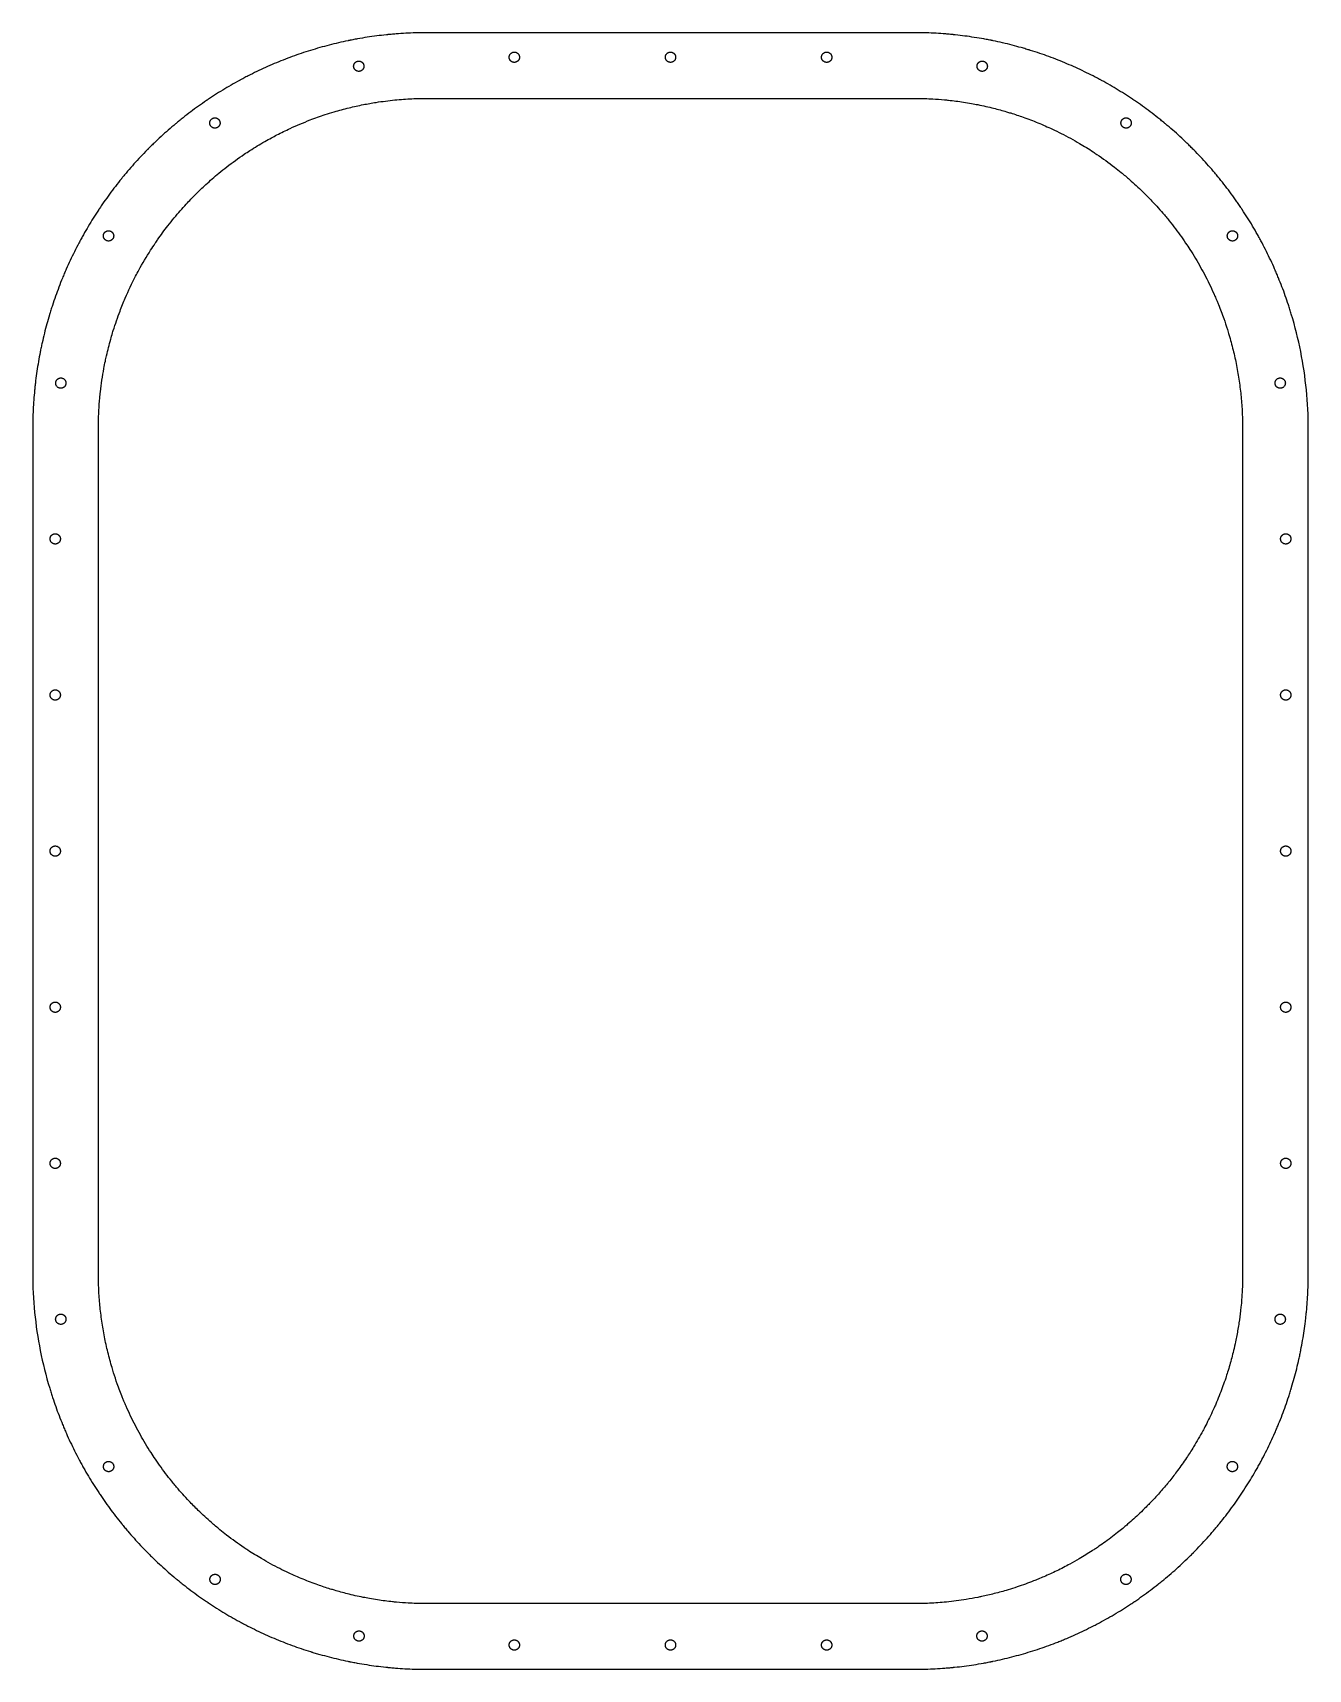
# Model space of a CAD drawing. Header units: millimetres. Extents: x 234 to 914, y 833 to 1705.
import ezdxf

# ---------------------------------------------------------------- set-up
doc = ezdxf.new("R2010")
doc.units = ezdxf.units.MM
doc.layers.add('result', color=18, linetype='Continuous', true_color=0x000000)

msp = doc.modelspace()

# ---------------------------------------------------------------- linework, layer by layer
at = {"layer": 'result', "color": 1, "true_color": 0xff0000}
for points, knots in [([(234, 1043.41, 1.6), (234, 1191.11, 1.6), (234, 1338.82, 1.6), (234, 1488.86, 1.6), (234, 1491.2, 1.6), (234, 1493.66, 1.6), (234, 1493.78, 1.6), (234, 1494.01, 1.6), (234, 1494.12, 1.6), (234, 1494.44, 1.6), (234, 1494.66, 1.6), (234.01, 1495.31, 1.6), (234.01, 1495.74, 1.6), (234.02, 1497.03, 1.6), (234.04, 1497.89, 1.6), (234.14, 1502.19, 1.6), (234.31, 1505.63, 1.6), (234.68, 1510.79, 1.6), (234.83, 1512.5, 1.6), (235, 1514.27, 1.6), (235.01, 1514.32, 1.6), (235.02, 1514.4, 1.6), (235.02, 1514.43, 1.6), (235.02, 1514.48, 1.6), (235.03, 1514.51, 1.6), (235.04, 1514.64, 1.6), (235.05, 1514.75, 1.6), (235.08, 1515.07, 1.6), (235.1, 1515.28, 1.6), (235.17, 1515.92, 1.6), (235.22, 1516.35, 1.6), (235.36, 1517.62, 1.6), (235.46, 1518.47, 1.6), (235.97, 1522.71, 1.6), (236.47, 1526.1, 1.6), (237.34, 1531.15, 1.6), (237.65, 1532.84, 1.6), (237.99, 1534.57, 1.6), (238, 1534.62, 1.6), (238.01, 1534.69, 1.6), (238.02, 1534.7, 1.6), (238.02, 1534.73, 1.6), (238.02, 1534.74, 1.6), (238.03, 1534.78, 1.6), (238.04, 1534.8, 1.6), (238.06, 1534.94, 1.6), (238.08, 1535.04, 1.6), (238.15, 1535.36, 1.6), (238.19, 1535.57, 1.6), (238.32, 1536.2, 1.6), (238.41, 1536.62, 1.6), (238.67, 1537.88, 1.6), (238.85, 1538.71, 1.6), (239.78, 1542.9, 1.6), (240.61, 1546.23, 1.6), (241.96, 1551.19, 1.6), (242.44, 1552.84, 1.6), (242.95, 1554.53, 1.6), (242.96, 1554.58, 1.6), (242.99, 1554.66, 1.6), (242.99, 1554.69, 1.6), (243.01, 1554.74, 1.6), (243.02, 1554.76, 1.6), (243.06, 1554.89, 1.6), (243.09, 1555, 1.6), (243.18, 1555.31, 1.6), (243.24, 1555.51, 1.6), (243.43, 1556.13, 1.6), (243.56, 1556.55, 1.6), (243.95, 1557.78, 1.6), (244.21, 1558.6, 1.6), (245.56, 1562.71, 1.6), (246.71, 1565.96, 1.6), (248.56, 1570.8, 1.6), (249.2, 1572.41, 1.6), (250.18, 1574.8, 1.6), (250.51, 1575.59, 1.6), (251.18, 1577.17, 1.6), (251.52, 1577.96, 1.6), (253.24, 1581.88, 1.6), (254.7, 1584.98, 1.6), (256.99, 1589.59, 1.6), (257.77, 1591.11, 1.6), (258.78, 1593, 1.6), (258.98, 1593.38, 1.6), (259.38, 1594.14, 1.6), (259.59, 1594.51, 1.6), (260.2, 1595.64, 1.6), (260.61, 1596.39, 1.6), (262.71, 1600.12, 1.6), (264.45, 1603.06, 1.6), (267.17, 1607.41, 1.6), (268.1, 1608.85, 1.6), (269.1, 1610.37, 1.6), (269.16, 1610.46, 1.6), (269.28, 1610.64, 1.6), (269.34, 1610.73, 1.6), (269.52, 1610.99, 1.6), (269.64, 1611.17, 1.6), (270, 1611.71, 1.6), (270.24, 1612.07, 1.6), (270.96, 1613.14, 1.6), (271.45, 1613.85, 1.6), (273.91, 1617.39, 1.6), (275.95, 1620.17, 1.6), (279.11, 1624.26, 1.6), (280.18, 1625.62, 1.6), (281.34, 1627.04, 1.6), (281.4, 1627.12, 1.6), (281.54, 1627.29, 1.6), (281.61, 1627.37, 1.6), (281.81, 1627.62, 1.6), (281.95, 1627.79, 1.6), (282.36, 1628.29, 1.6), (282.63, 1628.62, 1.6), (283.46, 1629.61, 1.6), (284.01, 1630.27, 1.6), (286.8, 1633.55, 1.6), (289.09, 1636.11, 1.6), (292.63, 1639.87, 1.6), (293.82, 1641.11, 1.6), (295.11, 1642.41, 1.6), (295.18, 1642.48, 1.6), (295.28, 1642.58, 1.6), (295.3, 1642.6, 1.6), (295.33, 1642.63, 1.6), (295.33, 1642.64, 1.6), (295.35, 1642.65, 1.6), (295.36, 1642.66, 1.6), (295.41, 1642.71, 1.6), (295.45, 1642.75, 1.6), (295.64, 1642.94, 1.6), (295.79, 1643.09, 1.6), (296.24, 1643.54, 1.6), (296.54, 1643.85, 1.6), (297.46, 1644.75, 1.6), (298.07, 1645.35, 1.6), (301.15, 1648.31, 1.6), (303.66, 1650.63, 1.6), (307.52, 1654, 1.6), (308.82, 1655.11, 1.6), (310.3, 1656.35, 1.6), (310.47, 1656.48, 1.6), (310.8, 1656.76, 1.6), (310.96, 1656.89, 1.6), (311.46, 1657.3, 1.6), (311.79, 1657.57, 1.6), (312.79, 1658.39, 1.6), (313.46, 1658.92, 1.6), (316.82, 1661.59, 1.6), (319.56, 1663.65, 1.6), (323.75, 1666.65, 1.6), (325.16, 1667.63, 1.6), (326.67, 1668.65, 1.6), (326.76, 1668.71, 1.6), (326.89, 1668.8, 1.6), (326.93, 1668.83, 1.6), (327.02, 1668.89, 1.6), (327.07, 1668.92, 1.6), (327.29, 1669.08, 1.6), (327.47, 1669.2, 1.6), (328.01, 1669.56, 1.6), (328.37, 1669.8, 1.6), (329.45, 1670.51, 1.6), (330.17, 1670.98, 1.6), (333.8, 1673.32, 1.6), (336.75, 1675.12, 1.6), (341.24, 1677.7, 1.6), (342.75, 1678.55, 1.6), (344.36, 1679.42, 1.6), (344.45, 1679.48, 1.6), (344.64, 1679.58, 1.6), (344.74, 1679.63, 1.6), (345.02, 1679.78, 1.6), (345.21, 1679.88, 1.6), (345.78, 1680.19, 1.6), (346.15, 1680.39, 1.6), (347.29, 1680.99, 1.6), (348.05, 1681.39, 1.6), (351.86, 1683.34, 1.6), (354.94, 1684.82, 1.6), (359.63, 1686.94, 1.6), (361.19, 1687.63, 1.6), (364.35, 1688.96, 1.6), (365.93, 1689.61, 1.6), (370.71, 1691.49, 1.6), (373.92, 1692.67, 1.6), (378.79, 1694.31, 1.6), (380.41, 1694.84, 1.6), (383.7, 1695.86, 1.6), (385.35, 1696.35, 1.6), (390.33, 1697.77, 1.6), (393.67, 1698.63, 1.6), (398.71, 1699.8, 1.6), (400.4, 1700.17, 1.6), (402.3, 1700.56, 1.6), (402.51, 1700.6, 1.6), (402.83, 1700.66, 1.6), (402.93, 1700.68, 1.6), (403.15, 1700.73, 1.6), (403.25, 1700.75, 1.6), (403.78, 1700.85, 1.6), (404.21, 1700.94, 1.6), (405.48, 1701.18, 1.6), (406.33, 1701.34, 1.6), (410.57, 1702.1, 1.6), (413.98, 1702.63, 1.6), (419.12, 1703.29, 1.6), (420.83, 1703.49, 1.6), (422.76, 1703.69, 1.6), (422.98, 1703.71, 1.6), (423.3, 1703.74, 1.6), (423.41, 1703.75, 1.6), (423.62, 1703.77, 1.6), (423.73, 1703.78, 1.6), (424.27, 1703.84, 1.6), (424.7, 1703.88, 1.6), (425.99, 1703.99, 1.6), (426.85, 1704.07, 1.6), (431.15, 1704.41, 1.6), (434.6, 1704.59, 1.6), (439.82, 1704.74, 1.6), (441.59, 1704.77, 1.6), (443.58, 1704.77, 1.6), (443.8, 1704.77, 1.6), (444.19, 1704.77, 1.6), (444.36, 1704.77, 1.6), (444.88, 1704.77, 1.6), (445.23, 1704.77, 1.6), (446.27, 1704.77, 1.6), (446.96, 1704.77, 1.6), (450.42, 1704.77, 1.6), (453.18, 1704.77, 1.6), (461.49, 1704.77, 1.6), (467.02, 1704.77, 1.6), (483.62, 1704.77, 1.6), (494.69, 1704.77, 1.6), (527.89, 1704.77, 1.6), (550.03, 1704.77, 1.6), (594.3, 1704.77, 1.6), (616.43, 1704.77, 1.6), (649.64, 1704.77, 1.6), (660.7, 1704.77, 1.6), (677.31, 1704.77, 1.6), (682.84, 1704.77, 1.6), (691.14, 1704.77, 1.6), (693.91, 1704.77, 1.6), (698.06, 1704.77, 1.6), (699.44, 1704.77, 1.6), (701.52, 1704.77, 1.6), (702.21, 1704.77, 1.6), (703.25, 1704.77, 1.6), (703.59, 1704.77, 1.6), (704.04, 1704.77, 1.6), (704.15, 1704.77, 1.6), (704.36, 1704.77, 1.6), (704.47, 1704.77, 1.6), (704.8, 1704.77, 1.6), (705.02, 1704.77, 1.6), (708.68, 1704.75, 1.6), (712.12, 1704.64, 1.6), (717.27, 1704.36, 1.6), (718.98, 1704.24, 1.6), (721.55, 1704.03, 1.6), (722.41, 1703.96, 1.6), (723.69, 1703.84, 1.6), (724.12, 1703.8, 1.6), (724.57, 1703.75, 1.6), (724.6, 1703.75, 1.6), (724.64, 1703.75, 1.6), (724.65, 1703.75, 1.6), (724.68, 1703.74, 1.6), (724.69, 1703.74, 1.6), (724.76, 1703.74, 1.6), (724.81, 1703.73, 1.6), (724.97, 1703.71, 1.6), (725.08, 1703.7, 1.6), (725.4, 1703.67, 1.6), (725.61, 1703.65, 1.6), (729.22, 1703.27, 1.6), (732.6, 1702.83, 1.6), (737.66, 1702.04, 1.6), (739.35, 1701.76, 1.6), (741.87, 1701.3, 1.6), (742.71, 1701.15, 1.6), (743.96, 1700.9, 1.6), (744.38, 1700.82, 1.6), (744.85, 1700.73, 1.6), (744.91, 1700.72, 1.6), (745.01, 1700.7, 1.6), (745.06, 1700.68, 1.6), (745.22, 1700.65, 1.6), (745.33, 1700.63, 1.6), (745.64, 1700.57, 1.6), (745.85, 1700.53, 1.6), (749.41, 1699.79, 1.6), (752.75, 1699.02, 1.6), (757.72, 1697.73, 1.6), (759.37, 1697.29, 1.6), (761.84, 1696.58, 1.6), (762.66, 1696.34, 1.6), (763.9, 1695.98, 1.6), (764.31, 1695.85, 1.6), (764.77, 1695.71, 1.6), (764.82, 1695.7, 1.6), (764.9, 1695.67, 1.6), (764.92, 1695.67, 1.6), (764.96, 1695.65, 1.6), (764.97, 1695.65, 1.6), (765, 1695.64, 1.6), (765.01, 1695.64, 1.6), (765.13, 1695.6, 1.6), (765.23, 1695.57, 1.6), (765.54, 1695.48, 1.6), (765.74, 1695.41, 1.6), (769.24, 1694.32, 1.6), (772.51, 1693.22, 1.6), (778.98, 1690.85, 1.6), (782.19, 1689.58, 1.6), (788.51, 1686.9, 1.6), (791.62, 1685.49, 1.6), (796.24, 1683.26, 1.6), (797.77, 1682.5, 1.6), (800.06, 1681.33, 1.6), (800.82, 1680.93, 1.6), (801.95, 1680.33, 1.6), (802.33, 1680.13, 1.6), (802.8, 1679.88, 1.6), (802.89, 1679.83, 1.6), (803.01, 1679.77, 1.6), (803.03, 1679.75, 1.6), (803.08, 1679.73, 1.6), (803.11, 1679.72, 1.6), (803.18, 1679.68, 1.6), (803.22, 1679.65, 1.6), (803.46, 1679.53, 1.6), (803.65, 1679.42, 1.6), (806.83, 1677.69, 1.6), (809.79, 1675.98, 1.6), (814.17, 1673.31, 1.6), (815.61, 1672.41, 1.6), (817.77, 1671.02, 1.6), (818.49, 1670.55, 1.6), (819.55, 1669.85, 1.6), (819.91, 1669.61, 1.6), (820.35, 1669.31, 1.6), (820.44, 1669.25, 1.6), (820.58, 1669.17, 1.6), (820.62, 1669.14, 1.6), (820.69, 1669.09, 1.6), (820.71, 1669.08, 1.6), (820.75, 1669.05, 1.6), (820.78, 1669.03, 1.6), (820.98, 1668.89, 1.6), (821.16, 1668.77, 1.6), (824.18, 1666.72, 1.6), (826.98, 1664.72, 1.6), (831.11, 1661.61, 1.6), (832.47, 1660.56, 1.6), (834.5, 1658.96, 1.6), (835.17, 1658.42, 1.6), (836.17, 1657.6, 1.6), (836.51, 1657.33, 1.6), (836.92, 1656.99, 1.6), (837.01, 1656.92, 1.6), (837.13, 1656.82, 1.6), (837.17, 1656.78, 1.6), (837.24, 1656.73, 1.6), (837.26, 1656.71, 1.6), (837.28, 1656.69, 1.6), (837.29, 1656.69, 1.6), (837.3, 1656.68, 1.6), (837.3, 1656.67, 1.6), (837.32, 1656.66, 1.6), (837.33, 1656.65, 1.6), (837.5, 1656.51, 1.6), (837.67, 1656.37, 1.6), (840.47, 1654.04, 1.6), (843.05, 1651.78, 1.6), (846.84, 1648.3, 1.6), (848.09, 1647.12, 1.6), (849.94, 1645.33, 1.6), (850.56, 1644.73, 1.6), (851.78, 1643.53, 1.6), (852.38, 1642.92, 1.6), (855.39, 1639.88, 1.6), (857.72, 1637.4, 1.6), (861.14, 1633.58, 1.6), (862.26, 1632.3, 1.6), (863.93, 1630.35, 1.6), (864.48, 1629.7, 1.6), (865.29, 1628.71, 1.6), (865.57, 1628.38, 1.6), (865.97, 1627.89, 1.6), (866.11, 1627.72, 1.6), (866.26, 1627.54, 1.6), (866.28, 1627.52, 1.6), (866.31, 1627.47, 1.6), (866.33, 1627.45, 1.6), (866.38, 1627.39, 1.6), (866.41, 1627.35, 1.6), (866.51, 1627.22, 1.6), (866.58, 1627.14, 1.6), (868.81, 1624.4, 1.6), (870.91, 1621.68, 1.6), (873.95, 1617.54, 1.6), (874.95, 1616.14, 1.6), (876.42, 1614.03, 1.6), (876.91, 1613.33, 1.6), (877.63, 1612.26, 1.6), (877.87, 1611.91, 1.6), (878.23, 1611.37, 1.6), (878.35, 1611.2, 1.6), (878.5, 1610.97, 1.6), (878.53, 1610.93, 1.6), (878.56, 1610.87, 1.6), (878.57, 1610.86, 1.6), (878.59, 1610.84, 1.6), (878.59, 1610.83, 1.6), (878.62, 1610.79, 1.6), (878.63, 1610.77, 1.6), (878.71, 1610.66, 1.6), (878.76, 1610.57, 1.6), (880.73, 1607.61, 1.6), (882.56, 1604.69, 1.6), (885.2, 1600.25, 1.6), (886.06, 1598.75, 1.6), (887.32, 1596.5, 1.6), (887.74, 1595.75, 1.6), (888.57, 1594.24, 1.6), (888.97, 1593.48, 1.6), (890.98, 1589.7, 1.6), (892.5, 1586.64, 1.6), (894.68, 1582, 1.6), (895.39, 1580.44, 1.6), (896.42, 1578.1, 1.6), (896.76, 1577.32, 1.6), (897.26, 1576.14, 1.6), (897.43, 1575.74, 1.6), (897.76, 1574.95, 1.6), (897.92, 1574.56, 1.6), (899.38, 1571, 1.6), (900.61, 1567.81, 1.6), (902.33, 1562.98, 1.6), (902.88, 1561.37, 1.6), (903.68, 1558.93, 1.6), (903.94, 1558.12, 1.6), (904.46, 1556.49, 1.6), (904.71, 1555.67, 1.6), (906.95, 1548.25, 1.6), (908.62, 1541.56, 1.6), (911.31, 1528.03, 1.6), (912.31, 1521.22, 1.6), (913.66, 1507.5, 1.6), (914, 1500.62, 1.6), (914, 1346.11, 1.6), (914, 1198.5, 1.6), (914, 1048.55, 1.6), (914, 1046.2, 1.6), (914, 1043.71, 1.6), (914, 1043.56, 1.6), (914, 1043.31, 1.6), (914, 1043.2, 1.6), (914, 1042.88, 1.6), (914, 1042.66, 1.6), (914, 1042.02, 1.6), (913.99, 1041.58, 1.6), (913.98, 1040.29, 1.6), (913.96, 1039.43, 1.6), (913.87, 1035.13, 1.6), (913.7, 1031.69, 1.6), (913.33, 1026.53, 1.6), (913.19, 1024.81, 1.6), (913.01, 1022.99, 1.6), (913, 1022.88, 1.6), (912.99, 1022.75, 1.6), (912.98, 1022.72, 1.6), (912.98, 1022.67, 1.6), (912.98, 1022.64, 1.6), (912.97, 1022.56, 1.6), (912.96, 1022.51, 1.6), (912.94, 1022.24, 1.6), (912.91, 1022.03, 1.6), (912.85, 1021.39, 1.6), (912.8, 1020.97, 1.6), (912.66, 1019.69, 1.6), (912.57, 1018.84, 1.6), (912.05, 1014.6, 1.6), (911.56, 1011.21, 1.6), (910.69, 1006.15, 1.6), (910.38, 1004.47, 1.6), (910.03, 1002.69, 1.6), (910.01, 1002.58, 1.6), (909.99, 1002.45, 1.6), (909.98, 1002.42, 1.6), (909.97, 1002.37, 1.6), (909.96, 1002.34, 1.6), (909.95, 1002.27, 1.6), (909.94, 1002.21, 1.6), (909.89, 1001.95, 1.6), (909.84, 1001.74, 1.6), (909.72, 1001.11, 1.6), (909.63, 1000.69, 1.6), (909.37, 999.43, 1.6), (909.19, 998.59, 1.6), (908.26, 994.4, 1.6), (907.44, 991.08, 1.6), (906.08, 986.11, 1.6), (905.61, 984.46, 1.6), (905.08, 982.72, 1.6), (905.05, 982.61, 1.6), (905.01, 982.49, 1.6), (905.01, 982.46, 1.6), (904.99, 982.41, 1.6), (904.98, 982.38, 1.6), (904.96, 982.3, 1.6), (904.94, 982.25, 1.6), (904.87, 981.99, 1.6), (904.8, 981.79, 1.6), (904.61, 981.17, 1.6), (904.49, 980.76, 1.6), (904.1, 979.52, 1.6), (903.83, 978.7, 1.6), (902.49, 974.59, 1.6), (901.34, 971.33, 1.6), (899.49, 966.49, 1.6), (898.86, 964.88, 1.6), (898.16, 963.19, 1.6), (898.12, 963.09, 1.6), (898.04, 962.89, 1.6), (898, 962.79, 1.6), (897.87, 962.49, 1.6), (897.79, 962.29, 1.6), (897.54, 961.7, 1.6), (897.38, 961.3, 1.6), (896.88, 960.12, 1.6), (896.54, 959.33, 1.6), (894.81, 955.41, 1.6), (893.36, 952.3, 1.6), (891.07, 947.7, 1.6), (890.29, 946.18, 1.6), (889.43, 944.57, 1.6), (889.38, 944.47, 1.6), (889.32, 944.35, 1.6), (889.31, 944.33, 1.6), (889.28, 944.28, 1.6), (889.27, 944.26, 1.6), (889.23, 944.19, 1.6), (889.21, 944.14, 1.6), (889.08, 943.9, 1.6), (888.98, 943.72, 1.6), (888.68, 943.15, 1.6), (888.47, 942.77, 1.6), (887.86, 941.65, 1.6), (887.45, 940.9, 1.6), (885.35, 937.16, 1.6), (883.61, 934.22, 1.6), (880.89, 929.87, 1.6), (879.96, 928.43, 1.6), (878.78, 926.64, 1.6), (878.54, 926.29, 1.6), (878.06, 925.57, 1.6), (877.82, 925.21, 1.6), (877.1, 924.14, 1.6), (876.61, 923.43, 1.6), (874.15, 919.89, 1.6), (872.11, 917.11, 1.6), (868.95, 913.01, 1.6), (867.88, 911.66, 1.6), (866.72, 910.24, 1.6), (866.65, 910.15, 1.6), (866.55, 910.03, 1.6), (866.52, 909.99, 1.6), (866.47, 909.92, 1.6), (866.45, 909.9, 1.6), (866.42, 909.86, 1.6), (866.4, 909.84, 1.6), (866.25, 909.65, 1.6), (866.11, 909.49, 1.6), (865.7, 908.99, 1.6), (865.43, 908.66, 1.6), (864.6, 907.66, 1.6), (864.05, 907, 1.6), (861.26, 903.73, 1.6), (858.96, 901.17, 1.6), (855.42, 897.41, 1.6), (854.23, 896.17, 1.6), (852.95, 894.87, 1.6), (852.87, 894.79, 1.6), (852.76, 894.68, 1.6), (852.72, 894.64, 1.6), (852.66, 894.58, 1.6), (852.64, 894.56, 1.6), (852.6, 894.53, 1.6), (852.59, 894.51, 1.6), (852.42, 894.34, 1.6), (852.26, 894.18, 1.6), (851.81, 893.73, 1.6), (851.51, 893.43, 1.6), (850.59, 892.53, 1.6), (849.98, 891.93, 1.6), (846.9, 888.96, 1.6), (844.39, 886.65, 1.6), (840.52, 883.27, 1.6), (839.22, 882.16, 1.6), (837.83, 881, 1.6), (837.74, 880.93, 1.6), (837.62, 880.83, 1.6), (837.58, 880.79, 1.6), (837.52, 880.74, 1.6), (837.5, 880.73, 1.6), (837.46, 880.7, 1.6), (837.45, 880.69, 1.6), (837.43, 880.67, 1.6), (837.42, 880.67, 1.6), (837.25, 880.52, 1.6), (837.08, 880.38, 1.6), (836.58, 879.97, 1.6), (836.25, 879.7, 1.6), (835.25, 878.89, 1.6), (834.58, 878.35, 1.6), (831.22, 875.69, 1.6), (828.48, 873.63, 1.6), (824.29, 870.63, 1.6), (822.88, 869.65, 1.6), (821.37, 868.62, 1.6), (821.28, 868.56, 1.6), (821.15, 868.47, 1.6), (821.1, 868.44, 1.6), (821.04, 868.4, 1.6), (821.01, 868.38, 1.6), (820.97, 868.35, 1.6), (820.95, 868.34, 1.6), (820.75, 868.2, 1.6), (820.57, 868.08, 1.6), (820.03, 867.72, 1.6), (819.67, 867.48, 1.6), (818.59, 866.77, 1.6), (817.86, 866.3, 1.6), (814.23, 863.96, 1.6), (811.28, 862.16, 1.6), (806.79, 859.58, 1.6), (805.28, 858.74, 1.6), (803.01, 857.5, 1.6), (802.25, 857.1, 1.6), (800.74, 856.29, 1.6), (799.98, 855.9, 1.6), (796.16, 853.95, 1.6), (793.08, 852.46, 1.6), (788.4, 850.35, 1.6), (786.83, 849.66, 1.6), (784.46, 848.66, 1.6), (783.67, 848.33, 1.6), (782.08, 847.69, 1.6), (781.29, 847.37, 1.6), (777.31, 845.8, 1.6), (774.09, 844.63, 1.6), (769.23, 842.98, 1.6), (767.6, 842.45, 1.6), (764.32, 841.43, 1.6), (762.66, 840.94, 1.6), (757.68, 839.53, 1.6), (754.34, 838.67, 1.6), (749.3, 837.5, 1.6), (747.61, 837.13, 1.6), (745.71, 836.74, 1.6), (745.5, 836.7, 1.6), (745.18, 836.64, 1.6), (745.07, 836.61, 1.6), (744.86, 836.57, 1.6), (744.75, 836.55, 1.6), (744.23, 836.45, 1.6), (743.8, 836.36, 1.6), (742.53, 836.12, 1.6), (741.68, 835.96, 1.6), (737.43, 835.2, 1.6), (734.02, 834.67, 1.6), (728.89, 834.01, 1.6), (727.17, 833.81, 1.6), (725.24, 833.61, 1.6), (725.03, 833.59, 1.6), (724.7, 833.56, 1.6), (724.6, 833.55, 1.6), (724.38, 833.53, 1.6), (724.27, 833.52, 1.6), (723.74, 833.47, 1.6), (723.31, 833.42, 1.6), (722.01, 833.31, 1.6), (721.15, 833.23, 1.6), (716.85, 832.9, 1.6), (713.4, 832.71, 1.6), (708.18, 832.56, 1.6), (706.41, 832.54, 1.6), (704.42, 832.53, 1.6), (704.2, 832.53, 1.6), (703.81, 832.53, 1.6), (703.64, 832.53, 1.6), (703.12, 832.53, 1.6), (702.77, 832.53, 1.6), (701.73, 832.53, 1.6), (701.04, 832.53, 1.6), (697.58, 832.53, 1.6), (694.82, 832.53, 1.6), (686.52, 832.53, 1.6), (680.98, 832.53, 1.6), (664.38, 832.53, 1.6), (653.31, 832.53, 1.6), (620.11, 832.53, 1.6), (597.97, 832.53, 1.6), (553.7, 832.53, 1.6), (531.57, 832.53, 1.6), (498.36, 832.53, 1.6), (487.3, 832.53, 1.6), (470.69, 832.53, 1.6), (465.16, 832.53, 1.6), (456.86, 832.53, 1.6), (454.09, 832.53, 1.6), (449.94, 832.53, 1.6), (448.56, 832.53, 1.6), (446.48, 832.53, 1.6), (445.79, 832.53, 1.6), (444.75, 832.53, 1.6), (444.41, 832.53, 1.6), (443.96, 832.53, 1.6), (443.85, 832.53, 1.6), (443.64, 832.53, 1.6), (443.53, 832.53, 1.6), (443.2, 832.53, 1.6), (442.98, 832.53, 1.6), (439.32, 832.55, 1.6), (435.89, 832.66, 1.6), (430.74, 832.94, 1.6), (429.03, 833.06, 1.6), (426.46, 833.27, 1.6), (425.6, 833.34, 1.6), (424.32, 833.46, 1.6), (423.89, 833.5, 1.6), (423.43, 833.55, 1.6), (423.41, 833.55, 1.6), (423.37, 833.55, 1.6), (423.35, 833.55, 1.6), (423.33, 833.56, 1.6), (423.31, 833.56, 1.6), (423.25, 833.56, 1.6), (423.19, 833.57, 1.6), (423.03, 833.59, 1.6), (422.93, 833.6, 1.6), (422.61, 833.63, 1.6), (422.4, 833.65, 1.6), (418.79, 834.03, 1.6), (415.41, 834.47, 1.6), (410.35, 835.26, 1.6), (408.67, 835.54, 1.6), (406.15, 835.99, 1.6), (405.31, 836.15, 1.6), (404.05, 836.39, 1.6), (403.63, 836.47, 1.6), (403.16, 836.57, 1.6), (403.11, 836.58, 1.6), (403, 836.6, 1.6), (402.95, 836.61, 1.6), (402.79, 836.64, 1.6), (402.69, 836.66, 1.6), (402.37, 836.73, 1.6), (402.16, 836.77, 1.6), (398.6, 837.5, 1.6), (395.27, 838.27, 1.6), (390.3, 839.55, 1.6), (388.65, 840, 1.6), (386.18, 840.7, 1.6), (385.35, 840.94, 1.6), (384.12, 841.31, 1.6), (383.71, 841.43, 1.6), (383.25, 841.57, 1.6), (383.2, 841.59, 1.6), (383.12, 841.61, 1.6), (383.1, 841.62, 1.6), (383.06, 841.63, 1.6), (383.05, 841.63, 1.6), (383.02, 841.64, 1.6), (383.01, 841.64, 1.6), (382.89, 841.68, 1.6), (382.79, 841.71, 1.6), (382.48, 841.81, 1.6), (382.28, 841.87, 1.6), (378.78, 842.96, 1.6), (375.51, 844.06, 1.6), (369.04, 846.43, 1.6), (365.84, 847.69, 1.6), (359.52, 850.36, 1.6), (356.4, 851.77, 1.6), (351.78, 854, 1.6), (350.25, 854.76, 1.6), (347.97, 855.93, 1.6), (347.21, 856.32, 1.6), (346.07, 856.92, 1.6), (345.7, 857.12, 1.6), (345.23, 857.38, 1.6), (345.13, 857.43, 1.6), (345.01, 857.49, 1.6), (344.99, 857.5, 1.6), (344.94, 857.53, 1.6), (344.92, 857.54, 1.6), (344.85, 857.58, 1.6), (344.8, 857.6, 1.6), (344.57, 857.73, 1.6), (344.38, 857.83, 1.6), (341.19, 859.56, 1.6), (338.23, 861.27, 1.6), (333.86, 863.93, 1.6), (332.41, 864.84, 1.6), (330.25, 866.22, 1.6), (329.54, 866.69, 1.6), (328.47, 867.39, 1.6), (328.11, 867.63, 1.6), (327.67, 867.92, 1.6), (327.58, 867.98, 1.6), (327.45, 868.07, 1.6), (327.4, 868.1, 1.6), (327.34, 868.15, 1.6), (327.31, 868.16, 1.6), (327.27, 868.19, 1.6), (327.25, 868.21, 1.6), (327.05, 868.34, 1.6), (326.87, 868.46, 1.6), (323.84, 870.51, 1.6), (321.04, 872.51, 1.6), (316.91, 875.62, 1.6), (315.55, 876.67, 1.6), (313.52, 878.27, 1.6), (312.85, 878.81, 1.6), (311.85, 879.62, 1.6), (311.52, 879.89, 1.6), (311.1, 880.23, 1.6), (311.02, 880.3, 1.6), (310.89, 880.41, 1.6), (310.85, 880.44, 1.6), (310.79, 880.49, 1.6), (310.77, 880.51, 1.6), (310.74, 880.53, 1.6), (310.73, 880.54, 1.6), (310.7, 880.56, 1.6), (310.69, 880.57, 1.6), (310.52, 880.71, 1.6), (310.35, 880.85, 1.6), (307.55, 883.18, 1.6), (304.97, 885.44, 1.6), (301.18, 888.92, 1.6), (299.93, 890.09, 1.6), (298.07, 891.88, 1.6), (297.46, 892.47, 1.6), (296.24, 893.68, 1.6), (295.63, 894.29, 1.6), (292.63, 897.32, 1.6), (290.29, 899.81, 1.6), (286.87, 903.62, 1.6), (285.75, 904.9, 1.6), (284.09, 906.85, 1.6), (283.54, 907.5, 1.6), (282.72, 908.48, 1.6), (282.45, 908.81, 1.6), (282.04, 909.3, 1.6), (281.9, 909.47, 1.6), (281.75, 909.66, 1.6), (281.73, 909.68, 1.6), (281.7, 909.72, 1.6), (281.68, 909.74, 1.6), (281.63, 909.8, 1.6), (281.6, 909.84, 1.6), (281.5, 909.97, 1.6), (281.43, 910.05, 1.6), (279.2, 912.79, 1.6), (277.1, 915.5, 1.6), (274.06, 919.64, 1.6), (273.06, 921.04, 1.6), (271.59, 923.14, 1.6), (271.1, 923.85, 1.6), (270.38, 924.91, 1.6), (270.14, 925.27, 1.6), (269.78, 925.8, 1.6), (269.66, 925.98, 1.6), (269.51, 926.2, 1.6), (269.48, 926.25, 1.6), (269.45, 926.3, 1.6), (269.44, 926.31, 1.6), (269.42, 926.34, 1.6), (269.42, 926.35, 1.6), (269.39, 926.38, 1.6), (269.38, 926.4, 1.6), (269.3, 926.52, 1.6), (269.24, 926.61, 1.6), (267.28, 929.57, 1.6), (265.45, 932.48, 1.6), (262.81, 936.92, 1.6), (261.95, 938.41, 1.6), (260.68, 940.67, 1.6), (260.26, 941.42, 1.6), (259.44, 942.93, 1.6), (259.03, 943.69, 1.6), (257.03, 947.47, 1.6), (255.5, 950.52, 1.6), (253.32, 955.16, 1.6), (252.62, 956.71, 1.6), (251.58, 959.06, 1.6), (251.24, 959.84, 1.6), (250.74, 961.02, 1.6), (250.58, 961.42, 1.6), (250.25, 962.2, 1.6), (250.08, 962.6, 1.6), (248.62, 966.15, 1.6), (247.39, 969.34, 1.6), (245.67, 974.17, 1.6), (245.12, 975.78, 1.6), (244.32, 978.22, 1.6), (244.06, 979.03, 1.6), (243.54, 980.66, 1.6), (243.29, 981.48, 1.6), (241.05, 988.9, 1.6), (239.38, 995.58, 1.6), (236.69, 1009.1, 1.6), (235.69, 1015.91, 1.6), (234.34, 1029.63, 1.6), (234, 1036.51, 1.6), (234, 1043.41, 1.6)], [0.162383, 0.162383, 0.162383, 0.162383, 1.260715, 1.260715, 1.278099, 1.278099, 1.279019, 1.279019, 1.27982, 1.27982, 1.281421, 1.281421, 1.284624, 1.284624, 1.291027, 1.291027, 1.316638, 1.316638, 1.329452, 1.329452, 1.329852, 1.329852, 1.330051, 1.330051, 1.33025, 1.33025, 1.331045, 1.331045, 1.332636, 1.332636, 1.335816, 1.335816, 1.342175, 1.342175, 1.367609, 1.367609, 1.380334, 1.380334, 1.380732, 1.380732, 1.380831, 1.380831, 1.380931, 1.380931, 1.38113, 1.38113, 1.381928, 1.381928, 1.383522, 1.383522, 1.386711, 1.386711, 1.393087, 1.393087, 1.418588, 1.418588, 1.431347, 1.431347, 1.431745, 1.431745, 1.431945, 1.431945, 1.432145, 1.432145, 1.432949, 1.432949, 1.434555, 1.434555, 1.437767, 1.437767, 1.44419, 1.44419, 1.469876, 1.469876, 1.482726, 1.482726, 1.489107, 1.489107, 1.49548, 1.49548, 1.520963, 1.520963, 1.533712, 1.533712, 1.536896, 1.536896, 1.540078, 1.540078, 1.54644, 1.54644, 1.571882, 1.571882, 1.584608, 1.584608, 1.585404, 1.585404, 1.586205, 1.586205, 1.587809, 1.587809, 1.591016, 1.591016, 1.597428, 1.597428, 1.623067, 1.623067, 1.635891, 1.635891, 1.636693, 1.636693, 1.637493, 1.637493, 1.639094, 1.639094, 1.642294, 1.642294, 1.648692, 1.648692, 1.674272, 1.674272, 1.687066, 1.687066, 1.687866, 1.687866, 1.688066, 1.688066, 1.688166, 1.688166, 1.688266, 1.688266, 1.688664, 1.688664, 1.690254, 1.690254, 1.693436, 1.693436, 1.699796, 1.699796, 1.725224, 1.725224, 1.737941, 1.737941, 1.739532, 1.739532, 1.741129, 1.741129, 1.744322, 1.744322, 1.750705, 1.750705, 1.776224, 1.776224, 1.788986, 1.788986, 1.789784, 1.789784, 1.790183, 1.790183, 1.790584, 1.790584, 1.792191, 1.792191, 1.795404, 1.795404, 1.801828, 1.801828, 1.827508, 1.827508, 1.840351, 1.840351, 1.841153, 1.841153, 1.841955, 1.841955, 1.843548, 1.843548, 1.846734, 1.846734, 1.853104, 1.853104, 1.87857, 1.87857, 1.891305, 1.891305, 1.90404, 1.90404, 1.929487, 1.929487, 1.942213, 1.942213, 1.955041, 1.955041, 1.980704, 1.980704, 1.993539, 1.993539, 1.995144, 1.995144, 1.995947, 1.995947, 1.996749, 1.996749, 1.99996, 1.99996, 2.006378, 2.006378, 2.032042, 2.032042, 2.044877, 2.044877, 2.046482, 2.046482, 2.047285, 2.047285, 2.048089, 2.048089, 2.051302, 2.051302, 2.057727, 2.057727, 2.083415, 2.083415, 2.096568, 2.096568, 2.098199, 2.098199, 2.099485, 2.099485, 2.102057, 2.102057, 2.107201, 2.107201, 2.127776, 2.127776, 2.168925, 2.168925, 2.251225, 2.251225, 2.415824, 2.415824, 2.580424, 2.580424, 2.662723, 2.662723, 2.703873, 2.703873, 2.724448, 2.724448, 2.734735, 2.734735, 2.739879, 2.739879, 2.742451, 2.742451, 2.743228, 2.743228, 2.744048, 2.744048, 2.745687, 2.745687, 2.771253, 2.771253, 2.784035, 2.784035, 2.790428, 2.790428, 2.793626, 2.793626, 2.793826, 2.793826, 2.793926, 2.793926, 2.794025, 2.794025, 2.794422, 2.794422, 2.795216, 2.795216, 2.796803, 2.796803, 2.822192, 2.822192, 2.834885, 2.834885, 2.841235, 2.841235, 2.844411, 2.844411, 2.844808, 2.844808, 2.845205, 2.845205, 2.846002, 2.846002, 2.847593, 2.847593, 2.873054, 2.873054, 2.885784, 2.885784, 2.892153, 2.892153, 2.895338, 2.895338, 2.895736, 2.895736, 2.895935, 2.895935, 2.896035, 2.896035, 2.896135, 2.896135, 2.896937, 2.896937, 2.89854, 2.89854, 2.924177, 2.924177, 2.949807, 2.949807, 2.975238, 2.975238, 2.987954, 2.987954, 2.994316, 2.994316, 2.997498, 2.997498, 2.998293, 2.998293, 2.998492, 2.998492, 2.998691, 2.998691, 2.999088, 2.999088, 3.000676, 3.000676, 3.026079, 3.026079, 3.038781, 3.038781, 3.045135, 3.045135, 3.048313, 3.048313, 3.049108, 3.049108, 3.049505, 3.049505, 3.049705, 3.049705, 3.049905, 3.049905, 3.051506, 3.051506, 3.077114, 3.077114, 3.089918, 3.089918, 3.096323, 3.096323, 3.099527, 3.099527, 3.100328, 3.100328, 3.100728, 3.100728, 3.100929, 3.100929, 3.100979, 3.100979, 3.101029, 3.101029, 3.101128, 3.101128, 3.102724, 3.102724, 3.12824, 3.12824, 3.140997, 3.140997, 3.147379, 3.147379, 3.153755, 3.153755, 3.179142, 3.179142, 3.191834, 3.191834, 3.198182, 3.198182, 3.201358, 3.201358, 3.202946, 3.202946, 3.203144, 3.203144, 3.203343, 3.203343, 3.203742, 3.203742, 3.204539, 3.204539, 3.230039, 3.230039, 3.242786, 3.242786, 3.249162, 3.249162, 3.252352, 3.252352, 3.253946, 3.253946, 3.254345, 3.254345, 3.254445, 3.254445, 3.254545, 3.254545, 3.254746, 3.254746, 3.255547, 3.255547, 3.28117, 3.28117, 3.293978, 3.293978, 3.300385, 3.300385, 3.306786, 3.306786, 3.332199, 3.332199, 3.344901, 3.344901, 3.351254, 3.351254, 3.354431, 3.354431, 3.35761, 3.35761, 3.383029, 3.383029, 3.395734, 3.395734, 3.402088, 3.402088, 3.40845, 3.40845, 3.459757, 3.459757, 3.510992, 3.510992, 3.5623, 3.5623, 4.6599, 4.6599, 4.677337, 4.677337, 4.678427, 4.678427, 4.679235, 4.679235, 4.680837, 4.680837, 4.68404, 4.68404, 4.690445, 4.690445, 4.716061, 4.716061, 4.728877, 4.728877, 4.729678, 4.729678, 4.729878, 4.729878, 4.730077, 4.730077, 4.730474, 4.730474, 4.732065, 4.732065, 4.735247, 4.735247, 4.741607, 4.741607, 4.767046, 4.767046, 4.779773, 4.779773, 4.780569, 4.780569, 4.780768, 4.780768, 4.780967, 4.780967, 4.781366, 4.781366, 4.782961, 4.782961, 4.786151, 4.786151, 4.792528, 4.792528, 4.818034, 4.818034, 4.830794, 4.830794, 4.831592, 4.831592, 4.831791, 4.831791, 4.831992, 4.831992, 4.832394, 4.832394, 4.834001, 4.834001, 4.837214, 4.837214, 4.843638, 4.843638, 4.869329, 4.869329, 4.882181, 4.882181, 4.882984, 4.882984, 4.883784, 4.883784, 4.885378, 4.885378, 4.888566, 4.888566, 4.89494, 4.89494, 4.920428, 4.920428, 4.933178, 4.933178, 4.933975, 4.933975, 4.934175, 4.934175, 4.934374, 4.934374, 4.934772, 4.934772, 4.936364, 4.936364, 4.939546, 4.939546, 4.94591, 4.94591, 4.971356, 4.971356, 4.984085, 4.984085, 4.987284, 4.987284, 4.990492, 4.990492, 4.996905, 4.996905, 5.022549, 5.022549, 5.035376, 5.035376, 5.036178, 5.036178, 5.036579, 5.036579, 5.036779, 5.036779, 5.036979, 5.036979, 5.03858, 5.03858, 5.041781, 5.041781, 5.04818, 5.04818, 5.073766, 5.073766, 5.086563, 5.086563, 5.087363, 5.087363, 5.087763, 5.087763, 5.087962, 5.087962, 5.088161, 5.088161, 5.089753, 5.089753, 5.092935, 5.092935, 5.099296, 5.099296, 5.12473, 5.12473, 5.13745, 5.13745, 5.138245, 5.138245, 5.138642, 5.138642, 5.138841, 5.138841, 5.138941, 5.138941, 5.139041, 5.139041, 5.140638, 5.140638, 5.143832, 5.143832, 5.150216, 5.150216, 5.175742, 5.175742, 5.188507, 5.188507, 5.189305, 5.189305, 5.189704, 5.189704, 5.189903, 5.189903, 5.190104, 5.190104, 5.191711, 5.191711, 5.194925, 5.194925, 5.20135, 5.20135, 5.227035, 5.227035, 5.23988, 5.23988, 5.246266, 5.246266, 5.252638, 5.252638, 5.278109, 5.278109, 5.290846, 5.290846, 5.297216, 5.297216, 5.303583, 5.303583, 5.329036, 5.329036, 5.341765, 5.341765, 5.354595, 5.354595, 5.380265, 5.380265, 5.393103, 5.393103, 5.394708, 5.394708, 5.395511, 5.395511, 5.396314, 5.396314, 5.399525, 5.399525, 5.405944, 5.405944, 5.431612, 5.431612, 5.444449, 5.444449, 5.446054, 5.446054, 5.446858, 5.446858, 5.447661, 5.447661, 5.450875, 5.450875, 5.457301, 5.457301, 5.482995, 5.482995, 5.496141, 5.496141, 5.497773, 5.497773, 5.499059, 5.499059, 5.501631, 5.501631, 5.506775, 5.506775, 5.52735, 5.52735, 5.568499, 5.568499, 5.650798, 5.650798, 5.815396, 5.815396, 5.979994, 5.979994, 6.062293, 6.062293, 6.103442, 6.103442, 6.124017, 6.124017, 6.134304, 6.134304, 6.139448, 6.139448, 6.14202, 6.14202, 6.142797, 6.142797, 6.143616, 6.143616, 6.145255, 6.145255, 6.170811, 6.170811, 6.183588, 6.183588, 6.189978, 6.189978, 6.193175, 6.193175, 6.193375, 6.193375, 6.193475, 6.193475, 6.193574, 6.193574, 6.193971, 6.193971, 6.194764, 6.194764, 6.196351, 6.196351, 6.22173, 6.22173, 6.234418, 6.234418, 6.240765, 6.240765, 6.24394, 6.24394, 6.244337, 6.244337, 6.244734, 6.244734, 6.24553, 6.24553, 6.247121, 6.247121, 6.272571, 6.272571, 6.285296, 6.285296, 6.291662, 6.291662, 6.294846, 6.294846, 6.295244, 6.295244, 6.295443, 6.295443, 6.295542, 6.295542, 6.295643, 6.295643, 6.296444, 6.296444, 6.298046, 6.298046, 6.323674, 6.323674, 6.349294, 6.349294, 6.374715, 6.374715, 6.387427, 6.387427, 6.393786, 6.393786, 6.396967, 6.396967, 6.397762, 6.397762, 6.397961, 6.397961, 6.39816, 6.39816, 6.398557, 6.398557, 6.400144, 6.400144, 6.425535, 6.425535, 6.438232, 6.438232, 6.444583, 6.444583, 6.44776, 6.44776, 6.448554, 6.448554, 6.448952, 6.448952, 6.449151, 6.449151, 6.449351, 6.449351, 6.450952, 6.450952, 6.476548, 6.476548, 6.489346, 6.489346, 6.495748, 6.495748, 6.49895, 6.49895, 6.499751, 6.499751, 6.500151, 6.500151, 6.500352, 6.500352, 6.500452, 6.500452, 6.500551, 6.500551, 6.502146, 6.502146, 6.527655, 6.527655, 6.540408, 6.540408, 6.546788, 6.546788, 6.553163, 6.553163, 6.578538, 6.578538, 6.591225, 6.591225, 6.597571, 6.597571, 6.600746, 6.600746, 6.602333, 6.602333, 6.602531, 6.602531, 6.60273, 6.60273, 6.603129, 6.603129, 6.603926, 6.603926, 6.629412, 6.629412, 6.642153, 6.642153, 6.648527, 6.648527, 6.651714, 6.651714, 6.653308, 6.653308, 6.653707, 6.653707, 6.653807, 6.653807, 6.653907, 6.653907, 6.654107, 6.654107, 6.654908, 6.654908, 6.680523, 6.680523, 6.693328, 6.693328, 6.699732, 6.699732, 6.706131, 6.706131, 6.731535, 6.731535, 6.744233, 6.744233, 6.750584, 6.750584, 6.753761, 6.753761, 6.756938, 6.756938, 6.782346, 6.782346, 6.795045, 6.795045, 6.801397, 6.801397, 6.807756, 6.807756, 6.859039, 6.859039, 6.910258, 6.910258, 6.961549, 6.961549, 6.961549, 6.961549]), ([(490.74, 1688.96, 1.6), (490.89, 1688.96, 1.6), (491.05, 1688.98, 1.6), (491.22, 1689.01, 1.6), (491.24, 1689.01, 1.6), (491.28, 1689.02, 1.6), (491.29, 1689.02, 1.6), (491.35, 1689.03, 1.6), (491.39, 1689.04, 1.6), (491.5, 1689.07, 1.6), (491.57, 1689.09, 1.6), (491.68, 1689.13, 1.6), (491.72, 1689.14, 1.6), (491.77, 1689.17, 1.6), (491.79, 1689.17, 1.6), (491.82, 1689.19, 1.6), (491.84, 1689.2, 1.6), (491.93, 1689.23, 1.6), (492, 1689.27, 1.6), (492.13, 1689.34, 1.6), (492.2, 1689.38, 1.6), (492.27, 1689.43, 1.6), (492.28, 1689.44, 1.6), (492.29, 1689.45, 1.6), (492.3, 1689.45, 1.6), (492.33, 1689.47, 1.6), (492.34, 1689.48, 1.6), (492.39, 1689.51, 1.6), (492.42, 1689.54, 1.6), (492.53, 1689.62, 1.6), (492.61, 1689.69, 1.6), (492.69, 1689.77, 1.6), (492.7, 1689.78, 1.6), (492.72, 1689.8, 1.6), (492.72, 1689.81, 1.6), (492.75, 1689.84, 1.6), (492.77, 1689.86, 1.6), (492.82, 1689.92, 1.6), (492.85, 1689.95, 1.6), (492.92, 1690.04, 1.6), (492.95, 1690.08, 1.6), (492.99, 1690.14, 1.6), (493.01, 1690.16, 1.6), (493.03, 1690.19, 1.6), (493.04, 1690.2, 1.6), (493.05, 1690.23, 1.6), (493.06, 1690.24, 1.6), (493.12, 1690.33, 1.6), (493.17, 1690.42, 1.6), (493.24, 1690.56, 1.6), (493.26, 1690.61, 1.6), (493.28, 1690.67, 1.6), (493.29, 1690.68, 1.6), (493.3, 1690.71, 1.6), (493.3, 1690.72, 1.6), (493.32, 1690.75, 1.6), (493.33, 1690.78, 1.6), (493.37, 1690.9, 1.6), (493.4, 1691, 1.6), (493.43, 1691.15, 1.6), (493.44, 1691.2, 1.6), (493.46, 1691.3, 1.6), (493.47, 1691.35, 1.6), (493.48, 1691.51, 1.6), (493.49, 1691.61, 1.6), (493.49, 1691.82, 1.6), (493.48, 1691.92, 1.6), (493.46, 1692.13, 1.6), (493.44, 1692.23, 1.6), (493.4, 1692.43, 1.6), (493.37, 1692.53, 1.6), (493.3, 1692.72, 1.6), (493.26, 1692.82, 1.6), (493.17, 1693.01, 1.6), (493.12, 1693.1, 1.6), (493.06, 1693.19, 1.6), (493.05, 1693.2, 1.6), (493.04, 1693.23, 1.6), (493.03, 1693.24, 1.6), (493.01, 1693.27, 1.6), (492.99, 1693.29, 1.6), (492.95, 1693.35, 1.6), (492.92, 1693.39, 1.6), (492.85, 1693.48, 1.6), (492.82, 1693.51, 1.6), (492.77, 1693.57, 1.6), (492.75, 1693.59, 1.6), (492.72, 1693.62, 1.6), (492.71, 1693.63, 1.6), (492.7, 1693.65, 1.6), (492.69, 1693.66, 1.6), (492.6, 1693.74, 1.6), (492.53, 1693.81, 1.6), (492.42, 1693.89, 1.6), (492.39, 1693.92, 1.6), (492.34, 1693.95, 1.6), (492.32, 1693.96, 1.6), (492.29, 1693.98, 1.6), (492.28, 1694, 1.6), (492.2, 1694.05, 1.6), (492.13, 1694.09, 1.6), (492, 1694.16, 1.6), (491.93, 1694.2, 1.6), (491.79, 1694.26, 1.6), (491.72, 1694.29, 1.6), (491.57, 1694.34, 1.6), (491.5, 1694.36, 1.6), (491.39, 1694.39, 1.6), (491.35, 1694.4, 1.6), (491.3, 1694.41, 1.6), (491.29, 1694.41, 1.6), (491.27, 1694.41, 1.6), (491.26, 1694.41, 1.6), (491.23, 1694.42, 1.6), (491.22, 1694.42, 1.6), (491.05, 1694.45, 1.6), (490.89, 1694.46, 1.6), (490.59, 1694.46, 1.6), (490.43, 1694.45, 1.6), (490.26, 1694.42, 1.6), (490.24, 1694.42, 1.6), (490.2, 1694.41, 1.6), (490.19, 1694.41, 1.6), (490.13, 1694.4, 1.6), (490.09, 1694.39, 1.6), (489.98, 1694.36, 1.6), (489.91, 1694.34, 1.6), (489.8, 1694.3, 1.6), (489.76, 1694.29, 1.6), (489.71, 1694.27, 1.6), (489.69, 1694.26, 1.6), (489.66, 1694.24, 1.6), (489.64, 1694.24, 1.6), (489.55, 1694.2, 1.6), (489.48, 1694.16, 1.6), (489.35, 1694.09, 1.6), (489.28, 1694.05, 1.6), (489.2, 1693.99, 1.6), (489.19, 1693.98, 1.6), (489.15, 1693.96, 1.6), (489.14, 1693.95, 1.6), (489.09, 1693.92, 1.6), (489.06, 1693.89, 1.6), (488.95, 1693.81, 1.6), (488.87, 1693.74, 1.6), (488.73, 1693.59, 1.6), (488.66, 1693.52, 1.6), (488.56, 1693.39, 1.6), (488.53, 1693.35, 1.6), (488.49, 1693.29, 1.6), (488.47, 1693.27, 1.6), (488.45, 1693.24, 1.6), (488.44, 1693.23, 1.6), (488.43, 1693.2, 1.6), (488.42, 1693.19, 1.6), (488.36, 1693.1, 1.6), (488.31, 1693.01, 1.6), (488.24, 1692.87, 1.6), (488.22, 1692.82, 1.6), (488.2, 1692.76, 1.6), (488.19, 1692.75, 1.6), (488.18, 1692.72, 1.6), (488.18, 1692.71, 1.6), (488.16, 1692.67, 1.6), (488.15, 1692.65, 1.6), (488.11, 1692.53, 1.6), (488.08, 1692.43, 1.6), (488.04, 1692.23, 1.6), (488.02, 1692.13, 1.6), (488, 1691.92, 1.6), (487.99, 1691.82, 1.6), (487.99, 1691.61, 1.6), (488, 1691.51, 1.6), (488.02, 1691.3, 1.6), (488.04, 1691.2, 1.6), (488.08, 1691, 1.6), (488.11, 1690.9, 1.6), (488.18, 1690.71, 1.6), (488.22, 1690.61, 1.6), (488.31, 1690.42, 1.6), (488.36, 1690.33, 1.6), (488.42, 1690.24, 1.6), (488.43, 1690.22, 1.6), (488.44, 1690.2, 1.6), (488.45, 1690.19, 1.6), (488.47, 1690.16, 1.6), (488.49, 1690.14, 1.6), (488.53, 1690.08, 1.6), (488.56, 1690.03, 1.6), (488.63, 1689.95, 1.6), (488.66, 1689.92, 1.6), (488.71, 1689.86, 1.6), (488.73, 1689.84, 1.6), (488.76, 1689.81, 1.6), (488.76, 1689.8, 1.6), (488.78, 1689.78, 1.6), (488.79, 1689.77, 1.6), (488.87, 1689.69, 1.6), (488.95, 1689.62, 1.6), (489.06, 1689.53, 1.6), (489.09, 1689.51, 1.6), (489.14, 1689.48, 1.6), (489.16, 1689.47, 1.6), (489.19, 1689.44, 1.6), (489.2, 1689.43, 1.6), (489.28, 1689.38, 1.6), (489.35, 1689.34, 1.6), (489.48, 1689.27, 1.6), (489.55, 1689.23, 1.6), (489.64, 1689.19, 1.6), (489.66, 1689.19, 1.6), (489.69, 1689.17, 1.6), (489.71, 1689.17, 1.6), (489.76, 1689.14, 1.6), (489.8, 1689.13, 1.6), (489.91, 1689.09, 1.6), (489.98, 1689.07, 1.6), (490.09, 1689.04, 1.6), (490.13, 1689.03, 1.6), (490.18, 1689.02, 1.6), (490.19, 1689.02, 1.6), (490.21, 1689.02, 1.6), (490.22, 1689.02, 1.6), (490.24, 1689.01, 1.6), (490.26, 1689.01, 1.6), (490.43, 1688.98, 1.6), (490.59, 1688.96, 1.6), (490.74, 1688.96, 1.6)], [0, 0, 0, 0, 0.053557, 0.053557, 0.06025, 0.06025, 0.066928, 0.066928, 0.08023, 0.08023, 0.106814, 0.106814, 0.120113, 0.120113, 0.126778, 0.126778, 0.133446, 0.133446, 0.160081, 0.160081, 0.186741, 0.186741, 0.190068, 0.190068, 0.193388, 0.193388, 0.20002, 0.20002, 0.213265, 0.213265, 0.249037, 0.249037, 0.25353, 0.25353, 0.258024, 0.258024, 0.267, 0.267, 0.284933, 0.284933, 0.302878, 0.302878, 0.311867, 0.311867, 0.316347, 0.316347, 0.320815, 0.320815, 0.356566, 0.356566, 0.374437, 0.374437, 0.378928, 0.378928, 0.383416, 0.383416, 0.392382, 0.392382, 0.428294, 0.428294, 0.446254, 0.446254, 0.464153, 0.464153, 0.500034, 0.500034, 0.535887, 0.535887, 0.571699, 0.571699, 0.607661, 0.607661, 0.643435, 0.643435, 0.679197, 0.679197, 0.683667, 0.683667, 0.688145, 0.688145, 0.69714, 0.69714, 0.715094, 0.715094, 0.733035, 0.733035, 0.742015, 0.742015, 0.746511, 0.746511, 0.751008, 0.751008, 0.78684, 0.78684, 0.800119, 0.800119, 0.806768, 0.806768, 0.813429, 0.813429, 0.840105, 0.840105, 0.866754, 0.866754, 0.893476, 0.893476, 0.920136, 0.920136, 0.933476, 0.933476, 0.936816, 0.936816, 0.940148, 0.940148, 0.946797, 0.946797, 1.000003, 1.000003, 1.053485, 1.053485, 1.060168, 1.060168, 1.066834, 1.066834, 1.080113, 1.080113, 1.106651, 1.106651, 1.119928, 1.119928, 1.126587, 1.126587, 1.133266, 1.133266, 1.159947, 1.159947, 1.186653, 1.186653, 1.193324, 1.193324, 1.199981, 1.199981, 1.213278, 1.213278, 1.249151, 1.249151, 1.285006, 1.285006, 1.302887, 1.302887, 1.311845, 1.311845, 1.31634, 1.31634, 1.320833, 1.320833, 1.356776, 1.356776, 1.374745, 1.374745, 1.37922, 1.37922, 1.383688, 1.383688, 1.392613, 1.392613, 1.42836, 1.42836, 1.464213, 1.464213, 1.500197, 1.500197, 1.536009, 1.536009, 1.571773, 1.571773, 1.607665, 1.607665, 1.643476, 1.643476, 1.679379, 1.679379, 1.683867, 1.683867, 1.688357, 1.688357, 1.697303, 1.697303, 1.715161, 1.715161, 1.733008, 1.733008, 1.74194, 1.74194, 1.746412, 1.746412, 1.750894, 1.750894, 1.786877, 1.786877, 1.800213, 1.800213, 1.80689, 1.80689, 1.813572, 1.813572, 1.840143, 1.840143, 1.866688, 1.866688, 1.873333, 1.873333, 1.88001, 1.88001, 1.893353, 1.893353, 1.920024, 1.920024, 1.93337, 1.93337, 1.936712, 1.936712, 1.940048, 1.940048, 1.946707, 1.946707, 2, 2, 2, 2]), ([(574.01, 1688.96, 1.6), (574.17, 1688.96, 1.6), (574.32, 1688.97, 1.6), (574.49, 1689, 1.6), (574.51, 1689.01, 1.6), (574.55, 1689.01, 1.6), (574.57, 1689.02, 1.6), (574.62, 1689.03, 1.6), (574.66, 1689.04, 1.6), (574.77, 1689.07, 1.6), (574.84, 1689.09, 1.6), (574.95, 1689.13, 1.6), (574.99, 1689.14, 1.6), (575.04, 1689.16, 1.6), (575.06, 1689.17, 1.6), (575.1, 1689.19, 1.6), (575.11, 1689.19, 1.6), (575.2, 1689.23, 1.6), (575.27, 1689.27, 1.6), (575.4, 1689.34, 1.6), (575.47, 1689.38, 1.6), (575.54, 1689.43, 1.6), (575.55, 1689.44, 1.6), (575.57, 1689.45, 1.6), (575.57, 1689.45, 1.6), (575.6, 1689.47, 1.6), (575.61, 1689.48, 1.6), (575.66, 1689.51, 1.6), (575.69, 1689.54, 1.6), (575.8, 1689.63, 1.6), (575.88, 1689.7, 1.6), (575.96, 1689.78, 1.6), (575.97, 1689.79, 1.6), (575.98, 1689.81, 1.6), (575.99, 1689.82, 1.6), (576.02, 1689.84, 1.6), (576.04, 1689.86, 1.6), (576.09, 1689.92, 1.6), (576.12, 1689.96, 1.6), (576.19, 1690.04, 1.6), (576.22, 1690.08, 1.6), (576.26, 1690.15, 1.6), (576.28, 1690.17, 1.6), (576.3, 1690.2, 1.6), (576.31, 1690.21, 1.6), (576.32, 1690.23, 1.6), (576.33, 1690.24, 1.6), (576.39, 1690.34, 1.6), (576.44, 1690.43, 1.6), (576.53, 1690.62, 1.6), (576.57, 1690.72, 1.6), (576.63, 1690.91, 1.6), (576.66, 1691.01, 1.6), (576.71, 1691.21, 1.6), (576.72, 1691.32, 1.6), (576.74, 1691.47, 1.6), (576.74, 1691.52, 1.6), (576.75, 1691.62, 1.6), (576.75, 1691.68, 1.6), (576.75, 1691.83, 1.6), (576.74, 1691.93, 1.6), (576.72, 1692.09, 1.6), (576.72, 1692.14, 1.6), (576.71, 1692.2, 1.6), (576.7, 1692.21, 1.6), (576.7, 1692.24, 1.6), (576.7, 1692.25, 1.6), (576.69, 1692.29, 1.6), (576.68, 1692.32, 1.6), (576.65, 1692.44, 1.6), (576.62, 1692.54, 1.6), (576.58, 1692.66, 1.6), (576.57, 1692.69, 1.6), (576.56, 1692.72, 1.6), (576.55, 1692.73, 1.6), (576.54, 1692.76, 1.6), (576.54, 1692.77, 1.6), (576.51, 1692.83, 1.6), (576.49, 1692.88, 1.6), (576.42, 1693.01, 1.6), (576.37, 1693.1, 1.6), (576.31, 1693.2, 1.6), (576.3, 1693.21, 1.6), (576.29, 1693.23, 1.6), (576.28, 1693.24, 1.6), (576.26, 1693.28, 1.6), (576.25, 1693.3, 1.6), (576.2, 1693.36, 1.6), (576.17, 1693.4, 1.6), (576.1, 1693.48, 1.6), (576.07, 1693.52, 1.6), (576.02, 1693.58, 1.6), (576, 1693.6, 1.6), (575.97, 1693.62, 1.6), (575.96, 1693.63, 1.6), (575.95, 1693.65, 1.6), (575.94, 1693.66, 1.6), (575.85, 1693.74, 1.6), (575.78, 1693.81, 1.6), (575.67, 1693.9, 1.6), (575.64, 1693.92, 1.6), (575.59, 1693.95, 1.6), (575.57, 1693.96, 1.6), (575.54, 1693.99, 1.6), (575.53, 1694, 1.6), (575.45, 1694.05, 1.6), (575.38, 1694.09, 1.6), (575.24, 1694.16, 1.6), (575.18, 1694.2, 1.6), (575.04, 1694.26, 1.6), (574.96, 1694.29, 1.6), (574.82, 1694.34, 1.6), (574.75, 1694.36, 1.6), (574.63, 1694.39, 1.6), (574.6, 1694.39, 1.6), (574.55, 1694.4, 1.6), (574.54, 1694.41, 1.6), (574.52, 1694.41, 1.6), (574.51, 1694.41, 1.6), (574.48, 1694.42, 1.6), (574.46, 1694.42, 1.6), (574.29, 1694.45, 1.6), (574.14, 1694.46, 1.6), (573.83, 1694.46, 1.6), (573.68, 1694.44, 1.6), (573.51, 1694.42, 1.6), (573.49, 1694.41, 1.6), (573.45, 1694.4, 1.6), (573.43, 1694.4, 1.6), (573.38, 1694.39, 1.6), (573.34, 1694.38, 1.6), (573.23, 1694.35, 1.6), (573.16, 1694.33, 1.6), (573.05, 1694.29, 1.6), (573.01, 1694.28, 1.6), (572.96, 1694.25, 1.6), (572.94, 1694.25, 1.6), (572.91, 1694.23, 1.6), (572.89, 1694.22, 1.6), (572.8, 1694.18, 1.6), (572.73, 1694.15, 1.6), (572.6, 1694.08, 1.6), (572.53, 1694.04, 1.6), (572.45, 1693.98, 1.6), (572.44, 1693.97, 1.6), (572.4, 1693.95, 1.6), (572.39, 1693.94, 1.6), (572.34, 1693.9, 1.6), (572.31, 1693.88, 1.6), (572.12, 1693.73, 1.6), (571.97, 1693.58, 1.6), (571.78, 1693.34, 1.6), (571.72, 1693.25, 1.6), (571.61, 1693.08, 1.6), (571.56, 1692.99, 1.6), (571.47, 1692.8, 1.6), (571.43, 1692.7, 1.6), (571.37, 1692.51, 1.6), (571.34, 1692.41, 1.6), (571.31, 1692.29, 1.6), (571.31, 1692.28, 1.6), (571.3, 1692.26, 1.6), (571.3, 1692.24, 1.6), (571.3, 1692.21, 1.6), (571.29, 1692.18, 1.6), (571.28, 1692.1, 1.6), (571.27, 1692.05, 1.6), (571.26, 1691.95, 1.6), (571.26, 1691.9, 1.6), (571.25, 1691.82, 1.6), (571.25, 1691.79, 1.6), (571.25, 1691.75, 1.6), (571.25, 1691.74, 1.6), (571.25, 1691.72, 1.6), (571.25, 1691.7, 1.6), (571.25, 1691.59, 1.6), (571.26, 1691.48, 1.6), (571.28, 1691.33, 1.6), (571.28, 1691.28, 1.6), (571.29, 1691.22, 1.6), (571.3, 1691.2, 1.6), (571.3, 1691.18, 1.6), (571.3, 1691.17, 1.6), (571.31, 1691.13, 1.6), (571.32, 1691.1, 1.6), (571.35, 1690.98, 1.6), (571.38, 1690.88, 1.6), (571.45, 1690.68, 1.6), (571.49, 1690.59, 1.6), (571.58, 1690.4, 1.6), (571.63, 1690.31, 1.6), (571.69, 1690.22, 1.6), (571.7, 1690.21, 1.6), (571.71, 1690.18, 1.6), (571.72, 1690.17, 1.6), (571.74, 1690.14, 1.6), (571.76, 1690.12, 1.6), (571.8, 1690.06, 1.6), (571.83, 1690.02, 1.6), (571.9, 1689.94, 1.6), (571.93, 1689.9, 1.6), (571.98, 1689.84, 1.6), (572, 1689.82, 1.6), (572.03, 1689.79, 1.6), (572.03, 1689.79, 1.6), (572.05, 1689.77, 1.6), (572.06, 1689.76, 1.6), (572.14, 1689.68, 1.6), (572.22, 1689.61, 1.6), (572.33, 1689.52, 1.6), (572.36, 1689.5, 1.6), (572.41, 1689.46, 1.6), (572.43, 1689.45, 1.6), (572.45, 1689.44, 1.6), (572.46, 1689.43, 1.6), (572.47, 1689.42, 1.6), (572.48, 1689.42, 1.6), (572.55, 1689.37, 1.6), (572.62, 1689.33, 1.6), (572.75, 1689.26, 1.6), (572.82, 1689.22, 1.6), (572.91, 1689.18, 1.6), (572.93, 1689.18, 1.6), (572.96, 1689.16, 1.6), (572.98, 1689.15, 1.6), (573.04, 1689.13, 1.6), (573.07, 1689.12, 1.6), (573.18, 1689.08, 1.6), (573.25, 1689.06, 1.6), (573.37, 1689.03, 1.6), (573.4, 1689.02, 1.6), (573.45, 1689.01, 1.6), (573.46, 1689.01, 1.6), (573.48, 1689.01, 1.6), (573.49, 1689.01, 1.6), (573.52, 1689, 1.6), (573.54, 1689, 1.6), (573.71, 1688.97, 1.6), (573.86, 1688.96, 1.6), (574.01, 1688.96, 1.6)], [0, 0, 0, 0, 0.053626, 0.053626, 0.060327, 0.060327, 0.067013, 0.067013, 0.080333, 0.080333, 0.106951, 0.106951, 0.120267, 0.120267, 0.126941, 0.126941, 0.133617, 0.133617, 0.160287, 0.160287, 0.186981, 0.186981, 0.190312, 0.190312, 0.193636, 0.193636, 0.200276, 0.200276, 0.213538, 0.213538, 0.249407, 0.249407, 0.253913, 0.253913, 0.258418, 0.258418, 0.267417, 0.267417, 0.285398, 0.285398, 0.303391, 0.303391, 0.312405, 0.312405, 0.316893, 0.316893, 0.321373, 0.321373, 0.357218, 0.357218, 0.393057, 0.393057, 0.429066, 0.429066, 0.464983, 0.464983, 0.482915, 0.482915, 0.50089, 0.50089, 0.536661, 0.536661, 0.554507, 0.554507, 0.558975, 0.558975, 0.563452, 0.563452, 0.572425, 0.572425, 0.608308, 0.608308, 0.617268, 0.617268, 0.621753, 0.621753, 0.626239, 0.626239, 0.644077, 0.644077, 0.679762, 0.679762, 0.684222, 0.684222, 0.688693, 0.688693, 0.697668, 0.697668, 0.715582, 0.715582, 0.733485, 0.733485, 0.742446, 0.742446, 0.746932, 0.746932, 0.751419, 0.751419, 0.787171, 0.787171, 0.800441, 0.800441, 0.807085, 0.807085, 0.813742, 0.813742, 0.840397, 0.840397, 0.867027, 0.867027, 0.89373, 0.89373, 0.92037, 0.92037, 0.9337, 0.9337, 0.937038, 0.937038, 0.940367, 0.940367, 0.947011, 0.947011, 1.000179, 1.000179, 1.053726, 1.053726, 1.060417, 1.060417, 1.067091, 1.067091, 1.080386, 1.080386, 1.106956, 1.106956, 1.120249, 1.120249, 1.126916, 1.126916, 1.133603, 1.133603, 1.160316, 1.160316, 1.187056, 1.187056, 1.193734, 1.193734, 1.200399, 1.200399, 1.213712, 1.213712, 1.285315, 1.285315, 1.321201, 1.321201, 1.357224, 1.357224, 1.393063, 1.393063, 1.428891, 1.428891, 1.433368, 1.433368, 1.437854, 1.437854, 1.446866, 1.446866, 1.464854, 1.464854, 1.48283, 1.48283, 1.491827, 1.491827, 1.496331, 1.496331, 1.500837, 1.500837, 1.536582, 1.536582, 1.554416, 1.554416, 1.558881, 1.558881, 1.563354, 1.563354, 1.572314, 1.572314, 1.60814, 1.60814, 1.643888, 1.643888, 1.679728, 1.679728, 1.684208, 1.684208, 1.688689, 1.688689, 1.697619, 1.697619, 1.715444, 1.715444, 1.733259, 1.733259, 1.742176, 1.742176, 1.74664, 1.74664, 1.751116, 1.751116, 1.787033, 1.787033, 1.800359, 1.800359, 1.807032, 1.807032, 1.810372, 1.810372, 1.813708, 1.813708, 1.840259, 1.840259, 1.866785, 1.866785, 1.873425, 1.873425, 1.880098, 1.880098, 1.893431, 1.893431, 1.920083, 1.920083, 1.933419, 1.933419, 1.936758, 1.936758, 1.940092, 1.940092, 1.946746, 1.946746, 2, 2, 2, 2]), ([(657.26, 1694.46, 1.6), (657.11, 1694.46, 1.6), (656.95, 1694.45, 1.6), (656.78, 1694.42, 1.6), (656.76, 1694.42, 1.6), (656.72, 1694.41, 1.6), (656.71, 1694.41, 1.6), (656.65, 1694.4, 1.6), (656.61, 1694.39, 1.6), (656.5, 1694.36, 1.6), (656.43, 1694.34, 1.6), (656.32, 1694.3, 1.6), (656.28, 1694.29, 1.6), (656.23, 1694.26, 1.6), (656.21, 1694.26, 1.6), (656.18, 1694.24, 1.6), (656.16, 1694.23, 1.6), (656.07, 1694.2, 1.6), (656, 1694.16, 1.6), (655.87, 1694.09, 1.6), (655.8, 1694.05, 1.6), (655.73, 1694, 1.6), (655.72, 1693.99, 1.6), (655.71, 1693.98, 1.6), (655.7, 1693.98, 1.6), (655.67, 1693.96, 1.6), (655.66, 1693.95, 1.6), (655.61, 1693.92, 1.6), (655.58, 1693.89, 1.6), (655.47, 1693.81, 1.6), (655.39, 1693.74, 1.6), (655.31, 1693.66, 1.6), (655.3, 1693.65, 1.6), (655.28, 1693.63, 1.6), (655.28, 1693.62, 1.6), (655.25, 1693.59, 1.6), (655.23, 1693.57, 1.6), (655.18, 1693.51, 1.6), (655.15, 1693.47, 1.6), (655.08, 1693.39, 1.6), (655.05, 1693.35, 1.6), (655, 1693.29, 1.6), (654.99, 1693.27, 1.6), (654.97, 1693.24, 1.6), (654.96, 1693.22, 1.6), (654.95, 1693.2, 1.6), (654.94, 1693.19, 1.6), (654.88, 1693.09, 1.6), (654.83, 1693, 1.6), (654.76, 1692.87, 1.6), (654.74, 1692.82, 1.6), (654.72, 1692.76, 1.6), (654.71, 1692.75, 1.6), (654.7, 1692.72, 1.6), (654.7, 1692.71, 1.6), (654.68, 1692.67, 1.6), (654.67, 1692.65, 1.6), (654.63, 1692.53, 1.6), (654.6, 1692.43, 1.6), (654.56, 1692.23, 1.6), (654.54, 1692.12, 1.6), (654.52, 1691.92, 1.6), (654.51, 1691.82, 1.6), (654.51, 1691.61, 1.6), (654.52, 1691.51, 1.6), (654.54, 1691.3, 1.6), (654.56, 1691.2, 1.6), (654.6, 1691, 1.6), (654.63, 1690.9, 1.6), (654.67, 1690.78, 1.6), (654.68, 1690.75, 1.6), (654.7, 1690.72, 1.6), (654.7, 1690.7, 1.6), (654.71, 1690.68, 1.6), (654.72, 1690.67, 1.6), (654.74, 1690.61, 1.6), (654.76, 1690.56, 1.6), (654.83, 1690.42, 1.6), (654.88, 1690.33, 1.6), (654.94, 1690.24, 1.6), (654.95, 1690.22, 1.6), (654.96, 1690.2, 1.6), (654.97, 1690.19, 1.6), (654.99, 1690.16, 1.6), (655.01, 1690.14, 1.6), (655.05, 1690.08, 1.6), (655.08, 1690.03, 1.6), (655.15, 1689.95, 1.6), (655.18, 1689.91, 1.6), (655.23, 1689.86, 1.6), (655.25, 1689.84, 1.6), (655.28, 1689.81, 1.6), (655.29, 1689.8, 1.6), (655.3, 1689.78, 1.6), (655.31, 1689.77, 1.6), (655.4, 1689.69, 1.6), (655.47, 1689.62, 1.6), (655.58, 1689.54, 1.6), (655.61, 1689.51, 1.6), (655.66, 1689.48, 1.6), (655.68, 1689.47, 1.6), (655.71, 1689.45, 1.6), (655.72, 1689.43, 1.6), (655.8, 1689.38, 1.6), (655.87, 1689.34, 1.6), (656, 1689.27, 1.6), (656.07, 1689.23, 1.6), (656.21, 1689.17, 1.6), (656.28, 1689.14, 1.6), (656.43, 1689.09, 1.6), (656.5, 1689.07, 1.6), (656.61, 1689.04, 1.6), (656.65, 1689.03, 1.6), (656.7, 1689.02, 1.6), (656.71, 1689.02, 1.6), (656.73, 1689.02, 1.6), (656.74, 1689.02, 1.6), (656.77, 1689.01, 1.6), (656.78, 1689.01, 1.6), (656.95, 1688.98, 1.6), (657.11, 1688.96, 1.6), (657.41, 1688.96, 1.6), (657.57, 1688.98, 1.6), (657.74, 1689.01, 1.6), (657.76, 1689.01, 1.6), (657.8, 1689.02, 1.6), (657.81, 1689.02, 1.6), (657.87, 1689.03, 1.6), (657.91, 1689.04, 1.6), (658.02, 1689.07, 1.6), (658.09, 1689.09, 1.6), (658.2, 1689.13, 1.6), (658.24, 1689.14, 1.6), (658.29, 1689.16, 1.6), (658.31, 1689.17, 1.6), (658.34, 1689.19, 1.6), (658.36, 1689.19, 1.6), (658.45, 1689.23, 1.6), (658.52, 1689.27, 1.6), (658.65, 1689.34, 1.6), (658.72, 1689.38, 1.6), (658.8, 1689.43, 1.6), (658.81, 1689.45, 1.6), (658.85, 1689.47, 1.6), (658.86, 1689.48, 1.6), (658.91, 1689.51, 1.6), (658.94, 1689.54, 1.6), (659.05, 1689.62, 1.6), (659.13, 1689.69, 1.6), (659.27, 1689.84, 1.6), (659.34, 1689.91, 1.6), (659.44, 1690.04, 1.6), (659.47, 1690.08, 1.6), (659.51, 1690.14, 1.6), (659.53, 1690.16, 1.6), (659.55, 1690.19, 1.6), (659.56, 1690.2, 1.6), (659.57, 1690.23, 1.6), (659.58, 1690.24, 1.6), (659.64, 1690.33, 1.6), (659.69, 1690.42, 1.6), (659.76, 1690.56, 1.6), (659.78, 1690.61, 1.6), (659.8, 1690.67, 1.6), (659.81, 1690.68, 1.6), (659.82, 1690.71, 1.6), (659.82, 1690.72, 1.6), (659.84, 1690.76, 1.6), (659.85, 1690.78, 1.6), (659.89, 1690.9, 1.6), (659.92, 1691, 1.6), (659.96, 1691.2, 1.6), (659.98, 1691.3, 1.6), (660, 1691.51, 1.6), (660.01, 1691.61, 1.6), (660.01, 1691.82, 1.6), (660, 1691.92, 1.6), (659.98, 1692.13, 1.6), (659.96, 1692.23, 1.6), (659.92, 1692.43, 1.6), (659.89, 1692.53, 1.6), (659.82, 1692.72, 1.6), (659.78, 1692.82, 1.6), (659.69, 1693.01, 1.6), (659.64, 1693.1, 1.6), (659.58, 1693.19, 1.6), (659.57, 1693.21, 1.6), (659.56, 1693.23, 1.6), (659.55, 1693.24, 1.6), (659.53, 1693.27, 1.6), (659.51, 1693.29, 1.6), (659.47, 1693.35, 1.6), (659.44, 1693.4, 1.6), (659.37, 1693.48, 1.6), (659.34, 1693.51, 1.6), (659.29, 1693.57, 1.6), (659.27, 1693.59, 1.6), (659.24, 1693.62, 1.6), (659.24, 1693.63, 1.6), (659.22, 1693.65, 1.6), (659.21, 1693.66, 1.6), (659.13, 1693.74, 1.6), (659.05, 1693.81, 1.6), (658.94, 1693.89, 1.6), (658.91, 1693.92, 1.6), (658.86, 1693.95, 1.6), (658.84, 1693.96, 1.6), (658.81, 1693.99, 1.6), (658.8, 1694, 1.6), (658.72, 1694.05, 1.6), (658.65, 1694.09, 1.6), (658.52, 1694.16, 1.6), (658.45, 1694.2, 1.6), (658.36, 1694.24, 1.6), (658.34, 1694.24, 1.6), (658.31, 1694.26, 1.6), (658.29, 1694.26, 1.6), (658.24, 1694.29, 1.6), (658.2, 1694.3, 1.6), (658.09, 1694.34, 1.6), (658.02, 1694.36, 1.6), (657.91, 1694.39, 1.6), (657.87, 1694.4, 1.6), (657.82, 1694.41, 1.6), (657.81, 1694.41, 1.6), (657.79, 1694.41, 1.6), (657.78, 1694.41, 1.6), (657.76, 1694.42, 1.6), (657.74, 1694.42, 1.6), (657.57, 1694.45, 1.6), (657.41, 1694.46, 1.6), (657.26, 1694.46, 1.6)], [0, 0, 0, 0, 0.053558, 0.053558, 0.06025, 0.06025, 0.066928, 0.066928, 0.08023, 0.08023, 0.106814, 0.106814, 0.120114, 0.120114, 0.126779, 0.126779, 0.133447, 0.133447, 0.160082, 0.160082, 0.186742, 0.186742, 0.19007, 0.19007, 0.193389, 0.193389, 0.200021, 0.200021, 0.213266, 0.213266, 0.249073, 0.249073, 0.253569, 0.253569, 0.258068, 0.258068, 0.267052, 0.267052, 0.285002, 0.285002, 0.302964, 0.302964, 0.311962, 0.311962, 0.316445, 0.316445, 0.320917, 0.320917, 0.356702, 0.356702, 0.37459, 0.37459, 0.379086, 0.379086, 0.383579, 0.383579, 0.392553, 0.392553, 0.428499, 0.428499, 0.464352, 0.464352, 0.500267, 0.500267, 0.536084, 0.536084, 0.571861, 0.571861, 0.607789, 0.607789, 0.616758, 0.616758, 0.621248, 0.621248, 0.625742, 0.625742, 0.643603, 0.643603, 0.67933, 0.67933, 0.683796, 0.683796, 0.68827, 0.68827, 0.697256, 0.697256, 0.715193, 0.715193, 0.733117, 0.733117, 0.742088, 0.742088, 0.74658, 0.74658, 0.751073, 0.751073, 0.78687, 0.78687, 0.800148, 0.800148, 0.806797, 0.806797, 0.813458, 0.813458, 0.840133, 0.840133, 0.866781, 0.866781, 0.893503, 0.893503, 0.920162, 0.920162, 0.933502, 0.933502, 0.936842, 0.936842, 0.940174, 0.940174, 0.946822, 0.946822, 1.000027, 1.000027, 1.053507, 1.053507, 1.06019, 1.06019, 1.066856, 1.066856, 1.080135, 1.080135, 1.106672, 1.106672, 1.119948, 1.119948, 1.126607, 1.126607, 1.133286, 1.133286, 1.159966, 1.159966, 1.186672, 1.186672, 1.193342, 1.193342, 1.2, 1.2, 1.213296, 1.213296, 1.249169, 1.249169, 1.285023, 1.285023, 1.302903, 1.302903, 1.311861, 1.311861, 1.316356, 1.316356, 1.320848, 1.320848, 1.356791, 1.356791, 1.374759, 1.374759, 1.379235, 1.379235, 1.383702, 1.383702, 1.392626, 1.392626, 1.428373, 1.428373, 1.464225, 1.464225, 1.500208, 1.500208, 1.536019, 1.536019, 1.571782, 1.571782, 1.607673, 1.607673, 1.643483, 1.643483, 1.679386, 1.679386, 1.683874, 1.683874, 1.688364, 1.688364, 1.69731, 1.69731, 1.715168, 1.715168, 1.733014, 1.733014, 1.741945, 1.741945, 1.746417, 1.746417, 1.750899, 1.750899, 1.786881, 1.786881, 1.800217, 1.800217, 1.806894, 1.806894, 1.813576, 1.813576, 1.840146, 1.840146, 1.866691, 1.866691, 1.873336, 1.873336, 1.880012, 1.880012, 1.893355, 1.893355, 1.920026, 1.920026, 1.933372, 1.933372, 1.936713, 1.936713, 1.940049, 1.940049, 1.946708, 1.946708, 2, 2, 2, 2]), ([(407.83, 1684.18, 1.6), (407.99, 1684.18, 1.6), (408.14, 1684.19, 1.6), (408.31, 1684.22, 1.6), (408.33, 1684.22, 1.6), (408.37, 1684.23, 1.6), (408.39, 1684.23, 1.6), (408.44, 1684.25, 1.6), (408.48, 1684.25, 1.6), (408.59, 1684.28, 1.6), (408.66, 1684.3, 1.6), (408.77, 1684.34, 1.6), (408.81, 1684.36, 1.6), (408.86, 1684.38, 1.6), (408.88, 1684.38, 1.6), (408.92, 1684.4, 1.6), (408.93, 1684.41, 1.6), (409.02, 1684.45, 1.6), (409.09, 1684.48, 1.6), (409.22, 1684.55, 1.6), (409.29, 1684.59, 1.6), (409.36, 1684.64, 1.6), (409.37, 1684.65, 1.6), (409.39, 1684.66, 1.6), (409.39, 1684.66, 1.6), (409.42, 1684.68, 1.6), (409.43, 1684.69, 1.6), (409.48, 1684.72, 1.6), (409.51, 1684.75, 1.6), (409.62, 1684.84, 1.6), (409.7, 1684.9, 1.6), (409.78, 1684.99, 1.6), (409.79, 1684.99, 1.6), (409.81, 1685.01, 1.6), (409.82, 1685.02, 1.6), (409.84, 1685.05, 1.6), (409.86, 1685.07, 1.6), (409.91, 1685.13, 1.6), (409.95, 1685.17, 1.6), (410.01, 1685.25, 1.6), (410.04, 1685.29, 1.6), (410.09, 1685.35, 1.6), (410.1, 1685.37, 1.6), (410.12, 1685.41, 1.6), (410.13, 1685.42, 1.6), (410.14, 1685.44, 1.6), (410.15, 1685.45, 1.6), (410.21, 1685.55, 1.6), (410.26, 1685.64, 1.6), (410.33, 1685.78, 1.6), (410.35, 1685.82, 1.6), (410.38, 1685.88, 1.6), (410.38, 1685.89, 1.6), (410.39, 1685.92, 1.6), (410.39, 1685.93, 1.6), (410.41, 1685.97, 1.6), (410.42, 1685.99, 1.6), (410.46, 1686.11, 1.6), (410.49, 1686.21, 1.6), (410.52, 1686.36, 1.6), (410.53, 1686.41, 1.6), (410.55, 1686.52, 1.6), (410.56, 1686.57, 1.6), (410.58, 1686.72, 1.6), (410.58, 1686.82, 1.6), (410.58, 1687.03, 1.6), (410.58, 1687.13, 1.6), (410.55, 1687.34, 1.6), (410.54, 1687.44, 1.6), (410.49, 1687.64, 1.6), (410.46, 1687.74, 1.6), (410.39, 1687.94, 1.6), (410.35, 1688.03, 1.6), (410.26, 1688.22, 1.6), (410.21, 1688.31, 1.6), (410.15, 1688.41, 1.6), (410.14, 1688.42, 1.6), (410.13, 1688.44, 1.6), (410.12, 1688.45, 1.6), (410.1, 1688.48, 1.6), (410.09, 1688.5, 1.6), (410.04, 1688.57, 1.6), (410.01, 1688.61, 1.6), (409.94, 1688.69, 1.6), (409.91, 1688.73, 1.6), (409.86, 1688.78, 1.6), (409.84, 1688.8, 1.6), (409.82, 1688.83, 1.6), (409.81, 1688.84, 1.6), (409.79, 1688.86, 1.6), (409.78, 1688.87, 1.6), (409.7, 1688.95, 1.6), (409.62, 1689.02, 1.6), (409.51, 1689.11, 1.6), (409.48, 1689.13, 1.6), (409.43, 1689.16, 1.6), (409.42, 1689.17, 1.6), (409.38, 1689.2, 1.6), (409.37, 1689.21, 1.6), (409.29, 1689.26, 1.6), (409.22, 1689.3, 1.6), (409.09, 1689.37, 1.6), (409.02, 1689.41, 1.6), (408.88, 1689.47, 1.6), (408.81, 1689.5, 1.6), (408.66, 1689.55, 1.6), (408.59, 1689.57, 1.6), (408.48, 1689.6, 1.6), (408.44, 1689.61, 1.6), (408.39, 1689.62, 1.6), (408.38, 1689.62, 1.6), (408.36, 1689.62, 1.6), (408.35, 1689.63, 1.6), (408.33, 1689.63, 1.6), (408.31, 1689.64, 1.6), (408.14, 1689.66, 1.6), (407.98, 1689.68, 1.6), (407.68, 1689.68, 1.6), (407.52, 1689.66, 1.6), (407.35, 1689.63, 1.6), (407.33, 1689.63, 1.6), (407.3, 1689.62, 1.6), (407.28, 1689.62, 1.6), (407.22, 1689.61, 1.6), (407.18, 1689.6, 1.6), (407.07, 1689.57, 1.6), (407, 1689.55, 1.6), (406.89, 1689.51, 1.6), (406.86, 1689.5, 1.6), (406.8, 1689.48, 1.6), (406.78, 1689.47, 1.6), (406.75, 1689.45, 1.6), (406.73, 1689.45, 1.6), (406.64, 1689.41, 1.6), (406.57, 1689.37, 1.6), (406.44, 1689.3, 1.6), (406.37, 1689.26, 1.6), (406.29, 1689.21, 1.6), (406.28, 1689.2, 1.6), (406.25, 1689.17, 1.6), (406.23, 1689.16, 1.6), (406.18, 1689.13, 1.6), (406.15, 1689.11, 1.6), (406.04, 1689.02, 1.6), (405.97, 1688.95, 1.6), (405.82, 1688.8, 1.6), (405.75, 1688.73, 1.6), (405.65, 1688.61, 1.6), (405.62, 1688.57, 1.6), (405.58, 1688.5, 1.6), (405.56, 1688.48, 1.6), (405.54, 1688.45, 1.6), (405.53, 1688.44, 1.6), (405.52, 1688.42, 1.6), (405.51, 1688.41, 1.6), (405.45, 1688.31, 1.6), (405.4, 1688.22, 1.6), (405.33, 1688.08, 1.6), (405.31, 1688.03, 1.6), (405.29, 1687.97, 1.6), (405.28, 1687.96, 1.6), (405.27, 1687.93, 1.6), (405.27, 1687.92, 1.6), (405.25, 1687.89, 1.6), (405.25, 1687.86, 1.6), (405.2, 1687.74, 1.6), (405.17, 1687.64, 1.6), (405.13, 1687.44, 1.6), (405.11, 1687.34, 1.6), (405.09, 1687.13, 1.6), (405.08, 1687.03, 1.6), (405.08, 1686.82, 1.6), (405.09, 1686.72, 1.6), (405.11, 1686.51, 1.6), (405.13, 1686.41, 1.6), (405.17, 1686.21, 1.6), (405.2, 1686.11, 1.6), (405.27, 1685.92, 1.6), (405.31, 1685.82, 1.6), (405.4, 1685.64, 1.6), (405.45, 1685.55, 1.6), (405.51, 1685.45, 1.6), (405.52, 1685.44, 1.6), (405.53, 1685.41, 1.6), (405.54, 1685.4, 1.6), (405.56, 1685.37, 1.6), (405.58, 1685.35, 1.6), (405.62, 1685.29, 1.6), (405.65, 1685.25, 1.6), (405.72, 1685.17, 1.6), (405.75, 1685.13, 1.6), (405.8, 1685.07, 1.6), (405.82, 1685.05, 1.6), (405.85, 1685.02, 1.6), (405.86, 1685.01, 1.6), (405.87, 1684.99, 1.6), (405.88, 1684.99, 1.6), (405.97, 1684.9, 1.6), (406.04, 1684.83, 1.6), (406.15, 1684.75, 1.6), (406.19, 1684.72, 1.6), (406.23, 1684.69, 1.6), (406.25, 1684.68, 1.6), (406.28, 1684.66, 1.6), (406.3, 1684.65, 1.6), (406.38, 1684.59, 1.6), (406.44, 1684.55, 1.6), (406.57, 1684.48, 1.6), (406.64, 1684.45, 1.6), (406.73, 1684.41, 1.6), (406.75, 1684.4, 1.6), (406.78, 1684.38, 1.6), (406.8, 1684.38, 1.6), (406.86, 1684.36, 1.6), (406.89, 1684.34, 1.6), (407, 1684.3, 1.6), (407.07, 1684.28, 1.6), (407.19, 1684.25, 1.6), (407.22, 1684.24, 1.6), (407.27, 1684.23, 1.6), (407.28, 1684.23, 1.6), (407.3, 1684.23, 1.6), (407.31, 1684.23, 1.6), (407.34, 1684.22, 1.6), (407.35, 1684.22, 1.6), (407.53, 1684.19, 1.6), (407.68, 1684.18, 1.6), (407.83, 1684.18, 1.6)], [0, 0, 0, 0, 0.053558, 0.053558, 0.06025, 0.06025, 0.066928, 0.066928, 0.080231, 0.080231, 0.106815, 0.106815, 0.120115, 0.120115, 0.12678, 0.12678, 0.133448, 0.133448, 0.160083, 0.160083, 0.186743, 0.186743, 0.190071, 0.190071, 0.193391, 0.193391, 0.200023, 0.200023, 0.213268, 0.213268, 0.24904, 0.24904, 0.253532, 0.253532, 0.258026, 0.258026, 0.267002, 0.267002, 0.284935, 0.284935, 0.30288, 0.30288, 0.311869, 0.311869, 0.316348, 0.316348, 0.320817, 0.320817, 0.356567, 0.356567, 0.374438, 0.374438, 0.378929, 0.378929, 0.383418, 0.383418, 0.392383, 0.392383, 0.428295, 0.428295, 0.446254, 0.446254, 0.464154, 0.464154, 0.500034, 0.500034, 0.535886, 0.535886, 0.571697, 0.571697, 0.60766, 0.60766, 0.643434, 0.643434, 0.679196, 0.679196, 0.683665, 0.683665, 0.688143, 0.688143, 0.697138, 0.697138, 0.715092, 0.715092, 0.733034, 0.733034, 0.742013, 0.742013, 0.746509, 0.746509, 0.751006, 0.751006, 0.786838, 0.786838, 0.800117, 0.800117, 0.806765, 0.806765, 0.813427, 0.813427, 0.840103, 0.840103, 0.866753, 0.866753, 0.893475, 0.893475, 0.920135, 0.920135, 0.933475, 0.933475, 0.936816, 0.936816, 0.940147, 0.940147, 0.946796, 0.946796, 1.000004, 1.000004, 1.053486, 1.053486, 1.060169, 1.060169, 1.066835, 1.066835, 1.080114, 1.080114, 1.106653, 1.106653, 1.119929, 1.119929, 1.126589, 1.126589, 1.133268, 1.133268, 1.159949, 1.159949, 1.186656, 1.186656, 1.193326, 1.193326, 1.199984, 1.199984, 1.213281, 1.213281, 1.249154, 1.249154, 1.285008, 1.285008, 1.302889, 1.302889, 1.311847, 1.311847, 1.316342, 1.316342, 1.320835, 1.320835, 1.356777, 1.356777, 1.374746, 1.374746, 1.379222, 1.379222, 1.383689, 1.383689, 1.392614, 1.392614, 1.42836, 1.42836, 1.464213, 1.464213, 1.500196, 1.500196, 1.536008, 1.536008, 1.571772, 1.571772, 1.607663, 1.607663, 1.643474, 1.643474, 1.679378, 1.679378, 1.683865, 1.683865, 1.688355, 1.688355, 1.697302, 1.697302, 1.71516, 1.71516, 1.733006, 1.733006, 1.741938, 1.741938, 1.74641, 1.74641, 1.750892, 1.750892, 1.786874, 1.786874, 1.80021, 1.80021, 1.806888, 1.806888, 1.81357, 1.81357, 1.840141, 1.840141, 1.866687, 1.866687, 1.873332, 1.873332, 1.880008, 1.880008, 1.893352, 1.893352, 1.920023, 1.920023, 1.933369, 1.933369, 1.936711, 1.936711, 1.940047, 1.940047, 1.946707, 1.946707, 2, 2, 2, 2]), ([(740.17, 1689.68, 1.6), (740.01, 1689.68, 1.6), (739.86, 1689.66, 1.6), (739.69, 1689.63, 1.6), (739.67, 1689.63, 1.6), (739.63, 1689.62, 1.6), (739.61, 1689.62, 1.6), (739.56, 1689.61, 1.6), (739.52, 1689.6, 1.6), (739.41, 1689.57, 1.6), (739.34, 1689.55, 1.6), (739.23, 1689.51, 1.6), (739.19, 1689.5, 1.6), (739.14, 1689.48, 1.6), (739.12, 1689.47, 1.6), (739.08, 1689.45, 1.6), (739.07, 1689.45, 1.6), (738.98, 1689.41, 1.6), (738.91, 1689.37, 1.6), (738.78, 1689.3, 1.6), (738.71, 1689.26, 1.6), (738.64, 1689.21, 1.6), (738.63, 1689.21, 1.6), (738.61, 1689.2, 1.6), (738.61, 1689.19, 1.6), (738.58, 1689.17, 1.6), (738.57, 1689.16, 1.6), (738.52, 1689.13, 1.6), (738.49, 1689.11, 1.6), (738.38, 1689.02, 1.6), (738.3, 1688.95, 1.6), (738.22, 1688.87, 1.6), (738.21, 1688.86, 1.6), (738.19, 1688.84, 1.6), (738.18, 1688.83, 1.6), (738.16, 1688.8, 1.6), (738.14, 1688.78, 1.6), (738.09, 1688.73, 1.6), (738.05, 1688.69, 1.6), (737.99, 1688.61, 1.6), (737.96, 1688.56, 1.6), (737.91, 1688.5, 1.6), (737.9, 1688.48, 1.6), (737.88, 1688.45, 1.6), (737.87, 1688.44, 1.6), (737.86, 1688.41, 1.6), (737.85, 1688.4, 1.6), (737.79, 1688.31, 1.6), (737.74, 1688.22, 1.6), (737.67, 1688.08, 1.6), (737.65, 1688.03, 1.6), (737.62, 1687.97, 1.6), (737.62, 1687.96, 1.6), (737.61, 1687.93, 1.6), (737.6, 1687.92, 1.6), (737.59, 1687.89, 1.6), (737.58, 1687.86, 1.6), (737.54, 1687.74, 1.6), (737.51, 1687.64, 1.6), (737.46, 1687.44, 1.6), (737.45, 1687.34, 1.6), (737.42, 1687.13, 1.6), (737.42, 1687.03, 1.6), (737.42, 1686.82, 1.6), (737.42, 1686.72, 1.6), (737.45, 1686.51, 1.6), (737.47, 1686.41, 1.6), (737.51, 1686.21, 1.6), (737.54, 1686.11, 1.6), (737.58, 1685.99, 1.6), (737.59, 1685.96, 1.6), (737.61, 1685.93, 1.6), (737.61, 1685.92, 1.6), (737.62, 1685.89, 1.6), (737.63, 1685.88, 1.6), (737.65, 1685.82, 1.6), (737.67, 1685.77, 1.6), (737.74, 1685.63, 1.6), (737.79, 1685.55, 1.6), (737.85, 1685.45, 1.6), (737.86, 1685.44, 1.6), (737.87, 1685.41, 1.6), (737.88, 1685.4, 1.6), (737.9, 1685.37, 1.6), (737.91, 1685.35, 1.6), (737.96, 1685.29, 1.6), (737.99, 1685.25, 1.6), (738.06, 1685.17, 1.6), (738.09, 1685.13, 1.6), (738.14, 1685.07, 1.6), (738.16, 1685.05, 1.6), (738.19, 1685.02, 1.6), (738.19, 1685.01, 1.6), (738.21, 1684.99, 1.6), (738.22, 1684.98, 1.6), (738.3, 1684.9, 1.6), (738.38, 1684.83, 1.6), (738.49, 1684.75, 1.6), (738.52, 1684.72, 1.6), (738.57, 1684.69, 1.6), (738.58, 1684.68, 1.6), (738.62, 1684.66, 1.6), (738.63, 1684.65, 1.6), (738.71, 1684.59, 1.6), (738.78, 1684.55, 1.6), (738.91, 1684.48, 1.6), (738.98, 1684.45, 1.6), (739.12, 1684.38, 1.6), (739.19, 1684.35, 1.6), (739.34, 1684.3, 1.6), (739.41, 1684.28, 1.6), (739.52, 1684.25, 1.6), (739.56, 1684.24, 1.6), (739.61, 1684.23, 1.6), (739.62, 1684.23, 1.6), (739.64, 1684.23, 1.6), (739.65, 1684.23, 1.6), (739.67, 1684.22, 1.6), (739.69, 1684.22, 1.6), (739.86, 1684.19, 1.6), (740.02, 1684.18, 1.6), (740.32, 1684.18, 1.6), (740.48, 1684.19, 1.6), (740.65, 1684.22, 1.6), (740.67, 1684.22, 1.6), (740.7, 1684.23, 1.6), (740.72, 1684.23, 1.6), (740.78, 1684.24, 1.6), (740.82, 1684.25, 1.6), (740.93, 1684.28, 1.6), (741, 1684.3, 1.6), (741.11, 1684.34, 1.6), (741.14, 1684.36, 1.6), (741.2, 1684.38, 1.6), (741.22, 1684.38, 1.6), (741.25, 1684.4, 1.6), (741.27, 1684.41, 1.6), (741.36, 1684.45, 1.6), (741.43, 1684.48, 1.6), (741.56, 1684.55, 1.6), (741.63, 1684.59, 1.6), (741.71, 1684.65, 1.6), (741.72, 1684.66, 1.6), (741.75, 1684.68, 1.6), (741.77, 1684.69, 1.6), (741.82, 1684.72, 1.6), (741.85, 1684.75, 1.6), (741.96, 1684.84, 1.6), (742.03, 1684.9, 1.6), (742.18, 1685.05, 1.6), (742.25, 1685.13, 1.6), (742.35, 1685.25, 1.6), (742.38, 1685.29, 1.6), (742.42, 1685.35, 1.6), (742.44, 1685.37, 1.6), (742.46, 1685.4, 1.6), (742.47, 1685.42, 1.6), (742.48, 1685.44, 1.6), (742.49, 1685.45, 1.6), (742.55, 1685.55, 1.6), (742.6, 1685.64, 1.6), (742.67, 1685.78, 1.6), (742.69, 1685.82, 1.6), (742.71, 1685.88, 1.6), (742.72, 1685.9, 1.6), (742.73, 1685.92, 1.6), (742.73, 1685.93, 1.6), (742.75, 1685.97, 1.6), (742.75, 1685.99, 1.6), (742.8, 1686.11, 1.6), (742.83, 1686.21, 1.6), (742.87, 1686.41, 1.6), (742.89, 1686.51, 1.6), (742.91, 1686.72, 1.6), (742.92, 1686.82, 1.6), (742.92, 1687.03, 1.6), (742.91, 1687.13, 1.6), (742.89, 1687.34, 1.6), (742.87, 1687.44, 1.6), (742.83, 1687.64, 1.6), (742.8, 1687.74, 1.6), (742.73, 1687.94, 1.6), (742.69, 1688.03, 1.6), (742.6, 1688.22, 1.6), (742.55, 1688.31, 1.6), (742.49, 1688.41, 1.6), (742.48, 1688.42, 1.6), (742.47, 1688.44, 1.6), (742.46, 1688.45, 1.6), (742.44, 1688.48, 1.6), (742.42, 1688.5, 1.6), (742.38, 1688.57, 1.6), (742.35, 1688.61, 1.6), (742.28, 1688.69, 1.6), (742.25, 1688.73, 1.6), (742.2, 1688.78, 1.6), (742.18, 1688.8, 1.6), (742.15, 1688.83, 1.6), (742.14, 1688.84, 1.6), (742.13, 1688.86, 1.6), (742.12, 1688.87, 1.6), (742.03, 1688.95, 1.6), (741.96, 1689.02, 1.6), (741.85, 1689.11, 1.6), (741.81, 1689.13, 1.6), (741.77, 1689.16, 1.6), (741.75, 1689.17, 1.6), (741.72, 1689.2, 1.6), (741.7, 1689.21, 1.6), (741.62, 1689.26, 1.6), (741.56, 1689.3, 1.6), (741.43, 1689.37, 1.6), (741.36, 1689.41, 1.6), (741.27, 1689.45, 1.6), (741.25, 1689.45, 1.6), (741.22, 1689.47, 1.6), (741.2, 1689.48, 1.6), (741.14, 1689.5, 1.6), (741.11, 1689.51, 1.6), (741, 1689.55, 1.6), (740.93, 1689.57, 1.6), (740.81, 1689.6, 1.6), (740.78, 1689.61, 1.6), (740.73, 1689.62, 1.6), (740.72, 1689.62, 1.6), (740.7, 1689.62, 1.6), (740.69, 1689.63, 1.6), (740.66, 1689.63, 1.6), (740.65, 1689.64, 1.6), (740.47, 1689.66, 1.6), (740.32, 1689.68, 1.6), (740.17, 1689.68, 1.6)], [0, 0, 0, 0, 0.053558, 0.053558, 0.060251, 0.060251, 0.066929, 0.066929, 0.080231, 0.080231, 0.106816, 0.106816, 0.120115, 0.120115, 0.12678, 0.12678, 0.133448, 0.133448, 0.160084, 0.160084, 0.186744, 0.186744, 0.190072, 0.190072, 0.193392, 0.193392, 0.200024, 0.200024, 0.213269, 0.213269, 0.249075, 0.249075, 0.253572, 0.253572, 0.25807, 0.25807, 0.267054, 0.267054, 0.285004, 0.285004, 0.302965, 0.302965, 0.311964, 0.311964, 0.316446, 0.316446, 0.320919, 0.320919, 0.356703, 0.356703, 0.374591, 0.374591, 0.379087, 0.379087, 0.38358, 0.38358, 0.392553, 0.392553, 0.428499, 0.428499, 0.464352, 0.464352, 0.500267, 0.500267, 0.536083, 0.536083, 0.57186, 0.57186, 0.607787, 0.607787, 0.616756, 0.616756, 0.621247, 0.621247, 0.62574, 0.62574, 0.643601, 0.643601, 0.679328, 0.679328, 0.683793, 0.683793, 0.688268, 0.688268, 0.697254, 0.697254, 0.71519, 0.71519, 0.733114, 0.733114, 0.742085, 0.742085, 0.746577, 0.746577, 0.75107, 0.75107, 0.786866, 0.786866, 0.800145, 0.800145, 0.806794, 0.806794, 0.813455, 0.813455, 0.84013, 0.84013, 0.866779, 0.866779, 0.893501, 0.893501, 0.920161, 0.920161, 0.9335, 0.9335, 0.936841, 0.936841, 0.940172, 0.940172, 0.946821, 0.946821, 1.000027, 1.000027, 1.053508, 1.053508, 1.06019, 1.06019, 1.066857, 1.066857, 1.080136, 1.080136, 1.106673, 1.106673, 1.119949, 1.119949, 1.126608, 1.126608, 1.133287, 1.133287, 1.159968, 1.159968, 1.186674, 1.186674, 1.193344, 1.193344, 1.200002, 1.200002, 1.213299, 1.213299, 1.249171, 1.249171, 1.285024, 1.285024, 1.302904, 1.302904, 1.311862, 1.311862, 1.316357, 1.316357, 1.32085, 1.32085, 1.356792, 1.356792, 1.37476, 1.37476, 1.379235, 1.379235, 1.383703, 1.383703, 1.392627, 1.392627, 1.428373, 1.428373, 1.464225, 1.464225, 1.500207, 1.500207, 1.536018, 1.536018, 1.571781, 1.571781, 1.607672, 1.607672, 1.643482, 1.643482, 1.679384, 1.679384, 1.683872, 1.683872, 1.688362, 1.688362, 1.697308, 1.697308, 1.715165, 1.715165, 1.733011, 1.733011, 1.741943, 1.741943, 1.746415, 1.746415, 1.750897, 1.750897, 1.786878, 1.786878, 1.800214, 1.800214, 1.806891, 1.806891, 1.813574, 1.813574, 1.840144, 1.840144, 1.866689, 1.866689, 1.873334, 1.873334, 1.880011, 1.880011, 1.893354, 1.893354, 1.920025, 1.920025, 1.933371, 1.933371, 1.936712, 1.936712, 1.940048, 1.940048, 1.946708, 1.946708, 2, 2, 2, 2]), ([(269, 1493.53, 1.6), (269, 1494.03, 1.6), (269, 1495.12, 1.6), (269.07, 1500.65, 1.6), (269.41, 1506.78, 1.6), (270.41, 1516.47, 1.6), (271.38, 1523.03, 1.6), (272.65, 1529.43, 1.6), (273.78, 1534.61, 1.6), (275.05, 1539.66, 1.6), (276.36, 1544.11, 1.6), (277.91, 1549.18, 1.6), (280.05, 1555.38, 1.6), (283.98, 1565.07, 1.6), (287.4, 1572.3, 1.6), (291.92, 1580.79, 1.6), (295.38, 1586.64, 1.6), (298.87, 1591.95, 1.6), (301.89, 1596.35, 1.6), (305.23, 1600.91, 1.6), (310.32, 1607.27, 1.6), (315.23, 1612.88, 1.6), (320.87, 1618.75, 1.6), (326.65, 1624.27, 1.6), (332.23, 1629.13, 1.6), (339.04, 1634.57, 1.6), (344.56, 1638.56, 1.6), (351.34, 1643.02, 1.6), (356.17, 1645.96, 1.6), (361.01, 1648.65, 1.6), (365.49, 1651.03, 1.6), (370.54, 1653.5, 1.6), (376.48, 1656.12, 1.6), (382.69, 1658.62, 1.6), (388.78, 1660.79, 1.6), (395.7, 1662.95, 1.6), (402.49, 1664.79, 1.6), (409.95, 1666.45, 1.6), (418.08, 1667.89, 1.6), (425.24, 1668.81, 1.6), (433.06, 1669.47, 1.6), (438.42, 1669.72, 1.6), (442.53, 1669.77, 1.6), (443.71, 1669.77, 1.6), (444.02, 1669.77, 1.6)], [450.126392, 450.126392, 450.126392, 450.126392, 451.603611, 453.392575, 466.736661, 469.992898, 482.628509, 486.606604, 489.56029, 498.55463, 502.206918, 503.481356, 514.453344, 521.883859, 534.835074, 538.426478, 550.736614, 555.226388, 557.497579, 566.734683, 572.179043, 581.9271, 589.086516, 596.610642, 605.894396, 611.272988, 622.754754, 626.323284, 635.60804, 639.712398, 642.941541, 650.824707, 656.565859, 662.422162, 670.90845, 675.96139, 684.155097, 692.001005, 698.898736, 708.920401, 713.64418, 722.43094, 725.025938, 725.965075, 725.965075, 725.965075, 725.965075]), ([(703.94, 1669.77, 1.6), (704.47, 1669.77, 1.6), (707.75, 1669.76, 1.6), (713.12, 1669.58, 1.6), (718.65, 1669.17, 1.6), (724.14, 1668.63, 1.6), (728.98, 1668, 1.6), (734.21, 1667.13, 1.6), (739.58, 1666.12, 1.6), (745.8, 1664.72, 1.6), (751.61, 1663.13, 1.6), (756.85, 1661.54, 1.6), (762.46, 1659.68, 1.6), (769.89, 1656.84, 1.6), (776.65, 1653.88, 1.6), (784.08, 1650.26, 1.6), (791.35, 1646.29, 1.6), (797.6, 1642.41, 1.6), (803.83, 1638.27, 1.6), (808.85, 1634.64, 1.6), (814.58, 1630.08, 1.6), (819.68, 1625.76, 1.6), (825.19, 1620.67, 1.6), (831.39, 1614.37, 1.6), (835.77, 1609.48, 1.6), (840.76, 1603.48, 1.6), (844.57, 1598.52, 1.6), (848.43, 1593.01, 1.6), (852.21, 1587.28, 1.6), (855.77, 1581.33, 1.6), (860.21, 1573.07, 1.6), (863.08, 1567.06, 1.6), (865.23, 1562.02, 1.6), (866.87, 1558.04, 1.6), (868.76, 1553.04, 1.6), (870.56, 1547.66, 1.6), (872.27, 1542.07, 1.6), (874, 1535.68, 1.6), (875.82, 1527.41, 1.6), (877.24, 1519.06, 1.6), (878.25, 1510.64, 1.6), (878.86, 1502.19, 1.6), (879, 1496.54, 1.6), (879, 1493.72, 1.6)], [985.883592, 985.883592, 985.883592, 985.883592, 987.466885, 995.726557, 1002.000279, 1004.10553, 1012.271653, 1016.656395, 1020.012876, 1028.643085, 1035.797916, 1038.075959, 1045.062355, 1053.519386, 1061.928844, 1067.193822, 1078.317671, 1086.766067, 1089.25876, 1100.752503, 1105.337192, 1111.238464, 1120.799776, 1127.822019, 1137.762863, 1140.502648, 1151.211145, 1156.527043, 1160.676443, 1171.795216, 1177.325707, 1188.796053, 1191.790917, 1193.737645, 1201.710271, 1207.839042, 1210.746738, 1219.241175, 1227.703099, 1236.150828, 1244.63336, 1253.125161, 1261.582739, 1261.582739, 1261.582739, 1261.582739]), ([(331.12, 1653.92, 1.6), (331.28, 1653.92, 1.6), (331.43, 1653.93, 1.6), (331.6, 1653.96, 1.6), (331.62, 1653.96, 1.6), (331.66, 1653.97, 1.6), (331.68, 1653.97, 1.6), (331.73, 1653.98, 1.6), (331.77, 1653.99, 1.6), (331.88, 1654.02, 1.6), (331.95, 1654.04, 1.6), (332.06, 1654.08, 1.6), (332.1, 1654.1, 1.6), (332.15, 1654.12, 1.6), (332.17, 1654.12, 1.6), (332.21, 1654.14, 1.6), (332.22, 1654.15, 1.6), (332.31, 1654.19, 1.6), (332.38, 1654.22, 1.6), (332.51, 1654.29, 1.6), (332.58, 1654.33, 1.6), (332.65, 1654.38, 1.6), (332.66, 1654.39, 1.6), (332.68, 1654.4, 1.6), (332.68, 1654.4, 1.6), (332.71, 1654.42, 1.6), (332.72, 1654.43, 1.6), (332.77, 1654.46, 1.6), (332.8, 1654.49, 1.6), (332.91, 1654.58, 1.6), (332.99, 1654.64, 1.6), (333.07, 1654.72, 1.6), (333.08, 1654.73, 1.6), (333.1, 1654.75, 1.6), (333.11, 1654.76, 1.6), (333.13, 1654.79, 1.6), (333.15, 1654.81, 1.6), (333.2, 1654.87, 1.6), (333.23, 1654.91, 1.6), (333.3, 1654.99, 1.6), (333.33, 1655.03, 1.6), (333.38, 1655.09, 1.6), (333.39, 1655.11, 1.6), (333.41, 1655.14, 1.6), (333.42, 1655.16, 1.6), (333.43, 1655.18, 1.6), (333.44, 1655.19, 1.6), (333.5, 1655.29, 1.6), (333.55, 1655.38, 1.6), (333.62, 1655.52, 1.6), (333.64, 1655.56, 1.6), (333.66, 1655.62, 1.6), (333.67, 1655.63, 1.6), (333.68, 1655.66, 1.6), (333.68, 1655.67, 1.6), (333.7, 1655.71, 1.6), (333.71, 1655.73, 1.6), (333.75, 1655.85, 1.6), (333.78, 1655.95, 1.6), (333.81, 1656.1, 1.6), (333.82, 1656.15, 1.6), (333.84, 1656.26, 1.6), (333.85, 1656.31, 1.6), (333.87, 1656.46, 1.6), (333.87, 1656.56, 1.6), (333.87, 1656.77, 1.6), (333.87, 1656.87, 1.6), (333.84, 1657.08, 1.6), (333.82, 1657.18, 1.6), (333.78, 1657.38, 1.6), (333.75, 1657.48, 1.6), (333.68, 1657.68, 1.6), (333.64, 1657.77, 1.6), (333.55, 1657.96, 1.6), (333.5, 1658.05, 1.6), (333.44, 1658.14, 1.6), (333.43, 1658.16, 1.6), (333.42, 1658.18, 1.6), (333.41, 1658.19, 1.6), (333.39, 1658.22, 1.6), (333.38, 1658.24, 1.6), (333.33, 1658.3, 1.6), (333.3, 1658.35, 1.6), (333.23, 1658.43, 1.6), (333.2, 1658.47, 1.6), (333.15, 1658.52, 1.6), (333.13, 1658.54, 1.6), (333.1, 1658.57, 1.6), (333.1, 1658.58, 1.6), (333.08, 1658.6, 1.6), (333.07, 1658.61, 1.6), (332.99, 1658.69, 1.6), (332.91, 1658.76, 1.6), (332.8, 1658.85, 1.6), (332.77, 1658.87, 1.6), (332.72, 1658.9, 1.6), (332.71, 1658.91, 1.6), (332.67, 1658.94, 1.6), (332.66, 1658.95, 1.6), (332.58, 1659, 1.6), (332.51, 1659.04, 1.6), (332.38, 1659.11, 1.6), (332.31, 1659.15, 1.6), (332.17, 1659.21, 1.6), (332.1, 1659.24, 1.6), (331.95, 1659.29, 1.6), (331.88, 1659.31, 1.6), (331.77, 1659.34, 1.6), (331.73, 1659.35, 1.6), (331.68, 1659.36, 1.6), (331.67, 1659.36, 1.6), (331.65, 1659.36, 1.6), (331.64, 1659.37, 1.6), (331.62, 1659.37, 1.6), (331.6, 1659.37, 1.6), (331.43, 1659.4, 1.6), (331.27, 1659.42, 1.6), (330.97, 1659.42, 1.6), (330.81, 1659.4, 1.6), (330.64, 1659.37, 1.6), (330.62, 1659.37, 1.6), (330.59, 1659.36, 1.6), (330.57, 1659.36, 1.6), (330.51, 1659.35, 1.6), (330.47, 1659.34, 1.6), (330.36, 1659.31, 1.6), (330.29, 1659.29, 1.6), (330.18, 1659.25, 1.6), (330.14, 1659.24, 1.6), (330.09, 1659.22, 1.6), (330.07, 1659.21, 1.6), (330.04, 1659.19, 1.6), (330.02, 1659.19, 1.6), (329.93, 1659.15, 1.6), (329.86, 1659.11, 1.6), (329.73, 1659.04, 1.6), (329.66, 1659, 1.6), (329.58, 1658.95, 1.6), (329.57, 1658.94, 1.6), (329.54, 1658.91, 1.6), (329.52, 1658.9, 1.6), (329.47, 1658.87, 1.6), (329.44, 1658.85, 1.6), (329.33, 1658.76, 1.6), (329.26, 1658.69, 1.6), (329.11, 1658.54, 1.6), (329.04, 1658.47, 1.6), (328.94, 1658.35, 1.6), (328.91, 1658.3, 1.6), (328.87, 1658.24, 1.6), (328.85, 1658.22, 1.6), (328.83, 1658.19, 1.6), (328.82, 1658.18, 1.6), (328.81, 1658.16, 1.6), (328.8, 1658.14, 1.6), (328.74, 1658.05, 1.6), (328.69, 1657.96, 1.6), (328.62, 1657.82, 1.6), (328.6, 1657.77, 1.6), (328.58, 1657.71, 1.6), (328.57, 1657.7, 1.6), (328.56, 1657.67, 1.6), (328.56, 1657.66, 1.6), (328.54, 1657.63, 1.6), (328.53, 1657.6, 1.6), (328.49, 1657.48, 1.6), (328.46, 1657.38, 1.6), (328.42, 1657.18, 1.6), (328.4, 1657.08, 1.6), (328.38, 1656.87, 1.6), (328.37, 1656.77, 1.6), (328.37, 1656.56, 1.6), (328.38, 1656.46, 1.6), (328.4, 1656.25, 1.6), (328.42, 1656.15, 1.6), (328.46, 1655.95, 1.6), (328.49, 1655.85, 1.6), (328.56, 1655.66, 1.6), (328.6, 1655.56, 1.6), (328.69, 1655.38, 1.6), (328.74, 1655.29, 1.6), (328.8, 1655.19, 1.6), (328.81, 1655.18, 1.6), (328.82, 1655.15, 1.6), (328.83, 1655.14, 1.6), (328.85, 1655.11, 1.6), (328.87, 1655.09, 1.6), (328.91, 1655.03, 1.6), (328.94, 1654.99, 1.6), (329.01, 1654.91, 1.6), (329.04, 1654.87, 1.6), (329.09, 1654.81, 1.6), (329.11, 1654.79, 1.6), (329.14, 1654.76, 1.6), (329.15, 1654.75, 1.6), (329.16, 1654.73, 1.6), (329.17, 1654.73, 1.6), (329.26, 1654.64, 1.6), (329.33, 1654.57, 1.6), (329.44, 1654.49, 1.6), (329.47, 1654.46, 1.6), (329.52, 1654.43, 1.6), (329.54, 1654.42, 1.6), (329.57, 1654.4, 1.6), (329.58, 1654.39, 1.6), (329.66, 1654.33, 1.6), (329.73, 1654.29, 1.6), (329.86, 1654.22, 1.6), (329.93, 1654.19, 1.6), (330.02, 1654.15, 1.6), (330.04, 1654.14, 1.6), (330.07, 1654.12, 1.6), (330.09, 1654.12, 1.6), (330.14, 1654.1, 1.6), (330.18, 1654.08, 1.6), (330.29, 1654.04, 1.6), (330.36, 1654.02, 1.6), (330.47, 1653.99, 1.6), (330.51, 1653.98, 1.6), (330.56, 1653.97, 1.6), (330.57, 1653.97, 1.6), (330.59, 1653.97, 1.6), (330.6, 1653.97, 1.6), (330.63, 1653.96, 1.6), (330.64, 1653.96, 1.6), (330.81, 1653.93, 1.6), (330.97, 1653.92, 1.6), (331.12, 1653.92, 1.6)], [0, 0, 0, 0, 0.053562, 0.053562, 0.060255, 0.060255, 0.066934, 0.066934, 0.080237, 0.080237, 0.106824, 0.106824, 0.120124, 0.120124, 0.12679, 0.12679, 0.133458, 0.133458, 0.160096, 0.160096, 0.186758, 0.186758, 0.190086, 0.190086, 0.193406, 0.193406, 0.200038, 0.200038, 0.213285, 0.213285, 0.249055, 0.249055, 0.253547, 0.253547, 0.258041, 0.258041, 0.267016, 0.267016, 0.284949, 0.284949, 0.302892, 0.302892, 0.311881, 0.311881, 0.31636, 0.31636, 0.320828, 0.320828, 0.356576, 0.356576, 0.374446, 0.374446, 0.378937, 0.378937, 0.383425, 0.383425, 0.39239, 0.39239, 0.4283, 0.4283, 0.446258, 0.446258, 0.464156, 0.464156, 0.500035, 0.500035, 0.535885, 0.535885, 0.571694, 0.571694, 0.607654, 0.607654, 0.643426, 0.643426, 0.679185, 0.679185, 0.683655, 0.683655, 0.688132, 0.688132, 0.697127, 0.697127, 0.715079, 0.715079, 0.73302, 0.73302, 0.741999, 0.741999, 0.746495, 0.746495, 0.750992, 0.750992, 0.786821, 0.786821, 0.800101, 0.800101, 0.806751, 0.806751, 0.813413, 0.813413, 0.84009, 0.84009, 0.866742, 0.866742, 0.893467, 0.893467, 0.920129, 0.920129, 0.93347, 0.93347, 0.936811, 0.936811, 0.940143, 0.940143, 0.946792, 0.946792, 1.000004, 1.000004, 1.05349, 1.05349, 1.060174, 1.060174, 1.066841, 1.066841, 1.080121, 1.080121, 1.106661, 1.106661, 1.119939, 1.119939, 1.126599, 1.126599, 1.133278, 1.133278, 1.159962, 1.159962, 1.18667, 1.18667, 1.193342, 1.193342, 1.2, 1.2, 1.213298, 1.213298, 1.249169, 1.249169, 1.285021, 1.285021, 1.302901, 1.302901, 1.311858, 1.311858, 1.316354, 1.316354, 1.320846, 1.320846, 1.356786, 1.356786, 1.374754, 1.374754, 1.379229, 1.379229, 1.383697, 1.383697, 1.39262, 1.39262, 1.428365, 1.428365, 1.464215, 1.464215, 1.500196, 1.500196, 1.536006, 1.536006, 1.571768, 1.571768, 1.607657, 1.607657, 1.643466, 1.643466, 1.679367, 1.679367, 1.683854, 1.683854, 1.688344, 1.688344, 1.69729, 1.69729, 1.715147, 1.715147, 1.732992, 1.732992, 1.741924, 1.741924, 1.746395, 1.746395, 1.750877, 1.750877, 1.786857, 1.786857, 1.800195, 1.800195, 1.806872, 1.806872, 1.813556, 1.813556, 1.840129, 1.840129, 1.866676, 1.866676, 1.873322, 1.873322, 1.879999, 1.879999, 1.893343, 1.893343, 1.920017, 1.920017, 1.933364, 1.933364, 1.936706, 1.936706, 1.940042, 1.940042, 1.946702, 1.946702, 2, 2, 2, 2]), ([(816.88, 1659.42, 1.6), (816.72, 1659.42, 1.6), (816.57, 1659.4, 1.6), (816.4, 1659.37, 1.6), (816.38, 1659.37, 1.6), (816.34, 1659.36, 1.6), (816.32, 1659.36, 1.6), (816.27, 1659.35, 1.6), (816.23, 1659.34, 1.6), (816.12, 1659.31, 1.6), (816.05, 1659.29, 1.6), (815.94, 1659.25, 1.6), (815.9, 1659.24, 1.6), (815.85, 1659.22, 1.6), (815.83, 1659.21, 1.6), (815.79, 1659.19, 1.6), (815.78, 1659.19, 1.6), (815.69, 1659.15, 1.6), (815.62, 1659.11, 1.6), (815.49, 1659.04, 1.6), (815.42, 1659, 1.6), (815.35, 1658.95, 1.6), (815.34, 1658.95, 1.6), (815.32, 1658.93, 1.6), (815.32, 1658.93, 1.6), (815.29, 1658.91, 1.6), (815.28, 1658.9, 1.6), (815.23, 1658.87, 1.6), (815.2, 1658.85, 1.6), (815.09, 1658.76, 1.6), (815.01, 1658.69, 1.6), (814.93, 1658.61, 1.6), (814.92, 1658.6, 1.6), (814.9, 1658.58, 1.6), (814.89, 1658.57, 1.6), (814.87, 1658.54, 1.6), (814.85, 1658.52, 1.6), (814.8, 1658.47, 1.6), (814.76, 1658.43, 1.6), (814.7, 1658.35, 1.6), (814.67, 1658.3, 1.6), (814.62, 1658.24, 1.6), (814.61, 1658.22, 1.6), (814.59, 1658.19, 1.6), (814.58, 1658.18, 1.6), (814.57, 1658.15, 1.6), (814.56, 1658.14, 1.6), (814.5, 1658.05, 1.6), (814.45, 1657.96, 1.6), (814.38, 1657.82, 1.6), (814.36, 1657.77, 1.6), (814.33, 1657.71, 1.6), (814.33, 1657.7, 1.6), (814.32, 1657.67, 1.6), (814.32, 1657.66, 1.6), (814.3, 1657.63, 1.6), (814.29, 1657.6, 1.6), (814.25, 1657.48, 1.6), (814.22, 1657.38, 1.6), (814.18, 1657.18, 1.6), (814.16, 1657.08, 1.6), (814.13, 1656.87, 1.6), (814.13, 1656.77, 1.6), (814.13, 1656.56, 1.6), (814.13, 1656.46, 1.6), (814.16, 1656.25, 1.6), (814.18, 1656.15, 1.6), (814.22, 1655.95, 1.6), (814.25, 1655.85, 1.6), (814.29, 1655.73, 1.6), (814.3, 1655.7, 1.6), (814.32, 1655.67, 1.6), (814.32, 1655.66, 1.6), (814.33, 1655.63, 1.6), (814.34, 1655.62, 1.6), (814.36, 1655.56, 1.6), (814.38, 1655.51, 1.6), (814.45, 1655.37, 1.6), (814.5, 1655.29, 1.6), (814.56, 1655.19, 1.6), (814.57, 1655.18, 1.6), (814.58, 1655.15, 1.6), (814.59, 1655.14, 1.6), (814.61, 1655.11, 1.6), (814.63, 1655.09, 1.6), (814.67, 1655.03, 1.6), (814.7, 1654.99, 1.6), (814.77, 1654.91, 1.6), (814.8, 1654.87, 1.6), (814.85, 1654.81, 1.6), (814.87, 1654.79, 1.6), (814.9, 1654.76, 1.6), (814.9, 1654.75, 1.6), (814.92, 1654.73, 1.6), (814.93, 1654.72, 1.6), (815.01, 1654.64, 1.6), (815.09, 1654.57, 1.6), (815.2, 1654.49, 1.6), (815.23, 1654.46, 1.6), (815.28, 1654.43, 1.6), (815.29, 1654.42, 1.6), (815.33, 1654.4, 1.6), (815.34, 1654.39, 1.6), (815.42, 1654.33, 1.6), (815.49, 1654.29, 1.6), (815.62, 1654.22, 1.6), (815.69, 1654.18, 1.6), (815.83, 1654.12, 1.6), (815.9, 1654.09, 1.6), (816.05, 1654.04, 1.6), (816.12, 1654.02, 1.6), (816.23, 1653.99, 1.6), (816.27, 1653.98, 1.6), (816.32, 1653.97, 1.6), (816.33, 1653.97, 1.6), (816.35, 1653.97, 1.6), (816.36, 1653.97, 1.6), (816.38, 1653.96, 1.6), (816.4, 1653.96, 1.6), (816.57, 1653.93, 1.6), (816.73, 1653.92, 1.6), (817.03, 1653.92, 1.6), (817.19, 1653.93, 1.6), (817.36, 1653.96, 1.6), (817.38, 1653.96, 1.6), (817.41, 1653.97, 1.6), (817.43, 1653.97, 1.6), (817.49, 1653.98, 1.6), (817.53, 1653.99, 1.6), (817.64, 1654.02, 1.6), (817.71, 1654.04, 1.6), (817.82, 1654.08, 1.6), (817.86, 1654.1, 1.6), (817.91, 1654.12, 1.6), (817.93, 1654.12, 1.6), (817.96, 1654.14, 1.6), (817.98, 1654.15, 1.6), (818.07, 1654.19, 1.6), (818.14, 1654.22, 1.6), (818.27, 1654.29, 1.6), (818.34, 1654.33, 1.6), (818.42, 1654.39, 1.6), (818.43, 1654.4, 1.6), (818.46, 1654.42, 1.6), (818.48, 1654.43, 1.6), (818.53, 1654.46, 1.6), (818.56, 1654.49, 1.6), (818.67, 1654.58, 1.6), (818.74, 1654.64, 1.6), (818.89, 1654.79, 1.6), (818.96, 1654.87, 1.6), (819.06, 1654.99, 1.6), (819.09, 1655.03, 1.6), (819.13, 1655.09, 1.6), (819.15, 1655.11, 1.6), (819.17, 1655.14, 1.6), (819.18, 1655.16, 1.6), (819.19, 1655.18, 1.6), (819.2, 1655.19, 1.6), (819.26, 1655.29, 1.6), (819.31, 1655.38, 1.6), (819.38, 1655.52, 1.6), (819.4, 1655.56, 1.6), (819.42, 1655.62, 1.6), (819.43, 1655.64, 1.6), (819.44, 1655.66, 1.6), (819.44, 1655.67, 1.6), (819.46, 1655.71, 1.6), (819.47, 1655.73, 1.6), (819.51, 1655.85, 1.6), (819.54, 1655.95, 1.6), (819.58, 1656.15, 1.6), (819.6, 1656.25, 1.6), (819.62, 1656.46, 1.6), (819.63, 1656.56, 1.6), (819.63, 1656.77, 1.6), (819.62, 1656.87, 1.6), (819.6, 1657.08, 1.6), (819.58, 1657.18, 1.6), (819.54, 1657.38, 1.6), (819.51, 1657.48, 1.6), (819.44, 1657.68, 1.6), (819.4, 1657.77, 1.6), (819.31, 1657.96, 1.6), (819.26, 1658.05, 1.6), (819.2, 1658.15, 1.6), (819.19, 1658.16, 1.6), (819.18, 1658.18, 1.6), (819.17, 1658.19, 1.6), (819.15, 1658.22, 1.6), (819.13, 1658.24, 1.6), (819.09, 1658.31, 1.6), (819.06, 1658.35, 1.6), (818.99, 1658.43, 1.6), (818.96, 1658.47, 1.6), (818.91, 1658.52, 1.6), (818.89, 1658.54, 1.6), (818.86, 1658.57, 1.6), (818.85, 1658.58, 1.6), (818.84, 1658.6, 1.6), (818.83, 1658.61, 1.6), (818.74, 1658.69, 1.6), (818.67, 1658.76, 1.6), (818.56, 1658.85, 1.6), (818.53, 1658.87, 1.6), (818.48, 1658.9, 1.6), (818.46, 1658.91, 1.6), (818.43, 1658.94, 1.6), (818.42, 1658.95, 1.6), (818.34, 1659, 1.6), (818.27, 1659.04, 1.6), (818.14, 1659.11, 1.6), (818.07, 1659.15, 1.6), (817.98, 1659.19, 1.6), (817.96, 1659.19, 1.6), (817.93, 1659.21, 1.6), (817.91, 1659.22, 1.6), (817.86, 1659.24, 1.6), (817.82, 1659.25, 1.6), (817.71, 1659.29, 1.6), (817.64, 1659.31, 1.6), (817.53, 1659.34, 1.6), (817.49, 1659.35, 1.6), (817.44, 1659.36, 1.6), (817.43, 1659.36, 1.6), (817.41, 1659.36, 1.6), (817.4, 1659.37, 1.6), (817.37, 1659.37, 1.6), (817.36, 1659.37, 1.6), (817.19, 1659.4, 1.6), (817.03, 1659.42, 1.6), (816.88, 1659.42, 1.6)], [0, 0, 0, 0, 0.053563, 0.053563, 0.060256, 0.060256, 0.066934, 0.066934, 0.080238, 0.080238, 0.106824, 0.106824, 0.120125, 0.120125, 0.12679, 0.12679, 0.133459, 0.133459, 0.160097, 0.160097, 0.186759, 0.186759, 0.190087, 0.190087, 0.193407, 0.193407, 0.200039, 0.200039, 0.213286, 0.213286, 0.24909, 0.24909, 0.253586, 0.253586, 0.258084, 0.258084, 0.267068, 0.267068, 0.285017, 0.285017, 0.302977, 0.302977, 0.311975, 0.311975, 0.316458, 0.316458, 0.32093, 0.32093, 0.356712, 0.356712, 0.374599, 0.374599, 0.379094, 0.379094, 0.383587, 0.383587, 0.39256, 0.39256, 0.428503, 0.428503, 0.464355, 0.464355, 0.500267, 0.500267, 0.536081, 0.536081, 0.571856, 0.571856, 0.607781, 0.607781, 0.61675, 0.61675, 0.62124, 0.62124, 0.625733, 0.625733, 0.643593, 0.643593, 0.679318, 0.679318, 0.683783, 0.683783, 0.688257, 0.688257, 0.697243, 0.697243, 0.715178, 0.715178, 0.733101, 0.733101, 0.742072, 0.742072, 0.746563, 0.746563, 0.751056, 0.751056, 0.786851, 0.786851, 0.80013, 0.80013, 0.806779, 0.806779, 0.813441, 0.813441, 0.840118, 0.840118, 0.866769, 0.866769, 0.893493, 0.893493, 0.920155, 0.920155, 0.933496, 0.933496, 0.936836, 0.936836, 0.940168, 0.940168, 0.946817, 0.946817, 1.000027, 1.000027, 1.053513, 1.053513, 1.060196, 1.060196, 1.066863, 1.066863, 1.080143, 1.080143, 1.106682, 1.106682, 1.11996, 1.11996, 1.126619, 1.126619, 1.133299, 1.133299, 1.159981, 1.159981, 1.186689, 1.186689, 1.19336, 1.19336, 1.200018, 1.200018, 1.213316, 1.213316, 1.249186, 1.249186, 1.285038, 1.285038, 1.302917, 1.302917, 1.311874, 1.311874, 1.316369, 1.316369, 1.320861, 1.320861, 1.356801, 1.356801, 1.374768, 1.374768, 1.379244, 1.379244, 1.383711, 1.383711, 1.392634, 1.392634, 1.428378, 1.428378, 1.464228, 1.464228, 1.500208, 1.500208, 1.536017, 1.536017, 1.571778, 1.571778, 1.607666, 1.607666, 1.643474, 1.643474, 1.679374, 1.679374, 1.683861, 1.683861, 1.688351, 1.688351, 1.697296, 1.697296, 1.715153, 1.715153, 1.732998, 1.732998, 1.741929, 1.741929, 1.746401, 1.746401, 1.750882, 1.750882, 1.786862, 1.786862, 1.800199, 1.800199, 1.806876, 1.806876, 1.81356, 1.81356, 1.840132, 1.840132, 1.866679, 1.866679, 1.873324, 1.873324, 1.880001, 1.880001, 1.893346, 1.893346, 1.920019, 1.920019, 1.933365, 1.933365, 1.936707, 1.936707, 1.940044, 1.940044, 1.946704, 1.946704, 2, 2, 2, 2]), ([(274.41, 1593.75, 1.6), (274.56, 1593.75, 1.6), (274.71, 1593.76, 1.6), (274.89, 1593.79, 1.6), (274.9, 1593.79, 1.6), (274.94, 1593.8, 1.6), (274.96, 1593.8, 1.6), (275.02, 1593.81, 1.6), (275.05, 1593.82, 1.6), (275.17, 1593.85, 1.6), (275.24, 1593.87, 1.6), (275.35, 1593.91, 1.6), (275.38, 1593.93, 1.6), (275.44, 1593.95, 1.6), (275.46, 1593.95, 1.6), (275.49, 1593.97, 1.6), (275.51, 1593.98, 1.6), (275.6, 1594.02, 1.6), (275.66, 1594.05, 1.6), (275.8, 1594.12, 1.6), (275.86, 1594.16, 1.6), (275.94, 1594.21, 1.6), (275.94, 1594.22, 1.6), (275.96, 1594.23, 1.6), (275.97, 1594.23, 1.6), (275.99, 1594.25, 1.6), (276.01, 1594.26, 1.6), (276.05, 1594.29, 1.6), (276.08, 1594.32, 1.6), (276.2, 1594.4, 1.6), (276.27, 1594.47, 1.6), (276.35, 1594.55, 1.6), (276.36, 1594.56, 1.6), (276.38, 1594.58, 1.6), (276.39, 1594.59, 1.6), (276.42, 1594.62, 1.6), (276.43, 1594.64, 1.6), (276.49, 1594.7, 1.6), (276.52, 1594.74, 1.6), (276.58, 1594.82, 1.6), (276.62, 1594.86, 1.6), (276.66, 1594.92, 1.6), (276.68, 1594.94, 1.6), (276.7, 1594.97, 1.6), (276.7, 1594.99, 1.6), (276.72, 1595.01, 1.6), (276.73, 1595.02, 1.6), (276.79, 1595.12, 1.6), (276.84, 1595.21, 1.6), (276.9, 1595.34, 1.6), (276.93, 1595.39, 1.6), (276.95, 1595.45, 1.6), (276.95, 1595.46, 1.6), (276.96, 1595.49, 1.6), (276.97, 1595.5, 1.6), (276.98, 1595.54, 1.6), (276.99, 1595.56, 1.6), (277.03, 1595.68, 1.6), (277.06, 1595.78, 1.6), (277.1, 1595.93, 1.6), (277.11, 1595.98, 1.6), (277.13, 1596.08, 1.6), (277.13, 1596.14, 1.6), (277.15, 1596.29, 1.6), (277.16, 1596.39, 1.6), (277.16, 1596.6, 1.6), (277.15, 1596.7, 1.6), (277.13, 1596.91, 1.6), (277.11, 1597.01, 1.6), (277.06, 1597.21, 1.6), (277.03, 1597.31, 1.6), (276.97, 1597.5, 1.6), (276.93, 1597.6, 1.6), (276.84, 1597.79, 1.6), (276.79, 1597.88, 1.6), (276.73, 1597.97, 1.6), (276.72, 1597.99, 1.6), (276.7, 1598.01, 1.6), (276.7, 1598.02, 1.6), (276.68, 1598.05, 1.6), (276.66, 1598.07, 1.6), (276.62, 1598.13, 1.6), (276.58, 1598.18, 1.6), (276.52, 1598.26, 1.6), (276.49, 1598.3, 1.6), (276.43, 1598.35, 1.6), (276.42, 1598.37, 1.6), (276.39, 1598.4, 1.6), (276.38, 1598.41, 1.6), (276.36, 1598.43, 1.6), (276.35, 1598.44, 1.6), (276.27, 1598.52, 1.6), (276.19, 1598.59, 1.6), (276.08, 1598.68, 1.6), (276.05, 1598.7, 1.6), (276.01, 1598.73, 1.6), (275.99, 1598.74, 1.6), (275.96, 1598.77, 1.6), (275.94, 1598.78, 1.6), (275.86, 1598.83, 1.6), (275.8, 1598.87, 1.6), (275.66, 1598.94, 1.6), (275.59, 1598.98, 1.6), (275.45, 1599.04, 1.6), (275.38, 1599.07, 1.6), (275.24, 1599.12, 1.6), (275.16, 1599.14, 1.6), (275.05, 1599.17, 1.6), (275.01, 1599.18, 1.6), (274.97, 1599.19, 1.6), (274.96, 1599.19, 1.6), (274.94, 1599.19, 1.6), (274.93, 1599.2, 1.6), (274.9, 1599.2, 1.6), (274.88, 1599.2, 1.6), (274.71, 1599.23, 1.6), (274.56, 1599.25, 1.6), (274.25, 1599.25, 1.6), (274.1, 1599.23, 1.6), (273.93, 1599.2, 1.6), (273.91, 1599.2, 1.6), (273.87, 1599.19, 1.6), (273.85, 1599.19, 1.6), (273.8, 1599.18, 1.6), (273.76, 1599.17, 1.6), (273.65, 1599.14, 1.6), (273.57, 1599.12, 1.6), (273.47, 1599.08, 1.6), (273.43, 1599.07, 1.6), (273.38, 1599.05, 1.6), (273.36, 1599.04, 1.6), (273.32, 1599.02, 1.6), (273.31, 1599.02, 1.6), (273.22, 1598.98, 1.6), (273.15, 1598.94, 1.6), (273.01, 1598.87, 1.6), (272.95, 1598.83, 1.6), (272.87, 1598.78, 1.6), (272.85, 1598.76, 1.6), (272.82, 1598.74, 1.6), (272.81, 1598.73, 1.6), (272.76, 1598.7, 1.6), (272.73, 1598.67, 1.6), (272.62, 1598.59, 1.6), (272.54, 1598.52, 1.6), (272.39, 1598.37, 1.6), (272.32, 1598.3, 1.6), (272.23, 1598.18, 1.6), (272.2, 1598.13, 1.6), (272.15, 1598.07, 1.6), (272.14, 1598.05, 1.6), (272.12, 1598.02, 1.6), (272.11, 1598.01, 1.6), (272.09, 1597.99, 1.6), (272.09, 1597.97, 1.6), (272.03, 1597.88, 1.6), (271.98, 1597.79, 1.6), (271.91, 1597.65, 1.6), (271.89, 1597.6, 1.6), (271.86, 1597.54, 1.6), (271.86, 1597.53, 1.6), (271.85, 1597.5, 1.6), (271.84, 1597.49, 1.6), (271.83, 1597.45, 1.6), (271.82, 1597.43, 1.6), (271.78, 1597.31, 1.6), (271.75, 1597.21, 1.6), (271.7, 1597.01, 1.6), (271.69, 1596.91, 1.6), (271.66, 1596.7, 1.6), (271.66, 1596.6, 1.6), (271.66, 1596.39, 1.6), (271.66, 1596.29, 1.6), (271.69, 1596.08, 1.6), (271.7, 1595.98, 1.6), (271.75, 1595.78, 1.6), (271.78, 1595.68, 1.6), (271.85, 1595.49, 1.6), (271.89, 1595.39, 1.6), (271.98, 1595.2, 1.6), (272.03, 1595.12, 1.6), (272.09, 1595.02, 1.6), (272.09, 1595.01, 1.6), (272.11, 1594.98, 1.6), (272.12, 1594.97, 1.6), (272.14, 1594.94, 1.6), (272.15, 1594.92, 1.6), (272.2, 1594.86, 1.6), (272.23, 1594.82, 1.6), (272.29, 1594.74, 1.6), (272.33, 1594.7, 1.6), (272.38, 1594.64, 1.6), (272.4, 1594.62, 1.6), (272.42, 1594.59, 1.6), (272.43, 1594.58, 1.6), (272.45, 1594.56, 1.6), (272.46, 1594.56, 1.6), (272.54, 1594.47, 1.6), (272.62, 1594.4, 1.6), (272.73, 1594.32, 1.6), (272.76, 1594.29, 1.6), (272.81, 1594.26, 1.6), (272.82, 1594.25, 1.6), (272.85, 1594.23, 1.6), (272.87, 1594.22, 1.6), (272.95, 1594.16, 1.6), (273.01, 1594.12, 1.6), (273.15, 1594.05, 1.6), (273.22, 1594.01, 1.6), (273.31, 1593.98, 1.6), (273.32, 1593.97, 1.6), (273.36, 1593.95, 1.6), (273.38, 1593.95, 1.6), (273.43, 1593.92, 1.6), (273.47, 1593.91, 1.6), (273.57, 1593.87, 1.6), (273.65, 1593.85, 1.6), (273.76, 1593.82, 1.6), (273.8, 1593.81, 1.6), (273.84, 1593.8, 1.6), (273.85, 1593.8, 1.6), (273.87, 1593.8, 1.6), (273.88, 1593.8, 1.6), (273.91, 1593.79, 1.6), (273.93, 1593.79, 1.6), (274.1, 1593.76, 1.6), (274.25, 1593.75, 1.6), (274.41, 1593.75, 1.6)], [0, 0, 0, 0, 0.053569, 0.053569, 0.060263, 0.060263, 0.066942, 0.066942, 0.080247, 0.080247, 0.106837, 0.106837, 0.120139, 0.120139, 0.126806, 0.126806, 0.133475, 0.133475, 0.160116, 0.160116, 0.186782, 0.186782, 0.19011, 0.19011, 0.19343, 0.19343, 0.200063, 0.200063, 0.213311, 0.213311, 0.249078, 0.249078, 0.25357, 0.25357, 0.258063, 0.258063, 0.267038, 0.267038, 0.284968, 0.284968, 0.30291, 0.30291, 0.311898, 0.311898, 0.316377, 0.316377, 0.320844, 0.320844, 0.356589, 0.356589, 0.374458, 0.374458, 0.378948, 0.378948, 0.383436, 0.383436, 0.3924, 0.3924, 0.428306, 0.428306, 0.446263, 0.446263, 0.464159, 0.464159, 0.500034, 0.500034, 0.535881, 0.535881, 0.571687, 0.571687, 0.607644, 0.607644, 0.643413, 0.643413, 0.679169, 0.679169, 0.683638, 0.683638, 0.688115, 0.688115, 0.697108, 0.697108, 0.715059, 0.715059, 0.732998, 0.732998, 0.741976, 0.741976, 0.746472, 0.746472, 0.750968, 0.750968, 0.786795, 0.786795, 0.800076, 0.800076, 0.806726, 0.806726, 0.813389, 0.813389, 0.84007, 0.84007, 0.866725, 0.866725, 0.893453, 0.893453, 0.920119, 0.920119, 0.933461, 0.933461, 0.936802, 0.936802, 0.940135, 0.940135, 0.946785, 0.946785, 1.000003, 1.000003, 1.053496, 1.053496, 1.060181, 1.060181, 1.066848, 1.066848, 1.08013, 1.08013, 1.106674, 1.106674, 1.119953, 1.119953, 1.126614, 1.126614, 1.133294, 1.133294, 1.159981, 1.159981, 1.186693, 1.186693, 1.193365, 1.193365, 1.200024, 1.200024, 1.213323, 1.213323, 1.249191, 1.249191, 1.28504, 1.28504, 1.302918, 1.302918, 1.311875, 1.311875, 1.316369, 1.316369, 1.320861, 1.320861, 1.356798, 1.356798, 1.374764, 1.374764, 1.379239, 1.379239, 1.383706, 1.383706, 1.392629, 1.392629, 1.42837, 1.42837, 1.464218, 1.464218, 1.500195, 1.500195, 1.536002, 1.536002, 1.57176, 1.57176, 1.607646, 1.607646, 1.643452, 1.643452, 1.67935, 1.67935, 1.683837, 1.683837, 1.688327, 1.688327, 1.697272, 1.697272, 1.715127, 1.715127, 1.732971, 1.732971, 1.741902, 1.741902, 1.746373, 1.746373, 1.750854, 1.750854, 1.786831, 1.786831, 1.80017, 1.80017, 1.806848, 1.806848, 1.813533, 1.813533, 1.840109, 1.840109, 1.86666, 1.86666, 1.873306, 1.873306, 1.879984, 1.879984, 1.89333, 1.89333, 1.920007, 1.920007, 1.933356, 1.933356, 1.936698, 1.936698, 1.940035, 1.940035, 1.946696, 1.946696, 2, 2, 2, 2]), ([(873.59, 1599.25, 1.6), (873.44, 1599.25, 1.6), (873.29, 1599.23, 1.6), (873.11, 1599.2, 1.6), (873.1, 1599.2, 1.6), (873.06, 1599.19, 1.6), (873.04, 1599.19, 1.6), (872.98, 1599.18, 1.6), (872.95, 1599.17, 1.6), (872.83, 1599.14, 1.6), (872.76, 1599.12, 1.6), (872.65, 1599.08, 1.6), (872.62, 1599.07, 1.6), (872.56, 1599.05, 1.6), (872.54, 1599.04, 1.6), (872.51, 1599.02, 1.6), (872.49, 1599.02, 1.6), (872.4, 1598.98, 1.6), (872.34, 1598.94, 1.6), (872.2, 1598.87, 1.6), (872.14, 1598.83, 1.6), (872.06, 1598.78, 1.6), (872.06, 1598.78, 1.6), (872.04, 1598.76, 1.6), (872.03, 1598.76, 1.6), (872.01, 1598.74, 1.6), (871.99, 1598.73, 1.6), (871.95, 1598.7, 1.6), (871.92, 1598.67, 1.6), (871.8, 1598.59, 1.6), (871.73, 1598.52, 1.6), (871.65, 1598.44, 1.6), (871.64, 1598.43, 1.6), (871.62, 1598.41, 1.6), (871.61, 1598.4, 1.6), (871.58, 1598.37, 1.6), (871.57, 1598.35, 1.6), (871.51, 1598.29, 1.6), (871.48, 1598.26, 1.6), (871.42, 1598.17, 1.6), (871.38, 1598.13, 1.6), (871.34, 1598.07, 1.6), (871.32, 1598.05, 1.6), (871.3, 1598.02, 1.6), (871.3, 1598.01, 1.6), (871.28, 1597.98, 1.6), (871.27, 1597.97, 1.6), (871.21, 1597.87, 1.6), (871.16, 1597.79, 1.6), (871.1, 1597.65, 1.6), (871.07, 1597.6, 1.6), (871.05, 1597.54, 1.6), (871.04, 1597.53, 1.6), (871.03, 1597.5, 1.6), (871.03, 1597.49, 1.6), (871.02, 1597.45, 1.6), (871.01, 1597.43, 1.6), (870.96, 1597.31, 1.6), (870.94, 1597.21, 1.6), (870.89, 1597.01, 1.6), (870.87, 1596.91, 1.6), (870.85, 1596.7, 1.6), (870.84, 1596.6, 1.6), (870.84, 1596.39, 1.6), (870.85, 1596.29, 1.6), (870.87, 1596.08, 1.6), (870.89, 1595.98, 1.6), (870.94, 1595.78, 1.6), (870.97, 1595.68, 1.6), (871.01, 1595.56, 1.6), (871.02, 1595.53, 1.6), (871.03, 1595.5, 1.6), (871.04, 1595.49, 1.6), (871.05, 1595.46, 1.6), (871.05, 1595.45, 1.6), (871.08, 1595.39, 1.6), (871.1, 1595.34, 1.6), (871.16, 1595.2, 1.6), (871.21, 1595.11, 1.6), (871.28, 1595.02, 1.6), (871.28, 1595.01, 1.6), (871.3, 1594.98, 1.6), (871.3, 1594.97, 1.6), (871.33, 1594.94, 1.6), (871.34, 1594.92, 1.6), (871.38, 1594.86, 1.6), (871.42, 1594.82, 1.6), (871.48, 1594.74, 1.6), (871.51, 1594.7, 1.6), (871.57, 1594.64, 1.6), (871.58, 1594.62, 1.6), (871.61, 1594.59, 1.6), (871.62, 1594.58, 1.6), (871.64, 1594.56, 1.6), (871.65, 1594.55, 1.6), (871.73, 1594.47, 1.6), (871.81, 1594.4, 1.6), (871.92, 1594.32, 1.6), (871.95, 1594.29, 1.6), (871.99, 1594.26, 1.6), (872.01, 1594.25, 1.6), (872.04, 1594.23, 1.6), (872.06, 1594.22, 1.6), (872.14, 1594.16, 1.6), (872.2, 1594.12, 1.6), (872.34, 1594.05, 1.6), (872.41, 1594.01, 1.6), (872.55, 1593.95, 1.6), (872.62, 1593.92, 1.6), (872.76, 1593.87, 1.6), (872.84, 1593.85, 1.6), (872.95, 1593.82, 1.6), (872.99, 1593.81, 1.6), (873.03, 1593.8, 1.6), (873.04, 1593.8, 1.6), (873.06, 1593.8, 1.6), (873.07, 1593.8, 1.6), (873.1, 1593.79, 1.6), (873.12, 1593.79, 1.6), (873.29, 1593.76, 1.6), (873.44, 1593.75, 1.6), (873.75, 1593.75, 1.6), (873.9, 1593.76, 1.6), (874.07, 1593.79, 1.6), (874.09, 1593.79, 1.6), (874.13, 1593.8, 1.6), (874.15, 1593.8, 1.6), (874.2, 1593.81, 1.6), (874.24, 1593.82, 1.6), (874.35, 1593.85, 1.6), (874.43, 1593.87, 1.6), (874.53, 1593.91, 1.6), (874.57, 1593.92, 1.6), (874.62, 1593.95, 1.6), (874.64, 1593.95, 1.6), (874.68, 1593.97, 1.6), (874.69, 1593.98, 1.6), (874.78, 1594.01, 1.6), (874.85, 1594.05, 1.6), (874.99, 1594.12, 1.6), (875.05, 1594.16, 1.6), (875.13, 1594.22, 1.6), (875.15, 1594.23, 1.6), (875.18, 1594.25, 1.6), (875.19, 1594.26, 1.6), (875.24, 1594.29, 1.6), (875.27, 1594.32, 1.6), (875.38, 1594.41, 1.6), (875.46, 1594.47, 1.6), (875.61, 1594.62, 1.6), (875.68, 1594.7, 1.6), (875.77, 1594.82, 1.6), (875.8, 1594.86, 1.6), (875.85, 1594.92, 1.6), (875.86, 1594.94, 1.6), (875.88, 1594.97, 1.6), (875.89, 1594.98, 1.6), (875.91, 1595.01, 1.6), (875.91, 1595.02, 1.6), (875.97, 1595.12, 1.6), (876.02, 1595.21, 1.6), (876.09, 1595.35, 1.6), (876.11, 1595.39, 1.6), (876.14, 1595.45, 1.6), (876.14, 1595.46, 1.6), (876.15, 1595.49, 1.6), (876.16, 1595.5, 1.6), (876.17, 1595.54, 1.6), (876.18, 1595.56, 1.6), (876.22, 1595.68, 1.6), (876.25, 1595.78, 1.6), (876.3, 1595.98, 1.6), (876.31, 1596.08, 1.6), (876.34, 1596.29, 1.6), (876.34, 1596.39, 1.6), (876.34, 1596.6, 1.6), (876.34, 1596.7, 1.6), (876.31, 1596.91, 1.6), (876.3, 1597.01, 1.6), (876.25, 1597.21, 1.6), (876.22, 1597.31, 1.6), (876.15, 1597.5, 1.6), (876.11, 1597.6, 1.6), (876.02, 1597.79, 1.6), (875.97, 1597.88, 1.6), (875.91, 1597.98, 1.6), (875.91, 1597.99, 1.6), (875.89, 1598.01, 1.6), (875.88, 1598.02, 1.6), (875.86, 1598.05, 1.6), (875.85, 1598.07, 1.6), (875.8, 1598.13, 1.6), (875.77, 1598.18, 1.6), (875.71, 1598.26, 1.6), (875.67, 1598.3, 1.6), (875.62, 1598.35, 1.6), (875.6, 1598.37, 1.6), (875.58, 1598.4, 1.6), (875.57, 1598.41, 1.6), (875.55, 1598.43, 1.6), (875.54, 1598.44, 1.6), (875.46, 1598.52, 1.6), (875.38, 1598.59, 1.6), (875.27, 1598.68, 1.6), (875.24, 1598.7, 1.6), (875.19, 1598.73, 1.6), (875.18, 1598.74, 1.6), (875.15, 1598.77, 1.6), (875.13, 1598.78, 1.6), (875.05, 1598.83, 1.6), (874.99, 1598.87, 1.6), (874.85, 1598.94, 1.6), (874.78, 1598.98, 1.6), (874.69, 1599.02, 1.6), (874.68, 1599.02, 1.6), (874.64, 1599.04, 1.6), (874.62, 1599.05, 1.6), (874.57, 1599.07, 1.6), (874.53, 1599.08, 1.6), (874.43, 1599.12, 1.6), (874.35, 1599.14, 1.6), (874.24, 1599.17, 1.6), (874.2, 1599.18, 1.6), (874.16, 1599.19, 1.6), (874.15, 1599.19, 1.6), (874.13, 1599.19, 1.6), (874.12, 1599.2, 1.6), (874.09, 1599.2, 1.6), (874.07, 1599.2, 1.6), (873.9, 1599.23, 1.6), (873.75, 1599.25, 1.6), (873.59, 1599.25, 1.6)], [0, 0, 0, 0, 0.053569, 0.053569, 0.060263, 0.060263, 0.066942, 0.066942, 0.080248, 0.080248, 0.106838, 0.106838, 0.12014, 0.12014, 0.126806, 0.126806, 0.133476, 0.133476, 0.160117, 0.160117, 0.186782, 0.186782, 0.190111, 0.190111, 0.193431, 0.193431, 0.200064, 0.200064, 0.213312, 0.213312, 0.249113, 0.249113, 0.253609, 0.253609, 0.258107, 0.258107, 0.26709, 0.26709, 0.285037, 0.285037, 0.302995, 0.302995, 0.311992, 0.311992, 0.316474, 0.316474, 0.320946, 0.320946, 0.356725, 0.356725, 0.37461, 0.37461, 0.379105, 0.379105, 0.383597, 0.383597, 0.39257, 0.39257, 0.42851, 0.42851, 0.464358, 0.464358, 0.500267, 0.500267, 0.536077, 0.536077, 0.571849, 0.571849, 0.607771, 0.607771, 0.616738, 0.616738, 0.621228, 0.621228, 0.625721, 0.625721, 0.643579, 0.643579, 0.679301, 0.679301, 0.683765, 0.683765, 0.688239, 0.688239, 0.697224, 0.697224, 0.715157, 0.715157, 0.733079, 0.733079, 0.742049, 0.742049, 0.74654, 0.74654, 0.751032, 0.751032, 0.786824, 0.786824, 0.800105, 0.800105, 0.806755, 0.806755, 0.813417, 0.813417, 0.840098, 0.840098, 0.866752, 0.866752, 0.893479, 0.893479, 0.920144, 0.920144, 0.933487, 0.933487, 0.936828, 0.936828, 0.94016, 0.94016, 0.94681, 0.94681, 1.000027, 1.000027, 1.053518, 1.053518, 1.060203, 1.060203, 1.06687, 1.06687, 1.080152, 1.080152, 1.106695, 1.106695, 1.119974, 1.119974, 1.126634, 1.126634, 1.133315, 1.133315, 1.16, 1.16, 1.186712, 1.186712, 1.193384, 1.193384, 1.200042, 1.200042, 1.213342, 1.213342, 1.249209, 1.249209, 1.285057, 1.285057, 1.302934, 1.302934, 1.311891, 1.311891, 1.316386, 1.316386, 1.320877, 1.320877, 1.356814, 1.356814, 1.374779, 1.374779, 1.379254, 1.379254, 1.383721, 1.383721, 1.392643, 1.392643, 1.428384, 1.428384, 1.464231, 1.464231, 1.500208, 1.500208, 1.536013, 1.536013, 1.57177, 1.57177, 1.607656, 1.607656, 1.643461, 1.643461, 1.679358, 1.679358, 1.683844, 1.683844, 1.688334, 1.688334, 1.697279, 1.697279, 1.715134, 1.715134, 1.732977, 1.732977, 1.741907, 1.741907, 1.746378, 1.746378, 1.750859, 1.750859, 1.786836, 1.786836, 1.800174, 1.800174, 1.806853, 1.806853, 1.813537, 1.813537, 1.840112, 1.840112, 1.866663, 1.866663, 1.873309, 1.873309, 1.879987, 1.879987, 1.893333, 1.893333, 1.920009, 1.920009, 1.933357, 1.933357, 1.9367, 1.9367, 1.940036, 1.940036, 1.946697, 1.946697, 2, 2, 2, 2]), ([(248.95, 1515.28, 1.6), (249.1, 1515.28, 1.6), (249.25, 1515.29, 1.6), (249.42, 1515.32, 1.6), (249.44, 1515.32, 1.6), (249.47, 1515.33, 1.6), (249.48, 1515.33, 1.6), (249.5, 1515.33, 1.6), (249.51, 1515.33, 1.6), (249.56, 1515.34, 1.6), (249.59, 1515.35, 1.6), (249.71, 1515.38, 1.6), (249.78, 1515.4, 1.6), (249.89, 1515.44, 1.6), (249.92, 1515.45, 1.6), (249.98, 1515.47, 1.6), (250, 1515.48, 1.6), (250.03, 1515.49, 1.6), (250.05, 1515.5, 1.6), (250.14, 1515.54, 1.6), (250.21, 1515.57, 1.6), (250.34, 1515.64, 1.6), (250.41, 1515.68, 1.6), (250.49, 1515.73, 1.6), (250.5, 1515.74, 1.6), (250.54, 1515.76, 1.6), (250.55, 1515.77, 1.6), (250.6, 1515.81, 1.6), (250.63, 1515.83, 1.6), (250.74, 1515.91, 1.6), (250.82, 1515.98, 1.6), (250.91, 1516.07, 1.6), (250.93, 1516.09, 1.6), (250.96, 1516.12, 1.6), (250.98, 1516.14, 1.6), (251.03, 1516.2, 1.6), (251.07, 1516.24, 1.6), (251.13, 1516.32, 1.6), (251.16, 1516.36, 1.6), (251.21, 1516.42, 1.6), (251.23, 1516.44, 1.6), (251.25, 1516.48, 1.6), (251.27, 1516.5, 1.6), (251.34, 1516.61, 1.6), (251.39, 1516.7, 1.6), (251.46, 1516.84, 1.6), (251.48, 1516.88, 1.6), (251.51, 1516.94, 1.6), (251.51, 1516.95, 1.6), (251.52, 1516.98, 1.6), (251.53, 1516.99, 1.6), (251.54, 1517.02, 1.6), (251.55, 1517.05, 1.6), (251.6, 1517.17, 1.6), (251.63, 1517.26, 1.6), (251.66, 1517.39, 1.6), (251.66, 1517.41, 1.6), (251.67, 1517.46, 1.6), (251.68, 1517.49, 1.6), (251.69, 1517.57, 1.6), (251.7, 1517.62, 1.6), (251.72, 1517.77, 1.6), (251.73, 1517.87, 1.6), (251.74, 1518.08, 1.6), (251.73, 1518.18, 1.6), (251.72, 1518.34, 1.6), (251.71, 1518.39, 1.6), (251.7, 1518.46, 1.6), (251.7, 1518.49, 1.6), (251.69, 1518.54, 1.6), (251.68, 1518.57, 1.6), (251.66, 1518.69, 1.6), (251.63, 1518.79, 1.6), (251.58, 1518.94, 1.6), (251.56, 1518.99, 1.6), (251.54, 1519.05, 1.6), (251.53, 1519.07, 1.6), (251.52, 1519.09, 1.6), (251.52, 1519.1, 1.6), (251.5, 1519.14, 1.6), (251.49, 1519.16, 1.6), (251.44, 1519.28, 1.6), (251.39, 1519.37, 1.6), (251.32, 1519.48, 1.6), (251.31, 1519.5, 1.6), (251.29, 1519.54, 1.6), (251.28, 1519.55, 1.6), (251.27, 1519.57, 1.6), (251.26, 1519.58, 1.6), (251.22, 1519.63, 1.6), (251.19, 1519.68, 1.6), (251.03, 1519.88, 1.6), (250.89, 1520.03, 1.6), (250.61, 1520.26, 1.6), (250.48, 1520.35, 1.6), (250.28, 1520.46, 1.6), (250.21, 1520.5, 1.6), (250.1, 1520.55, 1.6), (250.07, 1520.56, 1.6), (250, 1520.59, 1.6), (249.96, 1520.6, 1.6), (249.85, 1520.64, 1.6), (249.78, 1520.67, 1.6), (249.67, 1520.7, 1.6), (249.63, 1520.71, 1.6), (249.58, 1520.72, 1.6), (249.57, 1520.72, 1.6), (249.55, 1520.72, 1.6), (249.55, 1520.73, 1.6), (249.52, 1520.73, 1.6), (249.5, 1520.74, 1.6), (249.33, 1520.77, 1.6), (249.18, 1520.78, 1.6), (248.87, 1520.79, 1.6), (248.71, 1520.78, 1.6), (248.54, 1520.75, 1.6), (248.52, 1520.75, 1.6), (248.49, 1520.74, 1.6), (248.47, 1520.74, 1.6), (248.41, 1520.72, 1.6), (248.37, 1520.72, 1.6), (248.26, 1520.69, 1.6), (248.19, 1520.67, 1.6), (248.08, 1520.63, 1.6), (248.05, 1520.62, 1.6), (248, 1520.6, 1.6), (247.99, 1520.6, 1.6), (247.97, 1520.59, 1.6), (247.97, 1520.59, 1.6), (247.94, 1520.58, 1.6), (247.92, 1520.57, 1.6), (247.83, 1520.53, 1.6), (247.76, 1520.5, 1.6), (247.63, 1520.43, 1.6), (247.56, 1520.39, 1.6), (247.48, 1520.34, 1.6), (247.46, 1520.33, 1.6), (247.43, 1520.31, 1.6), (247.42, 1520.29, 1.6), (247.37, 1520.26, 1.6), (247.34, 1520.24, 1.6), (247.23, 1520.15, 1.6), (247.15, 1520.09, 1.6), (247, 1519.94, 1.6), (246.93, 1519.87, 1.6), (246.84, 1519.75, 1.6), (246.8, 1519.71, 1.6), (246.76, 1519.65, 1.6), (246.74, 1519.63, 1.6), (246.71, 1519.59, 1.6), (246.7, 1519.57, 1.6), (246.63, 1519.46, 1.6), (246.58, 1519.37, 1.6), (246.51, 1519.23, 1.6), (246.49, 1519.19, 1.6), (246.46, 1519.11, 1.6), (246.45, 1519.09, 1.6), (246.43, 1519.04, 1.6), (246.42, 1519.02, 1.6), (246.37, 1518.9, 1.6), (246.34, 1518.8, 1.6), (246.31, 1518.68, 1.6), (246.3, 1518.65, 1.6), (246.3, 1518.62, 1.6), (246.29, 1518.6, 1.6), (246.29, 1518.58, 1.6), (246.29, 1518.57, 1.6), (246.27, 1518.5, 1.6), (246.27, 1518.45, 1.6), (246.24, 1518.3, 1.6), (246.24, 1518.2, 1.6), (246.23, 1518.08, 1.6), (246.23, 1518.07, 1.6), (246.23, 1518.04, 1.6), (246.23, 1518.03, 1.6), (246.23, 1517.99, 1.6), (246.23, 1517.97, 1.6), (246.24, 1517.89, 1.6), (246.24, 1517.84, 1.6), (246.25, 1517.73, 1.6), (246.26, 1517.68, 1.6), (246.27, 1517.6, 1.6), (246.27, 1517.58, 1.6), (246.28, 1517.53, 1.6), (246.29, 1517.5, 1.6), (246.31, 1517.37, 1.6), (246.34, 1517.27, 1.6), (246.4, 1517.08, 1.6), (246.44, 1516.98, 1.6), (246.53, 1516.79, 1.6), (246.58, 1516.7, 1.6), (246.65, 1516.59, 1.6), (246.66, 1516.56, 1.6), (246.68, 1516.53, 1.6), (246.69, 1516.52, 1.6), (246.7, 1516.5, 1.6), (246.71, 1516.49, 1.6), (246.75, 1516.43, 1.6), (246.78, 1516.39, 1.6), (246.94, 1516.19, 1.6), (247.08, 1516.04, 1.6), (247.36, 1515.81, 1.6), (247.49, 1515.72, 1.6), (247.69, 1515.61, 1.6), (247.76, 1515.57, 1.6), (247.85, 1515.53, 1.6), (247.86, 1515.52, 1.6), (247.89, 1515.51, 1.6), (247.9, 1515.51, 1.6), (247.92, 1515.5, 1.6), (247.92, 1515.5, 1.6), (247.97, 1515.48, 1.6), (248.01, 1515.46, 1.6), (248.11, 1515.42, 1.6), (248.19, 1515.4, 1.6), (248.3, 1515.37, 1.6), (248.34, 1515.36, 1.6), (248.39, 1515.35, 1.6), (248.41, 1515.34, 1.6), (248.45, 1515.34, 1.6), (248.47, 1515.33, 1.6), (248.64, 1515.3, 1.6), (248.79, 1515.29, 1.6), (248.95, 1515.28, 1.6)], [0, 0, 0, 0, 0.053428, 0.053428, 0.060104, 0.060104, 0.063443, 0.063443, 0.066766, 0.066766, 0.080037, 0.080037, 0.106557, 0.106557, 0.119824, 0.119824, 0.126472, 0.126472, 0.133124, 0.133124, 0.159696, 0.159696, 0.186289, 0.186289, 0.192924, 0.192924, 0.199541, 0.199541, 0.212755, 0.212755, 0.248256, 0.248256, 0.257173, 0.257173, 0.266084, 0.266084, 0.283885, 0.283885, 0.301692, 0.301692, 0.310612, 0.310612, 0.319504, 0.319504, 0.35499, 0.35499, 0.372721, 0.372721, 0.37717, 0.37717, 0.381628, 0.381628, 0.39053, 0.39053, 0.42617, 0.42617, 0.435079, 0.435079, 0.443989, 0.443989, 0.461761, 0.461761, 0.497362, 0.497362, 0.533501, 0.533501, 0.551513, 0.551513, 0.560535, 0.560535, 0.569593, 0.569593, 0.605831, 0.605831, 0.62394, 0.62394, 0.628458, 0.628458, 0.632962, 0.632962, 0.641959, 0.641959, 0.677988, 0.677988, 0.686997, 0.686997, 0.691527, 0.691527, 0.696056, 0.696056, 0.714148, 0.714148, 0.786235, 0.786235, 0.83956, 0.83956, 0.866309, 0.866309, 0.879714, 0.879714, 0.893103, 0.893103, 0.919865, 0.919865, 0.933255, 0.933255, 0.936608, 0.936608, 0.939953, 0.939953, 0.946627, 0.946627, 1.000038, 1.000038, 1.05339, 1.05339, 1.060057, 1.060057, 1.066709, 1.066709, 1.079956, 1.079956, 1.106431, 1.106431, 1.119674, 1.119674, 1.12299, 1.12299, 1.126315, 1.126315, 1.132979, 1.132979, 1.159596, 1.159596, 1.186236, 1.186236, 1.192893, 1.192893, 1.199535, 1.199535, 1.212801, 1.212801, 1.248389, 1.248389, 1.283967, 1.283967, 1.301705, 1.301705, 1.310589, 1.310589, 1.319506, 1.319506, 1.355169, 1.355169, 1.37299, 1.37299, 1.381878, 1.381878, 1.390736, 1.390736, 1.426199, 1.426199, 1.435064, 1.435064, 1.439513, 1.439513, 1.443975, 1.443975, 1.46179, 1.46179, 1.497479, 1.497479, 1.502007, 1.502007, 1.506518, 1.506518, 1.515527, 1.515527, 1.533521, 1.533521, 1.551522, 1.551522, 1.560538, 1.560538, 1.569584, 1.569584, 1.605766, 1.605766, 1.641863, 1.641863, 1.67805, 1.67805, 1.687099, 1.687099, 1.691614, 1.691614, 1.696122, 1.696122, 1.714124, 1.714124, 1.7862, 1.7862, 1.839533, 1.839533, 1.866178, 1.866178, 1.872848, 1.872848, 1.876194, 1.876194, 1.879548, 1.879548, 1.892943, 1.892943, 1.919717, 1.919717, 1.933113, 1.933113, 1.939817, 1.939817, 1.946502, 1.946502, 2, 2, 2, 2]), ([(898.98, 1520.78, 1.6), (898.82, 1520.78, 1.6), (898.67, 1520.77, 1.6), (898.5, 1520.73, 1.6), (898.48, 1520.73, 1.6), (898.44, 1520.72, 1.6), (898.42, 1520.72, 1.6), (898.37, 1520.71, 1.6), (898.33, 1520.7, 1.6), (898.22, 1520.67, 1.6), (898.14, 1520.64, 1.6), (898.04, 1520.6, 1.6), (898, 1520.59, 1.6), (897.95, 1520.57, 1.6), (897.93, 1520.56, 1.6), (897.89, 1520.54, 1.6), (897.88, 1520.54, 1.6), (897.79, 1520.5, 1.6), (897.72, 1520.46, 1.6), (897.52, 1520.35, 1.6), (897.39, 1520.26, 1.6), (897.11, 1520.03, 1.6), (896.97, 1519.88, 1.6), (896.81, 1519.67, 1.6), (896.78, 1519.63, 1.6), (896.74, 1519.58, 1.6), (896.73, 1519.57, 1.6), (896.72, 1519.55, 1.6), (896.71, 1519.54, 1.6), (896.69, 1519.5, 1.6), (896.68, 1519.48, 1.6), (896.61, 1519.37, 1.6), (896.56, 1519.28, 1.6), (896.51, 1519.16, 1.6), (896.5, 1519.14, 1.6), (896.48, 1519.1, 1.6), (896.48, 1519.09, 1.6), (896.47, 1519.06, 1.6), (896.46, 1519.05, 1.6), (896.44, 1518.99, 1.6), (896.42, 1518.94, 1.6), (896.37, 1518.79, 1.6), (896.34, 1518.69, 1.6), (896.32, 1518.57, 1.6), (896.31, 1518.54, 1.6), (896.3, 1518.49, 1.6), (896.3, 1518.46, 1.6), (896.29, 1518.39, 1.6), (896.28, 1518.34, 1.6), (896.27, 1518.23, 1.6), (896.27, 1518.18, 1.6), (896.27, 1518.1, 1.6), (896.27, 1518.08, 1.6), (896.27, 1518.02, 1.6), (896.27, 1518, 1.6), (896.27, 1517.87, 1.6), (896.28, 1517.77, 1.6), (896.3, 1517.62, 1.6), (896.31, 1517.57, 1.6), (896.32, 1517.49, 1.6), (896.33, 1517.46, 1.6), (896.34, 1517.41, 1.6), (896.34, 1517.39, 1.6), (896.37, 1517.26, 1.6), (896.4, 1517.17, 1.6), (896.45, 1517.05, 1.6), (896.46, 1517.02, 1.6), (896.48, 1516.98, 1.6), (896.49, 1516.95, 1.6), (896.52, 1516.88, 1.6), (896.54, 1516.84, 1.6), (896.61, 1516.7, 1.6), (896.66, 1516.61, 1.6), (896.72, 1516.51, 1.6), (896.73, 1516.5, 1.6), (896.75, 1516.48, 1.6), (896.75, 1516.47, 1.6), (896.78, 1516.44, 1.6), (896.79, 1516.42, 1.6), (896.84, 1516.36, 1.6), (896.87, 1516.32, 1.6), (896.93, 1516.24, 1.6), (896.97, 1516.2, 1.6), (897.02, 1516.14, 1.6), (897.04, 1516.12, 1.6), (897.06, 1516.1, 1.6), (897.07, 1516.09, 1.6), (897.09, 1516.07, 1.6), (897.1, 1516.06, 1.6), (897.18, 1515.98, 1.6), (897.26, 1515.91, 1.6), (897.37, 1515.83, 1.6), (897.4, 1515.81, 1.6), (897.45, 1515.77, 1.6), (897.47, 1515.76, 1.6), (897.5, 1515.74, 1.6), (897.51, 1515.73, 1.6), (897.59, 1515.68, 1.6), (897.66, 1515.64, 1.6), (897.8, 1515.57, 1.6), (897.87, 1515.54, 1.6), (898.01, 1515.47, 1.6), (898.08, 1515.45, 1.6), (898.22, 1515.4, 1.6), (898.3, 1515.38, 1.6), (898.41, 1515.35, 1.6), (898.45, 1515.34, 1.6), (898.49, 1515.33, 1.6), (898.5, 1515.33, 1.6), (898.52, 1515.33, 1.6), (898.53, 1515.33, 1.6), (898.56, 1515.32, 1.6), (898.58, 1515.32, 1.6), (898.75, 1515.29, 1.6), (898.9, 1515.28, 1.6), (899.21, 1515.29, 1.6), (899.36, 1515.3, 1.6), (899.53, 1515.33, 1.6), (899.55, 1515.34, 1.6), (899.59, 1515.34, 1.6), (899.61, 1515.35, 1.6), (899.66, 1515.36, 1.6), (899.7, 1515.37, 1.6), (899.81, 1515.4, 1.6), (899.89, 1515.42, 1.6), (899.99, 1515.46, 1.6), (900.03, 1515.48, 1.6), (900.07, 1515.5, 1.6), (900.08, 1515.5, 1.6), (900.1, 1515.51, 1.6), (900.11, 1515.51, 1.6), (900.14, 1515.52, 1.6), (900.15, 1515.53, 1.6), (900.24, 1515.57, 1.6), (900.31, 1515.61, 1.6), (900.51, 1515.72, 1.6), (900.64, 1515.81, 1.6), (900.92, 1516.04, 1.6), (901.06, 1516.19, 1.6), (901.22, 1516.39, 1.6), (901.25, 1516.43, 1.6), (901.29, 1516.49, 1.6), (901.3, 1516.5, 1.6), (901.31, 1516.52, 1.6), (901.32, 1516.53, 1.6), (901.34, 1516.56, 1.6), (901.35, 1516.59, 1.6), (901.42, 1516.7, 1.6), (901.47, 1516.79, 1.6), (901.53, 1516.91, 1.6), (901.54, 1516.93, 1.6), (901.55, 1516.97, 1.6), (901.56, 1516.98, 1.6), (901.57, 1517, 1.6), (901.57, 1517.02, 1.6), (901.59, 1517.08, 1.6), (901.61, 1517.13, 1.6), (901.66, 1517.27, 1.6), (901.69, 1517.37, 1.6), (901.71, 1517.5, 1.6), (901.72, 1517.53, 1.6), (901.73, 1517.58, 1.6), (901.73, 1517.6, 1.6), (901.74, 1517.68, 1.6), (901.75, 1517.73, 1.6), (901.76, 1517.84, 1.6), (901.76, 1517.89, 1.6), (901.77, 1517.97, 1.6), (901.77, 1517.99, 1.6), (901.77, 1518.03, 1.6), (901.77, 1518.04, 1.6), (901.77, 1518.07, 1.6), (901.77, 1518.08, 1.6), (901.76, 1518.2, 1.6), (901.76, 1518.3, 1.6), (901.73, 1518.45, 1.6), (901.73, 1518.5, 1.6), (901.71, 1518.58, 1.6), (901.71, 1518.6, 1.6), (901.7, 1518.65, 1.6), (901.69, 1518.68, 1.6), (901.66, 1518.8, 1.6), (901.63, 1518.9, 1.6), (901.56, 1519.09, 1.6), (901.52, 1519.19, 1.6), (901.42, 1519.37, 1.6), (901.37, 1519.46, 1.6), (901.3, 1519.57, 1.6), (901.29, 1519.59, 1.6), (901.26, 1519.63, 1.6), (901.24, 1519.65, 1.6), (901.2, 1519.71, 1.6), (901.16, 1519.75, 1.6), (901.1, 1519.83, 1.6), (901.07, 1519.87, 1.6), (901.01, 1519.92, 1.6), (901, 1519.94, 1.6), (900.97, 1519.97, 1.6), (900.96, 1519.98, 1.6), (900.94, 1520, 1.6), (900.93, 1520.01, 1.6), (900.85, 1520.09, 1.6), (900.77, 1520.15, 1.6), (900.66, 1520.24, 1.6), (900.63, 1520.26, 1.6), (900.58, 1520.3, 1.6), (900.57, 1520.31, 1.6), (900.53, 1520.33, 1.6), (900.52, 1520.34, 1.6), (900.44, 1520.39, 1.6), (900.37, 1520.43, 1.6), (900.24, 1520.5, 1.6), (900.17, 1520.53, 1.6), (900.08, 1520.57, 1.6), (900.06, 1520.58, 1.6), (900.04, 1520.59, 1.6), (900.03, 1520.59, 1.6), (900.01, 1520.6, 1.6), (900, 1520.6, 1.6), (899.96, 1520.62, 1.6), (899.92, 1520.63, 1.6), (899.81, 1520.67, 1.6), (899.74, 1520.69, 1.6), (899.62, 1520.72, 1.6), (899.59, 1520.72, 1.6), (899.53, 1520.74, 1.6), (899.51, 1520.74, 1.6), (899.47, 1520.75, 1.6), (899.45, 1520.75, 1.6), (899.28, 1520.78, 1.6), (899.13, 1520.79, 1.6), (898.98, 1520.78, 1.6)], [0, 0, 0, 0, 0.053773, 0.053773, 0.060493, 0.060493, 0.067196, 0.067196, 0.080551, 0.080551, 0.107242, 0.107242, 0.120596, 0.120596, 0.127289, 0.127289, 0.133983, 0.133983, 0.160724, 0.160724, 0.213979, 0.213979, 0.286001, 0.286001, 0.304085, 0.304085, 0.308613, 0.308613, 0.313143, 0.313143, 0.322152, 0.322152, 0.358175, 0.358175, 0.367168, 0.367168, 0.371671, 0.371671, 0.376185, 0.376185, 0.394273, 0.394273, 0.430465, 0.430465, 0.439516, 0.439516, 0.448548, 0.448548, 0.466579, 0.466579, 0.484602, 0.484602, 0.493625, 0.493625, 0.502661, 0.502661, 0.538232, 0.538232, 0.555987, 0.555987, 0.564893, 0.564893, 0.573815, 0.573815, 0.609503, 0.609503, 0.618417, 0.618417, 0.627336, 0.627336, 0.645074, 0.645074, 0.680568, 0.680568, 0.685006, 0.685006, 0.689459, 0.689459, 0.698383, 0.698383, 0.7162, 0.7162, 0.734007, 0.734007, 0.742921, 0.742921, 0.747384, 0.747384, 0.751845, 0.751845, 0.787403, 0.787403, 0.800652, 0.800652, 0.807286, 0.807286, 0.813934, 0.813934, 0.840547, 0.840547, 0.867136, 0.867136, 0.893797, 0.893797, 0.920396, 0.920396, 0.933706, 0.933706, 0.937039, 0.937039, 0.940362, 0.940362, 0.946995, 0.946995, 1.000081, 1.000081, 1.053774, 1.053774, 1.060483, 1.060483, 1.067175, 1.067175, 1.080505, 1.080505, 1.107147, 1.107147, 1.120477, 1.120477, 1.123815, 1.123815, 1.127164, 1.127164, 1.133869, 1.133869, 1.160653, 1.160653, 1.214052, 1.214052, 1.286012, 1.286012, 1.304025, 1.304025, 1.308535, 1.308535, 1.313052, 1.313052, 1.322105, 1.322105, 1.358306, 1.358306, 1.367345, 1.367345, 1.371871, 1.371871, 1.376394, 1.376394, 1.39439, 1.39439, 1.4304, 1.4304, 1.439421, 1.439421, 1.448474, 1.448474, 1.466548, 1.466548, 1.484615, 1.484615, 1.49366, 1.49366, 1.498189, 1.498189, 1.502708, 1.502708, 1.538252, 1.538252, 1.555995, 1.555995, 1.564893, 1.564893, 1.573801, 1.573801, 1.609432, 1.609432, 1.644992, 1.644992, 1.680641, 1.680641, 1.689553, 1.689553, 1.698433, 1.698433, 1.71616, 1.71616, 1.73388, 1.73388, 1.74275, 1.74275, 1.747191, 1.747191, 1.751646, 1.751646, 1.787367, 1.787367, 1.800673, 1.800673, 1.807336, 1.807336, 1.814001, 1.814001, 1.840508, 1.840508, 1.866993, 1.866993, 1.873624, 1.873624, 1.876953, 1.876953, 1.880286, 1.880286, 1.893598, 1.893598, 1.920208, 1.920208, 1.933524, 1.933524, 1.940186, 1.940186, 1.94683, 1.94683, 2, 2, 2, 2]), ([(246, 1432.25, 1.6), (246.16, 1432.25, 1.6), (246.31, 1432.26, 1.6), (246.48, 1432.29, 1.6), (246.5, 1432.29, 1.6), (246.54, 1432.3, 1.6), (246.56, 1432.31, 1.6), (246.61, 1432.32, 1.6), (246.65, 1432.33, 1.6), (246.76, 1432.35, 1.6), (246.83, 1432.38, 1.6), (246.94, 1432.41, 1.6), (246.98, 1432.43, 1.6), (247.03, 1432.45, 1.6), (247.05, 1432.46, 1.6), (247.09, 1432.47, 1.6), (247.1, 1432.48, 1.6), (247.19, 1432.52, 1.6), (247.26, 1432.55, 1.6), (247.39, 1432.63, 1.6), (247.46, 1432.67, 1.6), (247.53, 1432.71, 1.6), (247.54, 1432.72, 1.6), (247.56, 1432.73, 1.6), (247.56, 1432.74, 1.6), (247.59, 1432.75, 1.6), (247.6, 1432.76, 1.6), (247.65, 1432.8, 1.6), (247.68, 1432.82, 1.6), (247.79, 1432.91, 1.6), (247.87, 1432.98, 1.6), (247.95, 1433.06, 1.6), (247.96, 1433.07, 1.6), (247.98, 1433.09, 1.6), (247.99, 1433.1, 1.6), (248.01, 1433.12, 1.6), (248.03, 1433.14, 1.6), (248.08, 1433.2, 1.6), (248.12, 1433.24, 1.6), (248.18, 1433.32, 1.6), (248.21, 1433.36, 1.6), (248.26, 1433.42, 1.6), (248.27, 1433.45, 1.6), (248.29, 1433.48, 1.6), (248.3, 1433.49, 1.6), (248.31, 1433.51, 1.6), (248.32, 1433.52, 1.6), (248.38, 1433.62, 1.6), (248.43, 1433.71, 1.6), (248.5, 1433.85, 1.6), (248.52, 1433.9, 1.6), (248.55, 1433.96, 1.6), (248.55, 1433.97, 1.6), (248.56, 1433.99, 1.6), (248.56, 1434, 1.6), (248.58, 1434.04, 1.6), (248.59, 1434.06, 1.6), (248.63, 1434.19, 1.6), (248.66, 1434.29, 1.6), (248.7, 1434.49, 1.6), (248.72, 1434.59, 1.6), (248.75, 1434.79, 1.6), (248.75, 1434.9, 1.6), (248.75, 1435.1, 1.6), (248.75, 1435.21, 1.6), (248.72, 1435.41, 1.6), (248.7, 1435.51, 1.6), (248.66, 1435.72, 1.6), (248.63, 1435.81, 1.6), (248.59, 1435.94, 1.6), (248.58, 1435.96, 1.6), (248.56, 1436, 1.6), (248.56, 1436.01, 1.6), (248.55, 1436.03, 1.6), (248.54, 1436.04, 1.6), (248.52, 1436.1, 1.6), (248.5, 1436.15, 1.6), (248.43, 1436.29, 1.6), (248.38, 1436.38, 1.6), (248.32, 1436.48, 1.6), (248.31, 1436.49, 1.6), (248.3, 1436.51, 1.6), (248.29, 1436.52, 1.6), (248.27, 1436.55, 1.6), (248.26, 1436.57, 1.6), (248.21, 1436.64, 1.6), (248.18, 1436.68, 1.6), (248.11, 1436.76, 1.6), (248.08, 1436.8, 1.6), (248.03, 1436.86, 1.6), (248.01, 1436.88, 1.6), (247.98, 1436.9, 1.6), (247.98, 1436.91, 1.6), (247.96, 1436.93, 1.6), (247.95, 1436.94, 1.6), (247.87, 1437.02, 1.6), (247.79, 1437.09, 1.6), (247.68, 1437.18, 1.6), (247.65, 1437.2, 1.6), (247.6, 1437.24, 1.6), (247.59, 1437.25, 1.6), (247.55, 1437.27, 1.6), (247.54, 1437.28, 1.6), (247.46, 1437.33, 1.6), (247.39, 1437.37, 1.6), (247.26, 1437.45, 1.6), (247.19, 1437.48, 1.6), (247.05, 1437.54, 1.6), (246.98, 1437.57, 1.6), (246.83, 1437.62, 1.6), (246.76, 1437.64, 1.6), (246.65, 1437.67, 1.6), (246.61, 1437.68, 1.6), (246.56, 1437.69, 1.6), (246.55, 1437.69, 1.6), (246.53, 1437.7, 1.6), (246.52, 1437.7, 1.6), (246.5, 1437.7, 1.6), (246.48, 1437.71, 1.6), (246.31, 1437.74, 1.6), (246.15, 1437.75, 1.6), (245.85, 1437.75, 1.6), (245.69, 1437.74, 1.6), (245.52, 1437.71, 1.6), (245.5, 1437.7, 1.6), (245.47, 1437.7, 1.6), (245.45, 1437.69, 1.6), (245.39, 1437.68, 1.6), (245.35, 1437.67, 1.6), (245.24, 1437.64, 1.6), (245.17, 1437.62, 1.6), (245.06, 1437.58, 1.6), (245.02, 1437.57, 1.6), (244.97, 1437.55, 1.6), (244.95, 1437.54, 1.6), (244.92, 1437.53, 1.6), (244.9, 1437.52, 1.6), (244.81, 1437.48, 1.6), (244.74, 1437.45, 1.6), (244.61, 1437.37, 1.6), (244.54, 1437.33, 1.6), (244.46, 1437.28, 1.6), (244.45, 1437.27, 1.6), (244.42, 1437.25, 1.6), (244.4, 1437.23, 1.6), (244.35, 1437.2, 1.6), (244.32, 1437.18, 1.6), (244.21, 1437.09, 1.6), (244.13, 1437.02, 1.6), (243.99, 1436.88, 1.6), (243.92, 1436.8, 1.6), (243.82, 1436.68, 1.6), (243.79, 1436.64, 1.6), (243.75, 1436.57, 1.6), (243.73, 1436.55, 1.6), (243.71, 1436.52, 1.6), (243.7, 1436.51, 1.6), (243.69, 1436.49, 1.6), (243.68, 1436.48, 1.6), (243.62, 1436.38, 1.6), (243.57, 1436.29, 1.6), (243.5, 1436.15, 1.6), (243.48, 1436.1, 1.6), (243.46, 1436.04, 1.6), (243.45, 1436.03, 1.6), (243.44, 1436.01, 1.6), (243.44, 1435.99, 1.6), (243.42, 1435.96, 1.6), (243.41, 1435.93, 1.6), (243.37, 1435.81, 1.6), (243.34, 1435.71, 1.6), (243.3, 1435.51, 1.6), (243.28, 1435.41, 1.6), (243.26, 1435.2, 1.6), (243.25, 1435.1, 1.6), (243.25, 1434.89, 1.6), (243.26, 1434.79, 1.6), (243.28, 1434.59, 1.6), (243.3, 1434.49, 1.6), (243.34, 1434.28, 1.6), (243.37, 1434.19, 1.6), (243.44, 1433.99, 1.6), (243.48, 1433.89, 1.6), (243.57, 1433.71, 1.6), (243.62, 1433.62, 1.6), (243.68, 1433.52, 1.6), (243.69, 1433.51, 1.6), (243.7, 1433.49, 1.6), (243.71, 1433.48, 1.6), (243.73, 1433.44, 1.6), (243.75, 1433.42, 1.6), (243.79, 1433.36, 1.6), (243.82, 1433.32, 1.6), (243.89, 1433.24, 1.6), (243.92, 1433.2, 1.6), (243.97, 1433.14, 1.6), (243.99, 1433.12, 1.6), (244.02, 1433.1, 1.6), (244.03, 1433.09, 1.6), (244.04, 1433.07, 1.6), (244.05, 1433.06, 1.6), (244.14, 1432.98, 1.6), (244.21, 1432.91, 1.6), (244.32, 1432.82, 1.6), (244.35, 1432.8, 1.6), (244.4, 1432.76, 1.6), (244.42, 1432.75, 1.6), (244.45, 1432.73, 1.6), (244.46, 1432.72, 1.6), (244.54, 1432.67, 1.6), (244.61, 1432.63, 1.6), (244.74, 1432.55, 1.6), (244.81, 1432.52, 1.6), (244.9, 1432.48, 1.6), (244.92, 1432.47, 1.6), (244.95, 1432.46, 1.6), (244.97, 1432.45, 1.6), (245.02, 1432.43, 1.6), (245.06, 1432.41, 1.6), (245.17, 1432.38, 1.6), (245.24, 1432.35, 1.6), (245.35, 1432.33, 1.6), (245.39, 1432.32, 1.6), (245.44, 1432.31, 1.6), (245.45, 1432.3, 1.6), (245.47, 1432.3, 1.6), (245.48, 1432.3, 1.6), (245.51, 1432.29, 1.6), (245.52, 1432.29, 1.6), (245.69, 1432.26, 1.6), (245.85, 1432.25, 1.6), (246, 1432.25, 1.6)], [0, 0, 0, 0, 0.053577, 0.053577, 0.060272, 0.060272, 0.066952, 0.066952, 0.08026, 0.08026, 0.106854, 0.106854, 0.120158, 0.120158, 0.126825, 0.126825, 0.133496, 0.133496, 0.160141, 0.160141, 0.186811, 0.186811, 0.190139, 0.190139, 0.19346, 0.19346, 0.200094, 0.200094, 0.213344, 0.213344, 0.249141, 0.249141, 0.253637, 0.253637, 0.258134, 0.258134, 0.267116, 0.267116, 0.285061, 0.285061, 0.303017, 0.303017, 0.312013, 0.312013, 0.316495, 0.316495, 0.320966, 0.320966, 0.35674, 0.35674, 0.374624, 0.374624, 0.379119, 0.379119, 0.38361, 0.38361, 0.392582, 0.392582, 0.428518, 0.428518, 0.464362, 0.464362, 0.500267, 0.500267, 0.536074, 0.536074, 0.571841, 0.571841, 0.607759, 0.607759, 0.616726, 0.616726, 0.621215, 0.621215, 0.625707, 0.625707, 0.643564, 0.643564, 0.679281, 0.679281, 0.683746, 0.683746, 0.688218, 0.688218, 0.697202, 0.697202, 0.715134, 0.715134, 0.733053, 0.733053, 0.742022, 0.742022, 0.746512, 0.746512, 0.751004, 0.751004, 0.786792, 0.786792, 0.800075, 0.800075, 0.806726, 0.806726, 0.813389, 0.813389, 0.840074, 0.840074, 0.866732, 0.866732, 0.893463, 0.893463, 0.920132, 0.920132, 0.933477, 0.933477, 0.936818, 0.936818, 0.940151, 0.940151, 0.946802, 0.946802, 1.000026, 1.000026, 1.053526, 1.053526, 1.060212, 1.060212, 1.06688, 1.06688, 1.080164, 1.080164, 1.106711, 1.106711, 1.119992, 1.119992, 1.126653, 1.126653, 1.133334, 1.133334, 1.160024, 1.160024, 1.18674, 1.18674, 1.193413, 1.193413, 1.200073, 1.200073, 1.213374, 1.213374, 1.249237, 1.249237, 1.28508, 1.28508, 1.302956, 1.302956, 1.311911, 1.311911, 1.316406, 1.316406, 1.320897, 1.320897, 1.356829, 1.356829, 1.374793, 1.374793, 1.379267, 1.379267, 1.383733, 1.383733, 1.392655, 1.392655, 1.428391, 1.428391, 1.464234, 1.464234, 1.500207, 1.500207, 1.536008, 1.536008, 1.571762, 1.571762, 1.607644, 1.607644, 1.643445, 1.643445, 1.679338, 1.679338, 1.683824, 1.683824, 1.688313, 1.688313, 1.697257, 1.697257, 1.71511, 1.71511, 1.732952, 1.732952, 1.741881, 1.741881, 1.746352, 1.746352, 1.750832, 1.750832, 1.786804, 1.786804, 1.800145, 1.800145, 1.806824, 1.806824, 1.813509, 1.813509, 1.840089, 1.840089, 1.866643, 1.866643, 1.87329, 1.87329, 1.879969, 1.879969, 1.893317, 1.893317, 1.919997, 1.919997, 1.933347, 1.933347, 1.93669, 1.93669, 1.940027, 1.940027, 1.946689, 1.946689, 2, 2, 2, 2]), ([(902, 1437.75, 1.6), (901.84, 1437.75, 1.6), (901.69, 1437.74, 1.6), (901.52, 1437.71, 1.6), (901.5, 1437.7, 1.6), (901.46, 1437.7, 1.6), (901.44, 1437.69, 1.6), (901.39, 1437.68, 1.6), (901.35, 1437.67, 1.6), (901.24, 1437.64, 1.6), (901.17, 1437.62, 1.6), (901.06, 1437.58, 1.6), (901.02, 1437.57, 1.6), (900.97, 1437.55, 1.6), (900.95, 1437.54, 1.6), (900.91, 1437.53, 1.6), (900.9, 1437.52, 1.6), (900.81, 1437.48, 1.6), (900.74, 1437.45, 1.6), (900.61, 1437.37, 1.6), (900.54, 1437.33, 1.6), (900.47, 1437.28, 1.6), (900.46, 1437.28, 1.6), (900.44, 1437.27, 1.6), (900.44, 1437.26, 1.6), (900.41, 1437.25, 1.6), (900.4, 1437.23, 1.6), (900.35, 1437.2, 1.6), (900.32, 1437.18, 1.6), (900.21, 1437.09, 1.6), (900.13, 1437.02, 1.6), (900.05, 1436.94, 1.6), (900.04, 1436.93, 1.6), (900.02, 1436.91, 1.6), (900.01, 1436.9, 1.6), (899.99, 1436.87, 1.6), (899.97, 1436.86, 1.6), (899.92, 1436.8, 1.6), (899.88, 1436.76, 1.6), (899.82, 1436.68, 1.6), (899.79, 1436.64, 1.6), (899.74, 1436.57, 1.6), (899.73, 1436.55, 1.6), (899.71, 1436.52, 1.6), (899.7, 1436.51, 1.6), (899.69, 1436.49, 1.6), (899.68, 1436.48, 1.6), (899.62, 1436.38, 1.6), (899.57, 1436.29, 1.6), (899.5, 1436.15, 1.6), (899.48, 1436.1, 1.6), (899.45, 1436.04, 1.6), (899.45, 1436.03, 1.6), (899.44, 1436.01, 1.6), (899.44, 1435.99, 1.6), (899.42, 1435.96, 1.6), (899.41, 1435.93, 1.6), (899.37, 1435.81, 1.6), (899.34, 1435.71, 1.6), (899.29, 1435.51, 1.6), (899.28, 1435.41, 1.6), (899.25, 1435.2, 1.6), (899.25, 1435.1, 1.6), (899.25, 1434.89, 1.6), (899.25, 1434.79, 1.6), (899.28, 1434.59, 1.6), (899.3, 1434.48, 1.6), (899.34, 1434.28, 1.6), (899.37, 1434.18, 1.6), (899.41, 1434.06, 1.6), (899.42, 1434.04, 1.6), (899.44, 1434, 1.6), (899.44, 1433.99, 1.6), (899.45, 1433.96, 1.6), (899.46, 1433.95, 1.6), (899.48, 1433.89, 1.6), (899.5, 1433.85, 1.6), (899.57, 1433.71, 1.6), (899.62, 1433.62, 1.6), (899.68, 1433.52, 1.6), (899.69, 1433.51, 1.6), (899.7, 1433.49, 1.6), (899.71, 1433.48, 1.6), (899.73, 1433.44, 1.6), (899.74, 1433.42, 1.6), (899.79, 1433.36, 1.6), (899.82, 1433.32, 1.6), (899.89, 1433.24, 1.6), (899.92, 1433.2, 1.6), (899.97, 1433.14, 1.6), (899.99, 1433.12, 1.6), (900.01, 1433.09, 1.6), (900.02, 1433.08, 1.6), (900.04, 1433.07, 1.6), (900.05, 1433.06, 1.6), (900.13, 1432.98, 1.6), (900.21, 1432.91, 1.6), (900.32, 1432.82, 1.6), (900.35, 1432.8, 1.6), (900.4, 1432.76, 1.6), (900.41, 1432.75, 1.6), (900.45, 1432.73, 1.6), (900.46, 1432.72, 1.6), (900.54, 1432.67, 1.6), (900.61, 1432.63, 1.6), (900.74, 1432.55, 1.6), (900.81, 1432.52, 1.6), (900.95, 1432.45, 1.6), (901.02, 1432.43, 1.6), (901.17, 1432.38, 1.6), (901.24, 1432.35, 1.6), (901.35, 1432.33, 1.6), (901.39, 1432.32, 1.6), (901.44, 1432.31, 1.6), (901.45, 1432.3, 1.6), (901.47, 1432.3, 1.6), (901.48, 1432.3, 1.6), (901.5, 1432.29, 1.6), (901.52, 1432.29, 1.6), (901.69, 1432.26, 1.6), (901.85, 1432.25, 1.6), (902.15, 1432.25, 1.6), (902.31, 1432.26, 1.6), (902.48, 1432.29, 1.6), (902.5, 1432.29, 1.6), (902.53, 1432.3, 1.6), (902.55, 1432.31, 1.6), (902.61, 1432.32, 1.6), (902.65, 1432.33, 1.6), (902.76, 1432.35, 1.6), (902.83, 1432.38, 1.6), (902.94, 1432.41, 1.6), (902.98, 1432.43, 1.6), (903.03, 1432.45, 1.6), (903.05, 1432.46, 1.6), (903.08, 1432.47, 1.6), (903.1, 1432.48, 1.6), (903.19, 1432.52, 1.6), (903.26, 1432.55, 1.6), (903.39, 1432.63, 1.6), (903.46, 1432.67, 1.6), (903.54, 1432.72, 1.6), (903.55, 1432.73, 1.6), (903.58, 1432.75, 1.6), (903.6, 1432.76, 1.6), (903.65, 1432.8, 1.6), (903.68, 1432.82, 1.6), (903.79, 1432.91, 1.6), (903.87, 1432.98, 1.6), (904.01, 1433.12, 1.6), (904.08, 1433.2, 1.6), (904.18, 1433.32, 1.6), (904.21, 1433.36, 1.6), (904.25, 1433.42, 1.6), (904.27, 1433.44, 1.6), (904.29, 1433.48, 1.6), (904.3, 1433.49, 1.6), (904.31, 1433.51, 1.6), (904.32, 1433.52, 1.6), (904.38, 1433.62, 1.6), (904.43, 1433.71, 1.6), (904.5, 1433.85, 1.6), (904.52, 1433.9, 1.6), (904.54, 1433.96, 1.6), (904.55, 1433.97, 1.6), (904.56, 1433.99, 1.6), (904.56, 1434, 1.6), (904.58, 1434.04, 1.6), (904.59, 1434.06, 1.6), (904.63, 1434.19, 1.6), (904.66, 1434.28, 1.6), (904.7, 1434.49, 1.6), (904.72, 1434.59, 1.6), (904.74, 1434.79, 1.6), (904.75, 1434.9, 1.6), (904.75, 1435.1, 1.6), (904.74, 1435.21, 1.6), (904.72, 1435.41, 1.6), (904.7, 1435.51, 1.6), (904.66, 1435.71, 1.6), (904.63, 1435.81, 1.6), (904.56, 1436.01, 1.6), (904.52, 1436.1, 1.6), (904.43, 1436.29, 1.6), (904.38, 1436.38, 1.6), (904.32, 1436.48, 1.6), (904.31, 1436.49, 1.6), (904.3, 1436.51, 1.6), (904.29, 1436.52, 1.6), (904.27, 1436.55, 1.6), (904.25, 1436.57, 1.6), (904.21, 1436.64, 1.6), (904.18, 1436.68, 1.6), (904.11, 1436.76, 1.6), (904.08, 1436.8, 1.6), (904.03, 1436.86, 1.6), (904.01, 1436.87, 1.6), (903.98, 1436.9, 1.6), (903.97, 1436.91, 1.6), (903.96, 1436.93, 1.6), (903.95, 1436.94, 1.6), (903.86, 1437.02, 1.6), (903.79, 1437.09, 1.6), (903.68, 1437.18, 1.6), (903.65, 1437.2, 1.6), (903.6, 1437.24, 1.6), (903.58, 1437.25, 1.6), (903.55, 1437.27, 1.6), (903.54, 1437.28, 1.6), (903.46, 1437.33, 1.6), (903.39, 1437.37, 1.6), (903.26, 1437.45, 1.6), (903.19, 1437.48, 1.6), (903.1, 1437.52, 1.6), (903.08, 1437.53, 1.6), (903.05, 1437.54, 1.6), (903.03, 1437.55, 1.6), (902.98, 1437.57, 1.6), (902.94, 1437.58, 1.6), (902.83, 1437.62, 1.6), (902.76, 1437.64, 1.6), (902.65, 1437.67, 1.6), (902.61, 1437.68, 1.6), (902.56, 1437.69, 1.6), (902.55, 1437.69, 1.6), (902.53, 1437.7, 1.6), (902.52, 1437.7, 1.6), (902.49, 1437.7, 1.6), (902.48, 1437.71, 1.6), (902.31, 1437.74, 1.6), (902.15, 1437.75, 1.6), (902, 1437.75, 1.6)], [0, 0, 0, 0, 0.053577, 0.053577, 0.060272, 0.060272, 0.066952, 0.066952, 0.080259, 0.080259, 0.106853, 0.106853, 0.120158, 0.120158, 0.126825, 0.126825, 0.133495, 0.133495, 0.16014, 0.16014, 0.18681, 0.18681, 0.190139, 0.190139, 0.19346, 0.19346, 0.200094, 0.200094, 0.213344, 0.213344, 0.24914, 0.24914, 0.253636, 0.253636, 0.258133, 0.258133, 0.267115, 0.267115, 0.28506, 0.28506, 0.303017, 0.303017, 0.312013, 0.312013, 0.316494, 0.316494, 0.320966, 0.320966, 0.35674, 0.35674, 0.374624, 0.374624, 0.379118, 0.379118, 0.38361, 0.38361, 0.392581, 0.392581, 0.428517, 0.428517, 0.464361, 0.464361, 0.500266, 0.500266, 0.536073, 0.536073, 0.571841, 0.571841, 0.607758, 0.607758, 0.616725, 0.616725, 0.621214, 0.621214, 0.625706, 0.625706, 0.643563, 0.643563, 0.679281, 0.679281, 0.683745, 0.683745, 0.688218, 0.688218, 0.697202, 0.697202, 0.715133, 0.715133, 0.733053, 0.733053, 0.742021, 0.742021, 0.746512, 0.746512, 0.751004, 0.751004, 0.786791, 0.786791, 0.800075, 0.800075, 0.806725, 0.806725, 0.813389, 0.813389, 0.840074, 0.840074, 0.866732, 0.866732, 0.893463, 0.893463, 0.920132, 0.920132, 0.933476, 0.933476, 0.936818, 0.936818, 0.940151, 0.940151, 0.946802, 0.946802, 1.000026, 1.000026, 1.053526, 1.053526, 1.060211, 1.060211, 1.06688, 1.06688, 1.080164, 1.080164, 1.106711, 1.106711, 1.119992, 1.119992, 1.126653, 1.126653, 1.133335, 1.133335, 1.160024, 1.160024, 1.18674, 1.18674, 1.193413, 1.193413, 1.200073, 1.200073, 1.213374, 1.213374, 1.249237, 1.249237, 1.285081, 1.285081, 1.302956, 1.302956, 1.311912, 1.311912, 1.316406, 1.316406, 1.320897, 1.320897, 1.356829, 1.356829, 1.374793, 1.374793, 1.379267, 1.379267, 1.383733, 1.383733, 1.392655, 1.392655, 1.428391, 1.428391, 1.464234, 1.464234, 1.500207, 1.500207, 1.536009, 1.536009, 1.571763, 1.571763, 1.607644, 1.607644, 1.643446, 1.643446, 1.679339, 1.679339, 1.683825, 1.683825, 1.688314, 1.688314, 1.697258, 1.697258, 1.715111, 1.715111, 1.732952, 1.732952, 1.741881, 1.741881, 1.746352, 1.746352, 1.750832, 1.750832, 1.786805, 1.786805, 1.800145, 1.800145, 1.806824, 1.806824, 1.813509, 1.813509, 1.840089, 1.840089, 1.866643, 1.866643, 1.873291, 1.873291, 1.879969, 1.879969, 1.893317, 1.893317, 1.919997, 1.919997, 1.933347, 1.933347, 1.93669, 1.93669, 1.940028, 1.940028, 1.946689, 1.946689, 2, 2, 2, 2]), ([(246, 1349.05, 1.6), (246.16, 1349.05, 1.6), (246.31, 1349.06, 1.6), (246.48, 1349.09, 1.6), (246.5, 1349.1, 1.6), (246.54, 1349.1, 1.6), (246.56, 1349.11, 1.6), (246.61, 1349.12, 1.6), (246.65, 1349.13, 1.6), (246.76, 1349.16, 1.6), (246.83, 1349.18, 1.6), (246.94, 1349.22, 1.6), (246.98, 1349.23, 1.6), (247.03, 1349.25, 1.6), (247.05, 1349.26, 1.6), (247.09, 1349.27, 1.6), (247.1, 1349.28, 1.6), (247.19, 1349.32, 1.6), (247.26, 1349.35, 1.6), (247.39, 1349.43, 1.6), (247.46, 1349.47, 1.6), (247.53, 1349.52, 1.6), (247.54, 1349.52, 1.6), (247.56, 1349.53, 1.6), (247.56, 1349.54, 1.6), (247.59, 1349.55, 1.6), (247.6, 1349.57, 1.6), (247.65, 1349.6, 1.6), (247.68, 1349.62, 1.6), (247.79, 1349.71, 1.6), (247.87, 1349.78, 1.6), (247.95, 1349.86, 1.6), (247.96, 1349.87, 1.6), (247.98, 1349.89, 1.6), (247.99, 1349.9, 1.6), (248.01, 1349.93, 1.6), (248.03, 1349.94, 1.6), (248.08, 1350, 1.6), (248.12, 1350.04, 1.6), (248.18, 1350.12, 1.6), (248.21, 1350.16, 1.6), (248.26, 1350.23, 1.6), (248.27, 1350.25, 1.6), (248.29, 1350.28, 1.6), (248.3, 1350.29, 1.6), (248.31, 1350.31, 1.6), (248.32, 1350.32, 1.6), (248.38, 1350.42, 1.6), (248.43, 1350.51, 1.6), (248.5, 1350.65, 1.6), (248.52, 1350.7, 1.6), (248.55, 1350.76, 1.6), (248.55, 1350.77, 1.6), (248.56, 1350.79, 1.6), (248.56, 1350.81, 1.6), (248.58, 1350.84, 1.6), (248.59, 1350.87, 1.6), (248.63, 1350.99, 1.6), (248.66, 1351.09, 1.6), (248.7, 1351.29, 1.6), (248.72, 1351.39, 1.6), (248.75, 1351.6, 1.6), (248.75, 1351.7, 1.6), (248.75, 1351.91, 1.6), (248.75, 1352.01, 1.6), (248.72, 1352.21, 1.6), (248.7, 1352.32, 1.6), (248.66, 1352.52, 1.6), (248.63, 1352.62, 1.6), (248.59, 1352.74, 1.6), (248.58, 1352.76, 1.6), (248.56, 1352.8, 1.6), (248.56, 1352.81, 1.6), (248.55, 1352.84, 1.6), (248.54, 1352.85, 1.6), (248.52, 1352.91, 1.6), (248.5, 1352.95, 1.6), (248.43, 1353.09, 1.6), (248.38, 1353.18, 1.6), (248.32, 1353.28, 1.6), (248.31, 1353.29, 1.6), (248.3, 1353.31, 1.6), (248.29, 1353.32, 1.6), (248.27, 1353.36, 1.6), (248.26, 1353.38, 1.6), (248.21, 1353.44, 1.6), (248.18, 1353.48, 1.6), (248.11, 1353.56, 1.6), (248.08, 1353.6, 1.6), (248.03, 1353.66, 1.6), (248.01, 1353.68, 1.6), (247.98, 1353.71, 1.6), (247.98, 1353.72, 1.6), (247.96, 1353.73, 1.6), (247.95, 1353.74, 1.6), (247.87, 1353.83, 1.6), (247.79, 1353.89, 1.6), (247.68, 1353.98, 1.6), (247.65, 1354, 1.6), (247.6, 1354.04, 1.6), (247.59, 1354.05, 1.6), (247.55, 1354.07, 1.6), (247.54, 1354.08, 1.6), (247.46, 1354.13, 1.6), (247.39, 1354.17, 1.6), (247.26, 1354.25, 1.6), (247.19, 1354.28, 1.6), (247.05, 1354.35, 1.6), (246.98, 1354.37, 1.6), (246.83, 1354.42, 1.6), (246.76, 1354.45, 1.6), (246.65, 1354.47, 1.6), (246.61, 1354.48, 1.6), (246.56, 1354.49, 1.6), (246.55, 1354.5, 1.6), (246.53, 1354.5, 1.6), (246.52, 1354.5, 1.6), (246.5, 1354.51, 1.6), (246.48, 1354.51, 1.6), (246.31, 1354.54, 1.6), (246.15, 1354.55, 1.6), (245.85, 1354.55, 1.6), (245.69, 1354.54, 1.6), (245.52, 1354.51, 1.6), (245.5, 1354.51, 1.6), (245.47, 1354.5, 1.6), (245.45, 1354.49, 1.6), (245.39, 1354.48, 1.6), (245.35, 1354.47, 1.6), (245.24, 1354.45, 1.6), (245.17, 1354.42, 1.6), (245.06, 1354.39, 1.6), (245.03, 1354.37, 1.6), (244.97, 1354.35, 1.6), (244.95, 1354.34, 1.6), (244.92, 1354.33, 1.6), (244.9, 1354.32, 1.6), (244.81, 1354.28, 1.6), (244.74, 1354.25, 1.6), (244.61, 1354.17, 1.6), (244.54, 1354.13, 1.6), (244.46, 1354.08, 1.6), (244.45, 1354.07, 1.6), (244.42, 1354.05, 1.6), (244.4, 1354.04, 1.6), (244.35, 1354, 1.6), (244.32, 1353.98, 1.6), (244.21, 1353.89, 1.6), (244.14, 1353.82, 1.6), (243.99, 1353.68, 1.6), (243.92, 1353.6, 1.6), (243.82, 1353.48, 1.6), (243.79, 1353.44, 1.6), (243.75, 1353.38, 1.6), (243.73, 1353.36, 1.6), (243.71, 1353.32, 1.6), (243.7, 1353.31, 1.6), (243.69, 1353.29, 1.6), (243.68, 1353.28, 1.6), (243.62, 1353.18, 1.6), (243.57, 1353.09, 1.6), (243.5, 1352.95, 1.6), (243.48, 1352.9, 1.6), (243.46, 1352.84, 1.6), (243.45, 1352.83, 1.6), (243.44, 1352.81, 1.6), (243.44, 1352.8, 1.6), (243.42, 1352.76, 1.6), (243.41, 1352.74, 1.6), (243.37, 1352.61, 1.6), (243.34, 1352.52, 1.6), (243.3, 1352.31, 1.6), (243.28, 1352.21, 1.6), (243.26, 1352.01, 1.6), (243.25, 1351.9, 1.6), (243.25, 1351.7, 1.6), (243.26, 1351.59, 1.6), (243.28, 1351.39, 1.6), (243.3, 1351.29, 1.6), (243.34, 1351.09, 1.6), (243.37, 1350.99, 1.6), (243.44, 1350.79, 1.6), (243.48, 1350.7, 1.6), (243.57, 1350.51, 1.6), (243.62, 1350.42, 1.6), (243.68, 1350.32, 1.6), (243.69, 1350.31, 1.6), (243.7, 1350.29, 1.6), (243.71, 1350.28, 1.6), (243.73, 1350.25, 1.6), (243.75, 1350.23, 1.6), (243.79, 1350.16, 1.6), (243.82, 1350.12, 1.6), (243.89, 1350.04, 1.6), (243.92, 1350, 1.6), (243.97, 1349.94, 1.6), (243.99, 1349.93, 1.6), (244.02, 1349.9, 1.6), (244.03, 1349.89, 1.6), (244.04, 1349.87, 1.6), (244.05, 1349.86, 1.6), (244.14, 1349.78, 1.6), (244.21, 1349.71, 1.6), (244.32, 1349.62, 1.6), (244.35, 1349.6, 1.6), (244.4, 1349.56, 1.6), (244.42, 1349.55, 1.6), (244.45, 1349.53, 1.6), (244.46, 1349.52, 1.6), (244.54, 1349.47, 1.6), (244.61, 1349.43, 1.6), (244.74, 1349.35, 1.6), (244.81, 1349.32, 1.6), (244.9, 1349.28, 1.6), (244.92, 1349.27, 1.6), (244.95, 1349.26, 1.6), (244.97, 1349.25, 1.6), (245.02, 1349.23, 1.6), (245.06, 1349.22, 1.6), (245.17, 1349.18, 1.6), (245.24, 1349.16, 1.6), (245.35, 1349.13, 1.6), (245.39, 1349.12, 1.6), (245.44, 1349.11, 1.6), (245.45, 1349.11, 1.6), (245.47, 1349.1, 1.6), (245.48, 1349.1, 1.6), (245.51, 1349.1, 1.6), (245.52, 1349.09, 1.6), (245.69, 1349.06, 1.6), (245.85, 1349.05, 1.6), (246, 1349.05, 1.6)], [0, 0, 0, 0, 0.053567, 0.053567, 0.060261, 0.060261, 0.06694, 0.06694, 0.080244, 0.080244, 0.106833, 0.106833, 0.120135, 0.120135, 0.126801, 0.126801, 0.13347, 0.13347, 0.16011, 0.16011, 0.186775, 0.186775, 0.190103, 0.190103, 0.193423, 0.193423, 0.200056, 0.200056, 0.213304, 0.213304, 0.249105, 0.249105, 0.253602, 0.253602, 0.258099, 0.258099, 0.267083, 0.267083, 0.28503, 0.28503, 0.302989, 0.302989, 0.311986, 0.311986, 0.316469, 0.316469, 0.320941, 0.320941, 0.35672, 0.35672, 0.374606, 0.374606, 0.379101, 0.379101, 0.383593, 0.383593, 0.392566, 0.392566, 0.428507, 0.428507, 0.464356, 0.464356, 0.500266, 0.500266, 0.536078, 0.536078, 0.571851, 0.571851, 0.607774, 0.607774, 0.616742, 0.616742, 0.621231, 0.621231, 0.625724, 0.625724, 0.643583, 0.643583, 0.679306, 0.679306, 0.683771, 0.683771, 0.688244, 0.688244, 0.697229, 0.697229, 0.715164, 0.715164, 0.733086, 0.733086, 0.742056, 0.742056, 0.746547, 0.746547, 0.751039, 0.751039, 0.786832, 0.786832, 0.800113, 0.800113, 0.806762, 0.806762, 0.813425, 0.813425, 0.840104, 0.840104, 0.866757, 0.866757, 0.893483, 0.893483, 0.920147, 0.920147, 0.933489, 0.933489, 0.93683, 0.93683, 0.940162, 0.940162, 0.946812, 0.946812, 1.000026, 1.000026, 1.053516, 1.053516, 1.0602, 1.0602, 1.066867, 1.066867, 1.080148, 1.080148, 1.10669, 1.10669, 1.119969, 1.119969, 1.126629, 1.126629, 1.133309, 1.133309, 1.159994, 1.159994, 1.186704, 1.186704, 1.193376, 1.193376, 1.200034, 1.200034, 1.213333, 1.213333, 1.249201, 1.249201, 1.28505, 1.28505, 1.302928, 1.302928, 1.311885, 1.311885, 1.31638, 1.31638, 1.320871, 1.320871, 1.356809, 1.356809, 1.374775, 1.374775, 1.37925, 1.37925, 1.383717, 1.383717, 1.39264, 1.39264, 1.428381, 1.428381, 1.464229, 1.464229, 1.500207, 1.500207, 1.536013, 1.536013, 1.571772, 1.571772, 1.607658, 1.607658, 1.643465, 1.643465, 1.679363, 1.679363, 1.68385, 1.68385, 1.68834, 1.68834, 1.697285, 1.697285, 1.71514, 1.71514, 1.732984, 1.732984, 1.741915, 1.741915, 1.746386, 1.746386, 1.750867, 1.750867, 1.786845, 1.786845, 1.800182, 1.800182, 1.806861, 1.806861, 1.813544, 1.813544, 1.840119, 1.840119, 1.866668, 1.866668, 1.873314, 1.873314, 1.879992, 1.879992, 1.893337, 1.893337, 1.920012, 1.920012, 1.93336, 1.93336, 1.936702, 1.936702, 1.940039, 1.940039, 1.946699, 1.946699, 2, 2, 2, 2]), ([(902, 1354.55, 1.6), (901.84, 1354.55, 1.6), (901.69, 1354.54, 1.6), (901.52, 1354.51, 1.6), (901.5, 1354.51, 1.6), (901.46, 1354.5, 1.6), (901.44, 1354.49, 1.6), (901.39, 1354.48, 1.6), (901.35, 1354.47, 1.6), (901.24, 1354.45, 1.6), (901.17, 1354.42, 1.6), (901.06, 1354.39, 1.6), (901.02, 1354.37, 1.6), (900.97, 1354.35, 1.6), (900.95, 1354.34, 1.6), (900.91, 1354.33, 1.6), (900.9, 1354.32, 1.6), (900.81, 1354.28, 1.6), (900.74, 1354.25, 1.6), (900.61, 1354.17, 1.6), (900.54, 1354.13, 1.6), (900.47, 1354.09, 1.6), (900.46, 1354.08, 1.6), (900.44, 1354.07, 1.6), (900.44, 1354.06, 1.6), (900.41, 1354.05, 1.6), (900.4, 1354.04, 1.6), (900.35, 1354, 1.6), (900.32, 1353.98, 1.6), (900.21, 1353.89, 1.6), (900.13, 1353.82, 1.6), (900.05, 1353.74, 1.6), (900.04, 1353.73, 1.6), (900.02, 1353.71, 1.6), (900.01, 1353.71, 1.6), (899.99, 1353.68, 1.6), (899.97, 1353.66, 1.6), (899.92, 1353.6, 1.6), (899.89, 1353.56, 1.6), (899.82, 1353.48, 1.6), (899.79, 1353.44, 1.6), (899.74, 1353.38, 1.6), (899.73, 1353.35, 1.6), (899.71, 1353.32, 1.6), (899.7, 1353.31, 1.6), (899.69, 1353.29, 1.6), (899.68, 1353.28, 1.6), (899.62, 1353.18, 1.6), (899.57, 1353.09, 1.6), (899.5, 1352.95, 1.6), (899.48, 1352.91, 1.6), (899.45, 1352.85, 1.6), (899.45, 1352.83, 1.6), (899.44, 1352.81, 1.6), (899.44, 1352.8, 1.6), (899.42, 1352.76, 1.6), (899.41, 1352.74, 1.6), (899.37, 1352.62, 1.6), (899.34, 1352.52, 1.6), (899.31, 1352.37, 1.6), (899.3, 1352.31, 1.6), (899.28, 1352.21, 1.6), (899.27, 1352.16, 1.6), (899.25, 1352.01, 1.6), (899.25, 1351.9, 1.6), (899.25, 1351.7, 1.6), (899.25, 1351.6, 1.6), (899.28, 1351.39, 1.6), (899.3, 1351.29, 1.6), (899.34, 1351.09, 1.6), (899.37, 1350.99, 1.6), (899.44, 1350.79, 1.6), (899.48, 1350.7, 1.6), (899.57, 1350.51, 1.6), (899.62, 1350.42, 1.6), (899.68, 1350.32, 1.6), (899.69, 1350.31, 1.6), (899.7, 1350.29, 1.6), (899.71, 1350.28, 1.6), (899.73, 1350.25, 1.6), (899.74, 1350.23, 1.6), (899.79, 1350.16, 1.6), (899.82, 1350.12, 1.6), (899.89, 1350.04, 1.6), (899.92, 1350, 1.6), (899.97, 1349.94, 1.6), (899.99, 1349.92, 1.6), (900.01, 1349.9, 1.6), (900.02, 1349.89, 1.6), (900.04, 1349.87, 1.6), (900.05, 1349.86, 1.6), (900.13, 1349.78, 1.6), (900.21, 1349.71, 1.6), (900.32, 1349.62, 1.6), (900.35, 1349.6, 1.6), (900.4, 1349.56, 1.6), (900.41, 1349.55, 1.6), (900.45, 1349.53, 1.6), (900.46, 1349.52, 1.6), (900.54, 1349.47, 1.6), (900.61, 1349.43, 1.6), (900.74, 1349.35, 1.6), (900.81, 1349.32, 1.6), (900.95, 1349.26, 1.6), (901.02, 1349.23, 1.6), (901.17, 1349.18, 1.6), (901.24, 1349.16, 1.6), (901.35, 1349.13, 1.6), (901.39, 1349.12, 1.6), (901.44, 1349.11, 1.6), (901.45, 1349.11, 1.6), (901.47, 1349.1, 1.6), (901.48, 1349.1, 1.6), (901.5, 1349.1, 1.6), (901.52, 1349.09, 1.6), (901.69, 1349.06, 1.6), (901.85, 1349.05, 1.6), (902.15, 1349.05, 1.6), (902.31, 1349.06, 1.6), (902.48, 1349.09, 1.6), (902.5, 1349.1, 1.6), (902.53, 1349.1, 1.6), (902.55, 1349.11, 1.6), (902.61, 1349.12, 1.6), (902.65, 1349.13, 1.6), (902.76, 1349.16, 1.6), (902.83, 1349.18, 1.6), (902.94, 1349.22, 1.6), (902.97, 1349.23, 1.6), (903.03, 1349.25, 1.6), (903.05, 1349.26, 1.6), (903.08, 1349.27, 1.6), (903.1, 1349.28, 1.6), (903.19, 1349.32, 1.6), (903.26, 1349.35, 1.6), (903.39, 1349.43, 1.6), (903.46, 1349.47, 1.6), (903.54, 1349.52, 1.6), (903.55, 1349.53, 1.6), (903.58, 1349.55, 1.6), (903.6, 1349.57, 1.6), (903.65, 1349.6, 1.6), (903.68, 1349.62, 1.6), (903.79, 1349.71, 1.6), (903.86, 1349.78, 1.6), (904.01, 1349.92, 1.6), (904.08, 1350, 1.6), (904.18, 1350.12, 1.6), (904.21, 1350.16, 1.6), (904.25, 1350.23, 1.6), (904.27, 1350.25, 1.6), (904.29, 1350.28, 1.6), (904.3, 1350.29, 1.6), (904.31, 1350.31, 1.6), (904.32, 1350.32, 1.6), (904.38, 1350.42, 1.6), (904.43, 1350.51, 1.6), (904.5, 1350.65, 1.6), (904.52, 1350.7, 1.6), (904.54, 1350.76, 1.6), (904.55, 1350.77, 1.6), (904.56, 1350.79, 1.6), (904.56, 1350.81, 1.6), (904.58, 1350.84, 1.6), (904.59, 1350.87, 1.6), (904.63, 1350.99, 1.6), (904.66, 1351.09, 1.6), (904.7, 1351.29, 1.6), (904.72, 1351.39, 1.6), (904.74, 1351.6, 1.6), (904.75, 1351.7, 1.6), (904.75, 1351.91, 1.6), (904.74, 1352.01, 1.6), (904.72, 1352.21, 1.6), (904.7, 1352.31, 1.6), (904.66, 1352.52, 1.6), (904.63, 1352.62, 1.6), (904.56, 1352.81, 1.6), (904.52, 1352.91, 1.6), (904.43, 1353.09, 1.6), (904.38, 1353.18, 1.6), (904.32, 1353.28, 1.6), (904.31, 1353.29, 1.6), (904.3, 1353.31, 1.6), (904.29, 1353.32, 1.6), (904.27, 1353.36, 1.6), (904.25, 1353.38, 1.6), (904.21, 1353.44, 1.6), (904.18, 1353.48, 1.6), (904.11, 1353.56, 1.6), (904.08, 1353.6, 1.6), (904.03, 1353.66, 1.6), (904.01, 1353.68, 1.6), (903.98, 1353.71, 1.6), (903.97, 1353.71, 1.6), (903.96, 1353.73, 1.6), (903.95, 1353.74, 1.6), (903.86, 1353.82, 1.6), (903.79, 1353.89, 1.6), (903.68, 1353.98, 1.6), (903.65, 1354, 1.6), (903.6, 1354.04, 1.6), (903.58, 1354.05, 1.6), (903.55, 1354.07, 1.6), (903.54, 1354.08, 1.6), (903.46, 1354.14, 1.6), (903.39, 1354.17, 1.6), (903.26, 1354.25, 1.6), (903.19, 1354.28, 1.6), (903.1, 1354.32, 1.6), (903.08, 1354.33, 1.6), (903.05, 1354.34, 1.6), (903.03, 1354.35, 1.6), (902.98, 1354.37, 1.6), (902.94, 1354.39, 1.6), (902.83, 1354.42, 1.6), (902.76, 1354.45, 1.6), (902.65, 1354.47, 1.6), (902.61, 1354.48, 1.6), (902.56, 1354.49, 1.6), (902.55, 1354.5, 1.6), (902.53, 1354.5, 1.6), (902.52, 1354.5, 1.6), (902.49, 1354.51, 1.6), (902.48, 1354.51, 1.6), (902.31, 1354.54, 1.6), (902.15, 1354.55, 1.6), (902, 1354.55, 1.6)], [0, 0, 0, 0, 0.053567, 0.053567, 0.06026, 0.06026, 0.066939, 0.066939, 0.080244, 0.080244, 0.106833, 0.106833, 0.120134, 0.120134, 0.1268, 0.1268, 0.133469, 0.133469, 0.160109, 0.160109, 0.186774, 0.186774, 0.190102, 0.190102, 0.193422, 0.193422, 0.200055, 0.200055, 0.213302, 0.213302, 0.24907, 0.24907, 0.253562, 0.253562, 0.258056, 0.258056, 0.267031, 0.267031, 0.284962, 0.284962, 0.302904, 0.302904, 0.311892, 0.311892, 0.316371, 0.316371, 0.320839, 0.320839, 0.356585, 0.356585, 0.374454, 0.374454, 0.378944, 0.378944, 0.383432, 0.383432, 0.392397, 0.392397, 0.428303, 0.428303, 0.446261, 0.446261, 0.464158, 0.464158, 0.500034, 0.500034, 0.535882, 0.535882, 0.571688, 0.571688, 0.607646, 0.607646, 0.643417, 0.643417, 0.679174, 0.679174, 0.683643, 0.683643, 0.688121, 0.688121, 0.697115, 0.697115, 0.715066, 0.715066, 0.733006, 0.733006, 0.741984, 0.741984, 0.746479, 0.746479, 0.750976, 0.750976, 0.786804, 0.786804, 0.800085, 0.800085, 0.806734, 0.806734, 0.813397, 0.813397, 0.840077, 0.840077, 0.866731, 0.866731, 0.893458, 0.893458, 0.920122, 0.920122, 0.933464, 0.933464, 0.936805, 0.936805, 0.940138, 0.940138, 0.946787, 0.946787, 1.000003, 1.000003, 1.053494, 1.053494, 1.060179, 1.060179, 1.066846, 1.066846, 1.080127, 1.080127, 1.10667, 1.10667, 1.119949, 1.119949, 1.126609, 1.126609, 1.133289, 1.133289, 1.159975, 1.159975, 1.186686, 1.186686, 1.193358, 1.193358, 1.200016, 1.200016, 1.213315, 1.213315, 1.249184, 1.249184, 1.285034, 1.285034, 1.302913, 1.302913, 1.311869, 1.311869, 1.316364, 1.316364, 1.320856, 1.320856, 1.356795, 1.356795, 1.374761, 1.374761, 1.379236, 1.379236, 1.383703, 1.383703, 1.392626, 1.392626, 1.428368, 1.428368, 1.464217, 1.464217, 1.500196, 1.500196, 1.536003, 1.536003, 1.571762, 1.571762, 1.60765, 1.60765, 1.643457, 1.643457, 1.679356, 1.679356, 1.683843, 1.683843, 1.688333, 1.688333, 1.697278, 1.697278, 1.715134, 1.715134, 1.732978, 1.732978, 1.741909, 1.741909, 1.74638, 1.74638, 1.750862, 1.750862, 1.78684, 1.78684, 1.800178, 1.800178, 1.806856, 1.806856, 1.81354, 1.81354, 1.840116, 1.840116, 1.866665, 1.866665, 1.873312, 1.873312, 1.879989, 1.879989, 1.893335, 1.893335, 1.92001, 1.92001, 1.933358, 1.933358, 1.936701, 1.936701, 1.940037, 1.940037, 1.946698, 1.946698, 2, 2, 2, 2]), ([(246, 1265.85, 1.6), (246.16, 1265.85, 1.6), (246.31, 1265.87, 1.6), (246.48, 1265.9, 1.6), (246.5, 1265.9, 1.6), (246.54, 1265.91, 1.6), (246.56, 1265.91, 1.6), (246.61, 1265.92, 1.6), (246.65, 1265.93, 1.6), (246.76, 1265.96, 1.6), (246.83, 1265.98, 1.6), (246.94, 1266.02, 1.6), (246.98, 1266.03, 1.6), (247.03, 1266.05, 1.6), (247.05, 1266.06, 1.6), (247.09, 1266.08, 1.6), (247.1, 1266.08, 1.6), (247.19, 1266.12, 1.6), (247.26, 1266.16, 1.6), (247.39, 1266.23, 1.6), (247.46, 1266.27, 1.6), (247.53, 1266.32, 1.6), (247.54, 1266.32, 1.6), (247.56, 1266.33, 1.6), (247.56, 1266.34, 1.6), (247.59, 1266.36, 1.6), (247.6, 1266.37, 1.6), (247.65, 1266.4, 1.6), (247.68, 1266.42, 1.6), (247.79, 1266.51, 1.6), (247.87, 1266.58, 1.6), (247.95, 1266.66, 1.6), (247.96, 1266.67, 1.6), (247.98, 1266.69, 1.6), (247.99, 1266.7, 1.6), (248.01, 1266.73, 1.6), (248.03, 1266.75, 1.6), (248.08, 1266.8, 1.6), (248.12, 1266.84, 1.6), (248.18, 1266.92, 1.6), (248.21, 1266.97, 1.6), (248.26, 1267.03, 1.6), (248.27, 1267.05, 1.6), (248.29, 1267.08, 1.6), (248.3, 1267.09, 1.6), (248.31, 1267.12, 1.6), (248.32, 1267.13, 1.6), (248.38, 1267.22, 1.6), (248.43, 1267.31, 1.6), (248.5, 1267.45, 1.6), (248.52, 1267.5, 1.6), (248.55, 1267.56, 1.6), (248.55, 1267.57, 1.6), (248.56, 1267.6, 1.6), (248.56, 1267.61, 1.6), (248.58, 1267.64, 1.6), (248.59, 1267.67, 1.6), (248.63, 1267.79, 1.6), (248.66, 1267.89, 1.6), (248.7, 1268.09, 1.6), (248.72, 1268.19, 1.6), (248.75, 1268.4, 1.6), (248.75, 1268.5, 1.6), (248.75, 1268.71, 1.6), (248.75, 1268.81, 1.6), (248.72, 1269.02, 1.6), (248.7, 1269.12, 1.6), (248.66, 1269.32, 1.6), (248.63, 1269.42, 1.6), (248.59, 1269.54, 1.6), (248.58, 1269.57, 1.6), (248.56, 1269.6, 1.6), (248.56, 1269.61, 1.6), (248.55, 1269.64, 1.6), (248.54, 1269.65, 1.6), (248.52, 1269.71, 1.6), (248.5, 1269.76, 1.6), (248.43, 1269.9, 1.6), (248.38, 1269.98, 1.6), (248.32, 1270.08, 1.6), (248.31, 1270.09, 1.6), (248.3, 1270.12, 1.6), (248.29, 1270.13, 1.6), (248.27, 1270.16, 1.6), (248.25, 1270.18, 1.6), (248.21, 1270.24, 1.6), (248.18, 1270.28, 1.6), (248.11, 1270.36, 1.6), (248.08, 1270.4, 1.6), (248.03, 1270.46, 1.6), (248.01, 1270.48, 1.6), (247.98, 1270.51, 1.6), (247.98, 1270.52, 1.6), (247.96, 1270.54, 1.6), (247.95, 1270.55, 1.6), (247.87, 1270.63, 1.6), (247.79, 1270.7, 1.6), (247.68, 1270.78, 1.6), (247.65, 1270.81, 1.6), (247.6, 1270.84, 1.6), (247.59, 1270.85, 1.6), (247.55, 1270.87, 1.6), (247.54, 1270.88, 1.6), (247.46, 1270.94, 1.6), (247.39, 1270.98, 1.6), (247.26, 1271.05, 1.6), (247.19, 1271.08, 1.6), (247.05, 1271.15, 1.6), (246.98, 1271.18, 1.6), (246.83, 1271.23, 1.6), (246.76, 1271.25, 1.6), (246.65, 1271.28, 1.6), (246.61, 1271.29, 1.6), (246.56, 1271.3, 1.6), (246.55, 1271.3, 1.6), (246.53, 1271.3, 1.6), (246.52, 1271.3, 1.6), (246.5, 1271.31, 1.6), (246.48, 1271.31, 1.6), (246.31, 1271.34, 1.6), (246.15, 1271.35, 1.6), (245.85, 1271.35, 1.6), (245.69, 1271.34, 1.6), (245.52, 1271.31, 1.6), (245.5, 1271.31, 1.6), (245.47, 1271.3, 1.6), (245.45, 1271.3, 1.6), (245.39, 1271.29, 1.6), (245.35, 1271.28, 1.6), (245.24, 1271.25, 1.6), (245.17, 1271.23, 1.6), (245.06, 1271.19, 1.6), (245.03, 1271.17, 1.6), (244.97, 1271.15, 1.6), (244.95, 1271.15, 1.6), (244.92, 1271.13, 1.6), (244.9, 1271.12, 1.6), (244.81, 1271.08, 1.6), (244.74, 1271.05, 1.6), (244.61, 1270.98, 1.6), (244.54, 1270.94, 1.6), (244.46, 1270.88, 1.6), (244.45, 1270.87, 1.6), (244.42, 1270.85, 1.6), (244.4, 1270.84, 1.6), (244.35, 1270.81, 1.6), (244.32, 1270.78, 1.6), (244.21, 1270.69, 1.6), (244.14, 1270.63, 1.6), (243.99, 1270.48, 1.6), (243.92, 1270.4, 1.6), (243.82, 1270.28, 1.6), (243.79, 1270.24, 1.6), (243.75, 1270.18, 1.6), (243.73, 1270.16, 1.6), (243.71, 1270.13, 1.6), (243.7, 1270.11, 1.6), (243.69, 1270.09, 1.6), (243.68, 1270.08, 1.6), (243.62, 1269.98, 1.6), (243.57, 1269.89, 1.6), (243.5, 1269.75, 1.6), (243.48, 1269.71, 1.6), (243.46, 1269.65, 1.6), (243.45, 1269.63, 1.6), (243.44, 1269.61, 1.6), (243.44, 1269.6, 1.6), (243.42, 1269.56, 1.6), (243.41, 1269.54, 1.6), (243.37, 1269.42, 1.6), (243.34, 1269.32, 1.6), (243.3, 1269.12, 1.6), (243.28, 1269.02, 1.6), (243.26, 1268.81, 1.6), (243.25, 1268.71, 1.6), (243.25, 1268.5, 1.6), (243.26, 1268.4, 1.6), (243.28, 1268.19, 1.6), (243.3, 1268.09, 1.6), (243.34, 1267.89, 1.6), (243.37, 1267.79, 1.6), (243.44, 1267.59, 1.6), (243.48, 1267.5, 1.6), (243.57, 1267.31, 1.6), (243.62, 1267.22, 1.6), (243.68, 1267.12, 1.6), (243.69, 1267.11, 1.6), (243.7, 1267.09, 1.6), (243.71, 1267.08, 1.6), (243.73, 1267.05, 1.6), (243.75, 1267.03, 1.6), (243.79, 1266.96, 1.6), (243.82, 1266.92, 1.6), (243.89, 1266.84, 1.6), (243.92, 1266.8, 1.6), (243.97, 1266.75, 1.6), (243.99, 1266.73, 1.6), (244.02, 1266.7, 1.6), (244.03, 1266.69, 1.6), (244.04, 1266.67, 1.6), (244.05, 1266.66, 1.6), (244.14, 1266.58, 1.6), (244.21, 1266.51, 1.6), (244.32, 1266.42, 1.6), (244.36, 1266.4, 1.6), (244.4, 1266.37, 1.6), (244.42, 1266.36, 1.6), (244.45, 1266.33, 1.6), (244.47, 1266.32, 1.6), (244.54, 1266.27, 1.6), (244.61, 1266.23, 1.6), (244.74, 1266.16, 1.6), (244.81, 1266.12, 1.6), (244.9, 1266.08, 1.6), (244.92, 1266.08, 1.6), (244.95, 1266.06, 1.6), (244.97, 1266.05, 1.6), (245.02, 1266.03, 1.6), (245.06, 1266.02, 1.6), (245.17, 1265.98, 1.6), (245.24, 1265.96, 1.6), (245.35, 1265.93, 1.6), (245.39, 1265.92, 1.6), (245.44, 1265.91, 1.6), (245.45, 1265.91, 1.6), (245.47, 1265.91, 1.6), (245.48, 1265.9, 1.6), (245.51, 1265.9, 1.6), (245.52, 1265.9, 1.6), (245.69, 1265.87, 1.6), (245.85, 1265.85, 1.6), (246, 1265.85, 1.6)], [0, 0, 0, 0, 0.053555, 0.053555, 0.060247, 0.060247, 0.066925, 0.066925, 0.080226, 0.080226, 0.106809, 0.106809, 0.120108, 0.120108, 0.126772, 0.126772, 0.13344, 0.13344, 0.160074, 0.160074, 0.186732, 0.186732, 0.19006, 0.19006, 0.193379, 0.193379, 0.200011, 0.200011, 0.213256, 0.213256, 0.249063, 0.249063, 0.25356, 0.25356, 0.258058, 0.258058, 0.267043, 0.267043, 0.284994, 0.284994, 0.302956, 0.302956, 0.311955, 0.311955, 0.316438, 0.316438, 0.320911, 0.320911, 0.356696, 0.356696, 0.374585, 0.374585, 0.379081, 0.379081, 0.383574, 0.383574, 0.392548, 0.392548, 0.428496, 0.428496, 0.464351, 0.464351, 0.500267, 0.500267, 0.536085, 0.536085, 0.571863, 0.571863, 0.607792, 0.607792, 0.616761, 0.616761, 0.621252, 0.621252, 0.625745, 0.625745, 0.643607, 0.643607, 0.679336, 0.679336, 0.683802, 0.683802, 0.688276, 0.688276, 0.697263, 0.697263, 0.7152, 0.7152, 0.733125, 0.733125, 0.742097, 0.742097, 0.746588, 0.746588, 0.751081, 0.751081, 0.78688, 0.78688, 0.800158, 0.800158, 0.806806, 0.806806, 0.813467, 0.813467, 0.84014, 0.84014, 0.866787, 0.866787, 0.893507, 0.893507, 0.920165, 0.920165, 0.933504, 0.933504, 0.936844, 0.936844, 0.940176, 0.940176, 0.946824, 0.946824, 1.000027, 1.000027, 1.053504, 1.053504, 1.060186, 1.060186, 1.066852, 1.066852, 1.08013, 1.08013, 1.106666, 1.106666, 1.119942, 1.119942, 1.1266, 1.1266, 1.133279, 1.133279, 1.159957, 1.159957, 1.186662, 1.186662, 1.193332, 1.193332, 1.199989, 1.199989, 1.213285, 1.213285, 1.249159, 1.249159, 1.285014, 1.285014, 1.302895, 1.302895, 1.311853, 1.311853, 1.316349, 1.316349, 1.320841, 1.320841, 1.356785, 1.356785, 1.374754, 1.374754, 1.37923, 1.37923, 1.383698, 1.383698, 1.392622, 1.392622, 1.428369, 1.428369, 1.464223, 1.464223, 1.500207, 1.500207, 1.53602, 1.53602, 1.571784, 1.571784, 1.607676, 1.607676, 1.643489, 1.643489, 1.679393, 1.679393, 1.68388, 1.68388, 1.68837, 1.68837, 1.697317, 1.697317, 1.715175, 1.715175, 1.733022, 1.733022, 1.741954, 1.741954, 1.746426, 1.746426, 1.750909, 1.750909, 1.786892, 1.786892, 1.800227, 1.800227, 1.806903, 1.806903, 1.813586, 1.813586, 1.840154, 1.840154, 1.866698, 1.866698, 1.873342, 1.873342, 1.880018, 1.880018, 1.893361, 1.893361, 1.92003, 1.92003, 1.933375, 1.933375, 1.936716, 1.936716, 1.940052, 1.940052, 1.946711, 1.946711, 2, 2, 2, 2]), ([(902, 1271.35, 1.6), (901.84, 1271.35, 1.6), (901.69, 1271.34, 1.6), (901.52, 1271.31, 1.6), (901.5, 1271.31, 1.6), (901.46, 1271.3, 1.6), (901.44, 1271.3, 1.6), (901.39, 1271.29, 1.6), (901.35, 1271.28, 1.6), (901.24, 1271.25, 1.6), (901.17, 1271.23, 1.6), (901.06, 1271.19, 1.6), (901.02, 1271.17, 1.6), (900.97, 1271.15, 1.6), (900.95, 1271.15, 1.6), (900.91, 1271.13, 1.6), (900.9, 1271.12, 1.6), (900.81, 1271.08, 1.6), (900.74, 1271.05, 1.6), (900.61, 1270.98, 1.6), (900.54, 1270.94, 1.6), (900.47, 1270.89, 1.6), (900.46, 1270.88, 1.6), (900.44, 1270.87, 1.6), (900.44, 1270.87, 1.6), (900.41, 1270.85, 1.6), (900.4, 1270.84, 1.6), (900.35, 1270.81, 1.6), (900.32, 1270.78, 1.6), (900.21, 1270.69, 1.6), (900.13, 1270.63, 1.6), (900.05, 1270.54, 1.6), (900.04, 1270.54, 1.6), (900.02, 1270.52, 1.6), (900.01, 1270.51, 1.6), (899.99, 1270.48, 1.6), (899.97, 1270.46, 1.6), (899.92, 1270.4, 1.6), (899.89, 1270.36, 1.6), (899.82, 1270.28, 1.6), (899.79, 1270.24, 1.6), (899.74, 1270.18, 1.6), (899.73, 1270.16, 1.6), (899.71, 1270.12, 1.6), (899.7, 1270.11, 1.6), (899.69, 1270.09, 1.6), (899.68, 1270.08, 1.6), (899.62, 1269.98, 1.6), (899.57, 1269.89, 1.6), (899.5, 1269.75, 1.6), (899.48, 1269.71, 1.6), (899.46, 1269.65, 1.6), (899.45, 1269.64, 1.6), (899.44, 1269.61, 1.6), (899.44, 1269.6, 1.6), (899.42, 1269.56, 1.6), (899.41, 1269.54, 1.6), (899.37, 1269.42, 1.6), (899.34, 1269.32, 1.6), (899.31, 1269.17, 1.6), (899.3, 1269.12, 1.6), (899.28, 1269.01, 1.6), (899.27, 1268.96, 1.6), (899.25, 1268.81, 1.6), (899.25, 1268.71, 1.6), (899.25, 1268.5, 1.6), (899.25, 1268.4, 1.6), (899.28, 1268.19, 1.6), (899.3, 1268.09, 1.6), (899.34, 1267.89, 1.6), (899.37, 1267.79, 1.6), (899.44, 1267.59, 1.6), (899.48, 1267.5, 1.6), (899.57, 1267.31, 1.6), (899.62, 1267.22, 1.6), (899.68, 1267.12, 1.6), (899.69, 1267.11, 1.6), (899.7, 1267.09, 1.6), (899.71, 1267.08, 1.6), (899.73, 1267.05, 1.6), (899.74, 1267.03, 1.6), (899.79, 1266.96, 1.6), (899.82, 1266.92, 1.6), (899.89, 1266.84, 1.6), (899.92, 1266.8, 1.6), (899.97, 1266.75, 1.6), (899.99, 1266.73, 1.6), (900.02, 1266.7, 1.6), (900.02, 1266.69, 1.6), (900.04, 1266.67, 1.6), (900.05, 1266.66, 1.6), (900.13, 1266.58, 1.6), (900.21, 1266.51, 1.6), (900.32, 1266.42, 1.6), (900.35, 1266.4, 1.6), (900.4, 1266.37, 1.6), (900.41, 1266.36, 1.6), (900.45, 1266.33, 1.6), (900.46, 1266.32, 1.6), (900.54, 1266.27, 1.6), (900.61, 1266.23, 1.6), (900.74, 1266.16, 1.6), (900.81, 1266.12, 1.6), (900.95, 1266.06, 1.6), (901.02, 1266.03, 1.6), (901.17, 1265.98, 1.6), (901.24, 1265.96, 1.6), (901.35, 1265.93, 1.6), (901.39, 1265.92, 1.6), (901.44, 1265.91, 1.6), (901.45, 1265.91, 1.6), (901.47, 1265.91, 1.6), (901.48, 1265.9, 1.6), (901.5, 1265.9, 1.6), (901.52, 1265.89, 1.6), (901.69, 1265.87, 1.6), (901.85, 1265.85, 1.6), (902.15, 1265.85, 1.6), (902.31, 1265.87, 1.6), (902.48, 1265.9, 1.6), (902.5, 1265.9, 1.6), (902.53, 1265.91, 1.6), (902.55, 1265.91, 1.6), (902.61, 1265.92, 1.6), (902.65, 1265.93, 1.6), (902.76, 1265.96, 1.6), (902.83, 1265.98, 1.6), (902.94, 1266.02, 1.6), (902.97, 1266.03, 1.6), (903.03, 1266.05, 1.6), (903.05, 1266.06, 1.6), (903.08, 1266.08, 1.6), (903.1, 1266.08, 1.6), (903.19, 1266.12, 1.6), (903.26, 1266.16, 1.6), (903.39, 1266.23, 1.6), (903.46, 1266.27, 1.6), (903.54, 1266.32, 1.6), (903.55, 1266.33, 1.6), (903.58, 1266.36, 1.6), (903.6, 1266.37, 1.6), (903.65, 1266.4, 1.6), (903.68, 1266.42, 1.6), (903.79, 1266.51, 1.6), (903.86, 1266.58, 1.6), (904.01, 1266.73, 1.6), (904.08, 1266.8, 1.6), (904.18, 1266.92, 1.6), (904.21, 1266.96, 1.6), (904.25, 1267.03, 1.6), (904.27, 1267.05, 1.6), (904.29, 1267.08, 1.6), (904.3, 1267.09, 1.6), (904.31, 1267.11, 1.6), (904.32, 1267.12, 1.6), (904.38, 1267.22, 1.6), (904.43, 1267.31, 1.6), (904.5, 1267.45, 1.6), (904.52, 1267.5, 1.6), (904.54, 1267.56, 1.6), (904.55, 1267.57, 1.6), (904.56, 1267.6, 1.6), (904.56, 1267.61, 1.6), (904.58, 1267.64, 1.6), (904.59, 1267.67, 1.6), (904.63, 1267.79, 1.6), (904.66, 1267.89, 1.6), (904.7, 1268.09, 1.6), (904.72, 1268.19, 1.6), (904.74, 1268.4, 1.6), (904.75, 1268.5, 1.6), (904.75, 1268.71, 1.6), (904.74, 1268.81, 1.6), (904.72, 1269.02, 1.6), (904.7, 1269.12, 1.6), (904.66, 1269.32, 1.6), (904.63, 1269.42, 1.6), (904.56, 1269.61, 1.6), (904.52, 1269.71, 1.6), (904.43, 1269.89, 1.6), (904.38, 1269.98, 1.6), (904.32, 1270.08, 1.6), (904.31, 1270.09, 1.6), (904.3, 1270.12, 1.6), (904.29, 1270.13, 1.6), (904.27, 1270.16, 1.6), (904.25, 1270.18, 1.6), (904.21, 1270.24, 1.6), (904.18, 1270.28, 1.6), (904.11, 1270.36, 1.6), (904.08, 1270.4, 1.6), (904.03, 1270.46, 1.6), (904.01, 1270.48, 1.6), (903.98, 1270.51, 1.6), (903.97, 1270.52, 1.6), (903.96, 1270.54, 1.6), (903.95, 1270.54, 1.6), (903.86, 1270.63, 1.6), (903.79, 1270.7, 1.6), (903.68, 1270.78, 1.6), (903.64, 1270.81, 1.6), (903.6, 1270.84, 1.6), (903.58, 1270.85, 1.6), (903.55, 1270.87, 1.6), (903.53, 1270.88, 1.6), (903.46, 1270.94, 1.6), (903.39, 1270.98, 1.6), (903.26, 1271.05, 1.6), (903.19, 1271.08, 1.6), (903.1, 1271.12, 1.6), (903.08, 1271.13, 1.6), (903.05, 1271.15, 1.6), (903.03, 1271.15, 1.6), (902.98, 1271.17, 1.6), (902.94, 1271.19, 1.6), (902.83, 1271.23, 1.6), (902.76, 1271.25, 1.6), (902.65, 1271.28, 1.6), (902.61, 1271.29, 1.6), (902.56, 1271.3, 1.6), (902.55, 1271.3, 1.6), (902.53, 1271.3, 1.6), (902.52, 1271.3, 1.6), (902.49, 1271.31, 1.6), (902.48, 1271.31, 1.6), (902.31, 1271.34, 1.6), (902.15, 1271.35, 1.6), (902, 1271.35, 1.6)], [0, 0, 0, 0, 0.053555, 0.053555, 0.060247, 0.060247, 0.066924, 0.066924, 0.080226, 0.080226, 0.106809, 0.106809, 0.120107, 0.120107, 0.126772, 0.126772, 0.133439, 0.133439, 0.160073, 0.160073, 0.186731, 0.186731, 0.190059, 0.190059, 0.193378, 0.193378, 0.20001, 0.20001, 0.213254, 0.213254, 0.249028, 0.249028, 0.253521, 0.253521, 0.258015, 0.258015, 0.266991, 0.266991, 0.284925, 0.284925, 0.30287, 0.30287, 0.31186, 0.31186, 0.31634, 0.31634, 0.320809, 0.320809, 0.356561, 0.356561, 0.374433, 0.374433, 0.378923, 0.378923, 0.383412, 0.383412, 0.392378, 0.392378, 0.428291, 0.428291, 0.446252, 0.446252, 0.464152, 0.464152, 0.500034, 0.500034, 0.535888, 0.535888, 0.571701, 0.571701, 0.607665, 0.607665, 0.643441, 0.643441, 0.679204, 0.679204, 0.683674, 0.683674, 0.688152, 0.688152, 0.697147, 0.697147, 0.715102, 0.715102, 0.733044, 0.733044, 0.742024, 0.742024, 0.74652, 0.74652, 0.751018, 0.751018, 0.786851, 0.786851, 0.800129, 0.800129, 0.806777, 0.806777, 0.813438, 0.813438, 0.840113, 0.840113, 0.866761, 0.866761, 0.893481, 0.893481, 0.92014, 0.92014, 0.933479, 0.933479, 0.93682, 0.93682, 0.940151, 0.940151, 0.946799, 0.946799, 1.000003, 1.000003, 1.053482, 1.053482, 1.060165, 1.060165, 1.066831, 1.066831, 1.080109, 1.080109, 1.106646, 1.106646, 1.119922, 1.119922, 1.12658, 1.12658, 1.133259, 1.133259, 1.159939, 1.159939, 1.186644, 1.186644, 1.193314, 1.193314, 1.199971, 1.199971, 1.213267, 1.213267, 1.249142, 1.249142, 1.284998, 1.284998, 1.30288, 1.30288, 1.311838, 1.311838, 1.316334, 1.316334, 1.320826, 1.320826, 1.356771, 1.356771, 1.37474, 1.37474, 1.379216, 1.379216, 1.383684, 1.383684, 1.392609, 1.392609, 1.428357, 1.428357, 1.464211, 1.464211, 1.500196, 1.500196, 1.53601, 1.53601, 1.571775, 1.571775, 1.607668, 1.607668, 1.643481, 1.643481, 1.679386, 1.679386, 1.683873, 1.683873, 1.688364, 1.688364, 1.69731, 1.69731, 1.715169, 1.715169, 1.733016, 1.733016, 1.741949, 1.741949, 1.746421, 1.746421, 1.750903, 1.750903, 1.786887, 1.786887, 1.800223, 1.800223, 1.806899, 1.806899, 1.813582, 1.813582, 1.840151, 1.840151, 1.866695, 1.866695, 1.87334, 1.87334, 1.880016, 1.880016, 1.893358, 1.893358, 1.920028, 1.920028, 1.933373, 1.933373, 1.936715, 1.936715, 1.940051, 1.940051, 1.94671, 1.94671, 2, 2, 2, 2]), ([(246, 1182.65, 1.6), (246.16, 1182.65, 1.6), (246.31, 1182.66, 1.6), (246.48, 1182.69, 1.6), (246.5, 1182.69, 1.6), (246.54, 1182.7, 1.6), (246.56, 1182.71, 1.6), (246.61, 1182.72, 1.6), (246.65, 1182.73, 1.6), (246.76, 1182.75, 1.6), (246.83, 1182.78, 1.6), (246.94, 1182.81, 1.6), (246.98, 1182.83, 1.6), (247.03, 1182.85, 1.6), (247.05, 1182.86, 1.6), (247.09, 1182.87, 1.6), (247.1, 1182.88, 1.6), (247.19, 1182.92, 1.6), (247.26, 1182.95, 1.6), (247.39, 1183.03, 1.6), (247.46, 1183.07, 1.6), (247.53, 1183.11, 1.6), (247.54, 1183.12, 1.6), (247.55, 1183.13, 1.6), (247.56, 1183.14, 1.6), (247.59, 1183.15, 1.6), (247.6, 1183.16, 1.6), (247.65, 1183.2, 1.6), (247.68, 1183.22, 1.6), (247.79, 1183.31, 1.6), (247.87, 1183.38, 1.6), (247.95, 1183.46, 1.6), (247.96, 1183.47, 1.6), (247.98, 1183.49, 1.6), (247.98, 1183.49, 1.6), (248.01, 1183.52, 1.6), (248.03, 1183.54, 1.6), (248.08, 1183.6, 1.6), (248.11, 1183.64, 1.6), (248.18, 1183.72, 1.6), (248.21, 1183.76, 1.6), (248.26, 1183.82, 1.6), (248.27, 1183.85, 1.6), (248.29, 1183.88, 1.6), (248.3, 1183.89, 1.6), (248.31, 1183.91, 1.6), (248.32, 1183.92, 1.6), (248.38, 1184.02, 1.6), (248.43, 1184.11, 1.6), (248.5, 1184.25, 1.6), (248.52, 1184.3, 1.6), (248.55, 1184.36, 1.6), (248.55, 1184.37, 1.6), (248.56, 1184.39, 1.6), (248.56, 1184.4, 1.6), (248.58, 1184.44, 1.6), (248.59, 1184.46, 1.6), (248.63, 1184.59, 1.6), (248.66, 1184.69, 1.6), (248.7, 1184.89, 1.6), (248.72, 1184.99, 1.6), (248.75, 1185.2, 1.6), (248.75, 1185.3, 1.6), (248.75, 1185.5, 1.6), (248.75, 1185.61, 1.6), (248.72, 1185.81, 1.6), (248.7, 1185.91, 1.6), (248.66, 1186.12, 1.6), (248.63, 1186.21, 1.6), (248.59, 1186.34, 1.6), (248.58, 1186.36, 1.6), (248.56, 1186.4, 1.6), (248.56, 1186.41, 1.6), (248.55, 1186.43, 1.6), (248.54, 1186.45, 1.6), (248.52, 1186.51, 1.6), (248.5, 1186.55, 1.6), (248.43, 1186.69, 1.6), (248.38, 1186.78, 1.6), (248.32, 1186.88, 1.6), (248.31, 1186.89, 1.6), (248.3, 1186.91, 1.6), (248.29, 1186.92, 1.6), (248.27, 1186.95, 1.6), (248.25, 1186.98, 1.6), (248.21, 1187.04, 1.6), (248.18, 1187.08, 1.6), (248.11, 1187.16, 1.6), (248.08, 1187.2, 1.6), (248.03, 1187.26, 1.6), (248.01, 1187.28, 1.6), (247.98, 1187.3, 1.6), (247.98, 1187.31, 1.6), (247.96, 1187.33, 1.6), (247.95, 1187.34, 1.6), (247.87, 1187.42, 1.6), (247.79, 1187.49, 1.6), (247.68, 1187.58, 1.6), (247.65, 1187.6, 1.6), (247.6, 1187.64, 1.6), (247.59, 1187.65, 1.6), (247.55, 1187.67, 1.6), (247.54, 1187.68, 1.6), (247.46, 1187.73, 1.6), (247.39, 1187.77, 1.6), (247.26, 1187.85, 1.6), (247.19, 1187.88, 1.6), (247.05, 1187.94, 1.6), (246.98, 1187.97, 1.6), (246.83, 1188.02, 1.6), (246.76, 1188.04, 1.6), (246.65, 1188.07, 1.6), (246.61, 1188.08, 1.6), (246.56, 1188.09, 1.6), (246.55, 1188.09, 1.6), (246.53, 1188.1, 1.6), (246.52, 1188.1, 1.6), (246.5, 1188.1, 1.6), (246.48, 1188.11, 1.6), (246.31, 1188.14, 1.6), (246.15, 1188.15, 1.6), (245.85, 1188.15, 1.6), (245.69, 1188.14, 1.6), (245.52, 1188.11, 1.6), (245.5, 1188.1, 1.6), (245.47, 1188.1, 1.6), (245.45, 1188.09, 1.6), (245.39, 1188.08, 1.6), (245.35, 1188.07, 1.6), (245.24, 1188.04, 1.6), (245.17, 1188.02, 1.6), (245.06, 1187.98, 1.6), (245.03, 1187.97, 1.6), (244.97, 1187.95, 1.6), (244.95, 1187.94, 1.6), (244.92, 1187.93, 1.6), (244.9, 1187.92, 1.6), (244.81, 1187.88, 1.6), (244.74, 1187.85, 1.6), (244.61, 1187.77, 1.6), (244.54, 1187.73, 1.6), (244.46, 1187.68, 1.6), (244.45, 1187.67, 1.6), (244.42, 1187.65, 1.6), (244.4, 1187.64, 1.6), (244.35, 1187.6, 1.6), (244.32, 1187.58, 1.6), (244.21, 1187.49, 1.6), (244.14, 1187.42, 1.6), (243.99, 1187.28, 1.6), (243.92, 1187.2, 1.6), (243.82, 1187.08, 1.6), (243.79, 1187.04, 1.6), (243.75, 1186.97, 1.6), (243.73, 1186.95, 1.6), (243.71, 1186.92, 1.6), (243.7, 1186.91, 1.6), (243.69, 1186.89, 1.6), (243.68, 1186.88, 1.6), (243.62, 1186.78, 1.6), (243.57, 1186.69, 1.6), (243.5, 1186.55, 1.6), (243.48, 1186.5, 1.6), (243.46, 1186.44, 1.6), (243.45, 1186.43, 1.6), (243.44, 1186.41, 1.6), (243.44, 1186.39, 1.6), (243.42, 1186.36, 1.6), (243.41, 1186.33, 1.6), (243.37, 1186.21, 1.6), (243.34, 1186.11, 1.6), (243.3, 1185.91, 1.6), (243.28, 1185.81, 1.6), (243.26, 1185.6, 1.6), (243.25, 1185.5, 1.6), (243.25, 1185.29, 1.6), (243.26, 1185.19, 1.6), (243.28, 1184.99, 1.6), (243.3, 1184.89, 1.6), (243.34, 1184.68, 1.6), (243.37, 1184.59, 1.6), (243.44, 1184.39, 1.6), (243.48, 1184.29, 1.6), (243.57, 1184.11, 1.6), (243.62, 1184.02, 1.6), (243.68, 1183.92, 1.6), (243.69, 1183.91, 1.6), (243.7, 1183.89, 1.6), (243.71, 1183.88, 1.6), (243.73, 1183.84, 1.6), (243.75, 1183.82, 1.6), (243.79, 1183.76, 1.6), (243.82, 1183.72, 1.6), (243.89, 1183.64, 1.6), (243.92, 1183.6, 1.6), (243.97, 1183.54, 1.6), (243.99, 1183.52, 1.6), (244.02, 1183.49, 1.6), (244.03, 1183.49, 1.6), (244.04, 1183.47, 1.6), (244.05, 1183.46, 1.6), (244.14, 1183.38, 1.6), (244.21, 1183.31, 1.6), (244.32, 1183.22, 1.6), (244.36, 1183.2, 1.6), (244.4, 1183.16, 1.6), (244.42, 1183.15, 1.6), (244.45, 1183.13, 1.6), (244.47, 1183.12, 1.6), (244.55, 1183.06, 1.6), (244.61, 1183.03, 1.6), (244.74, 1182.95, 1.6), (244.81, 1182.92, 1.6), (244.9, 1182.88, 1.6), (244.92, 1182.87, 1.6), (244.95, 1182.86, 1.6), (244.97, 1182.85, 1.6), (245.02, 1182.83, 1.6), (245.06, 1182.81, 1.6), (245.17, 1182.78, 1.6), (245.24, 1182.75, 1.6), (245.35, 1182.73, 1.6), (245.39, 1182.72, 1.6), (245.44, 1182.71, 1.6), (245.45, 1182.71, 1.6), (245.47, 1182.7, 1.6), (245.48, 1182.7, 1.6), (245.51, 1182.69, 1.6), (245.52, 1182.69, 1.6), (245.69, 1182.66, 1.6), (245.85, 1182.65, 1.6), (246, 1182.65, 1.6)], [0, 0, 0, 0, 0.053545, 0.053545, 0.060235, 0.060235, 0.066912, 0.066912, 0.080211, 0.080211, 0.106789, 0.106789, 0.120085, 0.120085, 0.126748, 0.126748, 0.133415, 0.133415, 0.160044, 0.160044, 0.186697, 0.186697, 0.190024, 0.190024, 0.193343, 0.193343, 0.199973, 0.199973, 0.213215, 0.213215, 0.249028, 0.249028, 0.253525, 0.253525, 0.258024, 0.258024, 0.26701, 0.26701, 0.284964, 0.284964, 0.302928, 0.302928, 0.311928, 0.311928, 0.316412, 0.316412, 0.320885, 0.320885, 0.356676, 0.356676, 0.374568, 0.374568, 0.379064, 0.379064, 0.383557, 0.383557, 0.392533, 0.392533, 0.428485, 0.428485, 0.464345, 0.464345, 0.500267, 0.500267, 0.536089, 0.536089, 0.571872, 0.571872, 0.607806, 0.607806, 0.616777, 0.616777, 0.621268, 0.621268, 0.625762, 0.625762, 0.643626, 0.643626, 0.67936, 0.67936, 0.683826, 0.683826, 0.688302, 0.688302, 0.697289, 0.697289, 0.715229, 0.715229, 0.733157, 0.733157, 0.742129, 0.742129, 0.746622, 0.746622, 0.751115, 0.751115, 0.786919, 0.786919, 0.800194, 0.800194, 0.806841, 0.806841, 0.813501, 0.813501, 0.840169, 0.840169, 0.866812, 0.866812, 0.893527, 0.893527, 0.92018, 0.92018, 0.933516, 0.933516, 0.936856, 0.936856, 0.940187, 0.940187, 0.946834, 0.946834, 1.000026, 1.000026, 1.053494, 1.053494, 1.060175, 1.060175, 1.06684, 1.06684, 1.080115, 1.080115, 1.106646, 1.106646, 1.119919, 1.119919, 1.126576, 1.126576, 1.133253, 1.133253, 1.159927, 1.159927, 1.186627, 1.186627, 1.193296, 1.193296, 1.199951, 1.199951, 1.213245, 1.213245, 1.249123, 1.249123, 1.284984, 1.284984, 1.302868, 1.302868, 1.311827, 1.311827, 1.316323, 1.316323, 1.320816, 1.320816, 1.356765, 1.356765, 1.374736, 1.374736, 1.379213, 1.379213, 1.383681, 1.383681, 1.392607, 1.392607, 1.428359, 1.428359, 1.464218, 1.464218, 1.500207, 1.500207, 1.536024, 1.536024, 1.571794, 1.571794, 1.607691, 1.607691, 1.643508, 1.643508, 1.679417, 1.679417, 1.683905, 1.683905, 1.688396, 1.688396, 1.697344, 1.697344, 1.715205, 1.715205, 1.733054, 1.733054, 1.741987, 1.741987, 1.74646, 1.74646, 1.750943, 1.750943, 1.786931, 1.786931, 1.800264, 1.800264, 1.806939, 1.806939, 1.81362, 1.81362, 1.840184, 1.840184, 1.866722, 1.866722, 1.873366, 1.873366, 1.880041, 1.880041, 1.89338, 1.89338, 1.920045, 1.920045, 1.933387, 1.933387, 1.936728, 1.936728, 1.940063, 1.940063, 1.946721, 1.946721, 2, 2, 2, 2]), ([(902, 1188.15, 1.6), (901.84, 1188.15, 1.6), (901.69, 1188.14, 1.6), (901.52, 1188.11, 1.6), (901.5, 1188.1, 1.6), (901.46, 1188.1, 1.6), (901.44, 1188.09, 1.6), (901.39, 1188.08, 1.6), (901.35, 1188.07, 1.6), (901.24, 1188.04, 1.6), (901.17, 1188.02, 1.6), (901.06, 1187.98, 1.6), (901.02, 1187.97, 1.6), (900.97, 1187.95, 1.6), (900.95, 1187.94, 1.6), (900.91, 1187.93, 1.6), (900.9, 1187.92, 1.6), (900.81, 1187.88, 1.6), (900.74, 1187.85, 1.6), (900.61, 1187.77, 1.6), (900.54, 1187.73, 1.6), (900.47, 1187.68, 1.6), (900.46, 1187.68, 1.6), (900.45, 1187.67, 1.6), (900.44, 1187.66, 1.6), (900.41, 1187.65, 1.6), (900.4, 1187.64, 1.6), (900.35, 1187.6, 1.6), (900.32, 1187.58, 1.6), (900.21, 1187.49, 1.6), (900.13, 1187.42, 1.6), (900.05, 1187.34, 1.6), (900.04, 1187.33, 1.6), (900.02, 1187.31, 1.6), (900.01, 1187.3, 1.6), (899.99, 1187.28, 1.6), (899.97, 1187.26, 1.6), (899.92, 1187.2, 1.6), (899.89, 1187.16, 1.6), (899.82, 1187.08, 1.6), (899.79, 1187.04, 1.6), (899.74, 1186.97, 1.6), (899.73, 1186.95, 1.6), (899.71, 1186.92, 1.6), (899.7, 1186.91, 1.6), (899.69, 1186.89, 1.6), (899.68, 1186.88, 1.6), (899.62, 1186.78, 1.6), (899.57, 1186.69, 1.6), (899.5, 1186.55, 1.6), (899.48, 1186.5, 1.6), (899.45, 1186.44, 1.6), (899.45, 1186.43, 1.6), (899.44, 1186.41, 1.6), (899.44, 1186.39, 1.6), (899.42, 1186.36, 1.6), (899.41, 1186.33, 1.6), (899.37, 1186.21, 1.6), (899.34, 1186.11, 1.6), (899.3, 1185.91, 1.6), (899.28, 1185.81, 1.6), (899.25, 1185.6, 1.6), (899.25, 1185.5, 1.6), (899.25, 1185.29, 1.6), (899.25, 1185.19, 1.6), (899.28, 1184.99, 1.6), (899.3, 1184.88, 1.6), (899.34, 1184.68, 1.6), (899.37, 1184.58, 1.6), (899.41, 1184.46, 1.6), (899.42, 1184.44, 1.6), (899.44, 1184.4, 1.6), (899.44, 1184.39, 1.6), (899.45, 1184.36, 1.6), (899.46, 1184.35, 1.6), (899.48, 1184.29, 1.6), (899.5, 1184.25, 1.6), (899.57, 1184.11, 1.6), (899.62, 1184.02, 1.6), (899.68, 1183.92, 1.6), (899.69, 1183.91, 1.6), (899.7, 1183.89, 1.6), (899.71, 1183.88, 1.6), (899.73, 1183.84, 1.6), (899.75, 1183.82, 1.6), (899.79, 1183.76, 1.6), (899.82, 1183.72, 1.6), (899.89, 1183.64, 1.6), (899.92, 1183.6, 1.6), (899.97, 1183.54, 1.6), (899.99, 1183.52, 1.6), (900.02, 1183.49, 1.6), (900.02, 1183.48, 1.6), (900.04, 1183.47, 1.6), (900.05, 1183.46, 1.6), (900.13, 1183.37, 1.6), (900.21, 1183.31, 1.6), (900.32, 1183.22, 1.6), (900.35, 1183.2, 1.6), (900.4, 1183.16, 1.6), (900.41, 1183.15, 1.6), (900.45, 1183.13, 1.6), (900.46, 1183.12, 1.6), (900.54, 1183.07, 1.6), (900.61, 1183.03, 1.6), (900.74, 1182.95, 1.6), (900.81, 1182.92, 1.6), (900.95, 1182.86, 1.6), (901.02, 1182.83, 1.6), (901.17, 1182.78, 1.6), (901.24, 1182.75, 1.6), (901.35, 1182.73, 1.6), (901.39, 1182.72, 1.6), (901.44, 1182.71, 1.6), (901.45, 1182.7, 1.6), (901.47, 1182.7, 1.6), (901.48, 1182.7, 1.6), (901.5, 1182.69, 1.6), (901.52, 1182.69, 1.6), (901.69, 1182.66, 1.6), (901.85, 1182.65, 1.6), (902.15, 1182.65, 1.6), (902.31, 1182.66, 1.6), (902.48, 1182.69, 1.6), (902.5, 1182.69, 1.6), (902.53, 1182.7, 1.6), (902.55, 1182.71, 1.6), (902.61, 1182.72, 1.6), (902.65, 1182.73, 1.6), (902.76, 1182.75, 1.6), (902.83, 1182.78, 1.6), (902.94, 1182.81, 1.6), (902.97, 1182.83, 1.6), (903.03, 1182.85, 1.6), (903.05, 1182.86, 1.6), (903.08, 1182.87, 1.6), (903.1, 1182.88, 1.6), (903.19, 1182.92, 1.6), (903.26, 1182.95, 1.6), (903.39, 1183.03, 1.6), (903.46, 1183.07, 1.6), (903.54, 1183.12, 1.6), (903.55, 1183.13, 1.6), (903.58, 1183.15, 1.6), (903.6, 1183.16, 1.6), (903.65, 1183.2, 1.6), (903.68, 1183.22, 1.6), (903.79, 1183.31, 1.6), (903.86, 1183.38, 1.6), (904.01, 1183.52, 1.6), (904.08, 1183.6, 1.6), (904.18, 1183.72, 1.6), (904.21, 1183.76, 1.6), (904.25, 1183.82, 1.6), (904.27, 1183.84, 1.6), (904.29, 1183.88, 1.6), (904.3, 1183.89, 1.6), (904.31, 1183.91, 1.6), (904.32, 1183.92, 1.6), (904.38, 1184.02, 1.6), (904.43, 1184.11, 1.6), (904.5, 1184.25, 1.6), (904.52, 1184.3, 1.6), (904.54, 1184.36, 1.6), (904.55, 1184.37, 1.6), (904.56, 1184.39, 1.6), (904.56, 1184.4, 1.6), (904.58, 1184.44, 1.6), (904.59, 1184.46, 1.6), (904.63, 1184.59, 1.6), (904.66, 1184.68, 1.6), (904.7, 1184.89, 1.6), (904.72, 1184.99, 1.6), (904.74, 1185.19, 1.6), (904.75, 1185.3, 1.6), (904.75, 1185.5, 1.6), (904.74, 1185.61, 1.6), (904.72, 1185.81, 1.6), (904.7, 1185.91, 1.6), (904.66, 1186.11, 1.6), (904.63, 1186.21, 1.6), (904.56, 1186.41, 1.6), (904.52, 1186.5, 1.6), (904.43, 1186.69, 1.6), (904.38, 1186.78, 1.6), (904.32, 1186.88, 1.6), (904.31, 1186.89, 1.6), (904.3, 1186.91, 1.6), (904.29, 1186.92, 1.6), (904.27, 1186.95, 1.6), (904.25, 1186.98, 1.6), (904.21, 1187.04, 1.6), (904.18, 1187.08, 1.6), (904.11, 1187.16, 1.6), (904.08, 1187.2, 1.6), (904.03, 1187.26, 1.6), (904.01, 1187.28, 1.6), (903.98, 1187.3, 1.6), (903.97, 1187.31, 1.6), (903.96, 1187.33, 1.6), (903.95, 1187.34, 1.6), (903.86, 1187.42, 1.6), (903.79, 1187.49, 1.6), (903.68, 1187.58, 1.6), (903.64, 1187.6, 1.6), (903.6, 1187.64, 1.6), (903.58, 1187.65, 1.6), (903.55, 1187.67, 1.6), (903.53, 1187.68, 1.6), (903.45, 1187.73, 1.6), (903.39, 1187.77, 1.6), (903.26, 1187.85, 1.6), (903.19, 1187.88, 1.6), (903.1, 1187.92, 1.6), (903.08, 1187.93, 1.6), (903.05, 1187.94, 1.6), (903.03, 1187.95, 1.6), (902.98, 1187.97, 1.6), (902.94, 1187.98, 1.6), (902.83, 1188.02, 1.6), (902.76, 1188.04, 1.6), (902.65, 1188.07, 1.6), (902.61, 1188.08, 1.6), (902.56, 1188.09, 1.6), (902.55, 1188.09, 1.6), (902.53, 1188.1, 1.6), (902.52, 1188.1, 1.6), (902.49, 1188.1, 1.6), (902.48, 1188.11, 1.6), (902.31, 1188.14, 1.6), (902.15, 1188.15, 1.6), (902, 1188.15, 1.6)], [0, 0, 0, 0, 0.053545, 0.053545, 0.060235, 0.060235, 0.066912, 0.066912, 0.080211, 0.080211, 0.106789, 0.106789, 0.120085, 0.120085, 0.126748, 0.126748, 0.133414, 0.133414, 0.160043, 0.160043, 0.186697, 0.186697, 0.190024, 0.190024, 0.193343, 0.193343, 0.199973, 0.199973, 0.213215, 0.213215, 0.249027, 0.249027, 0.253525, 0.253525, 0.258024, 0.258024, 0.26701, 0.26701, 0.284964, 0.284964, 0.302928, 0.302928, 0.311928, 0.311928, 0.316412, 0.316412, 0.320885, 0.320885, 0.356676, 0.356676, 0.374568, 0.374568, 0.379064, 0.379064, 0.383557, 0.383557, 0.392533, 0.392533, 0.428485, 0.428485, 0.464345, 0.464345, 0.500267, 0.500267, 0.53609, 0.53609, 0.571872, 0.571872, 0.607806, 0.607806, 0.616777, 0.616777, 0.621268, 0.621268, 0.625762, 0.625762, 0.643626, 0.643626, 0.67936, 0.67936, 0.683826, 0.683826, 0.688302, 0.688302, 0.697289, 0.697289, 0.715229, 0.715229, 0.733156, 0.733156, 0.742129, 0.742129, 0.746622, 0.746622, 0.751115, 0.751115, 0.786918, 0.786918, 0.800194, 0.800194, 0.806841, 0.806841, 0.813501, 0.813501, 0.840169, 0.840169, 0.866812, 0.866812, 0.893527, 0.893527, 0.92018, 0.92018, 0.933516, 0.933516, 0.936856, 0.936856, 0.940187, 0.940187, 0.946834, 0.946834, 1.000026, 1.000026, 1.053494, 1.053494, 1.060175, 1.060175, 1.06684, 1.06684, 1.080115, 1.080115, 1.106646, 1.106646, 1.119919, 1.119919, 1.126576, 1.126576, 1.133254, 1.133254, 1.159928, 1.159928, 1.186627, 1.186627, 1.193296, 1.193296, 1.199952, 1.199952, 1.213245, 1.213245, 1.249124, 1.249124, 1.284985, 1.284985, 1.302868, 1.302868, 1.311827, 1.311827, 1.316323, 1.316323, 1.320816, 1.320816, 1.356765, 1.356765, 1.374736, 1.374736, 1.379213, 1.379213, 1.383681, 1.383681, 1.392607, 1.392607, 1.428359, 1.428359, 1.464218, 1.464218, 1.500207, 1.500207, 1.536024, 1.536024, 1.571794, 1.571794, 1.607691, 1.607691, 1.643509, 1.643509, 1.679417, 1.679417, 1.683906, 1.683906, 1.688397, 1.688397, 1.697344, 1.697344, 1.715205, 1.715205, 1.733054, 1.733054, 1.741988, 1.741988, 1.746461, 1.746461, 1.750944, 1.750944, 1.786931, 1.786931, 1.800264, 1.800264, 1.80694, 1.80694, 1.81362, 1.81362, 1.840184, 1.840184, 1.866722, 1.866722, 1.873366, 1.873366, 1.880041, 1.880041, 1.89338, 1.89338, 1.920045, 1.920045, 1.933387, 1.933387, 1.936728, 1.936728, 1.940063, 1.940063, 1.946721, 1.946721, 2, 2, 2, 2]), ([(246, 1099.44, 1.6), (246.16, 1099.44, 1.6), (246.31, 1099.45, 1.6), (246.48, 1099.48, 1.6), (246.5, 1099.48, 1.6), (246.54, 1099.49, 1.6), (246.56, 1099.5, 1.6), (246.61, 1099.51, 1.6), (246.65, 1099.52, 1.6), (246.76, 1099.54, 1.6), (246.83, 1099.57, 1.6), (246.94, 1099.6, 1.6), (246.98, 1099.62, 1.6), (247.03, 1099.64, 1.6), (247.05, 1099.65, 1.6), (247.08, 1099.66, 1.6), (247.1, 1099.67, 1.6), (247.19, 1099.71, 1.6), (247.26, 1099.74, 1.6), (247.39, 1099.82, 1.6), (247.46, 1099.86, 1.6), (247.53, 1099.9, 1.6), (247.54, 1099.91, 1.6), (247.55, 1099.92, 1.6), (247.56, 1099.93, 1.6), (247.59, 1099.94, 1.6), (247.6, 1099.95, 1.6), (247.65, 1099.99, 1.6), (247.68, 1100.01, 1.6), (247.79, 1100.1, 1.6), (247.87, 1100.17, 1.6), (247.95, 1100.25, 1.6), (247.96, 1100.26, 1.6), (247.98, 1100.28, 1.6), (247.98, 1100.28, 1.6), (248.01, 1100.31, 1.6), (248.03, 1100.33, 1.6), (248.08, 1100.39, 1.6), (248.11, 1100.43, 1.6), (248.18, 1100.51, 1.6), (248.21, 1100.55, 1.6), (248.26, 1100.61, 1.6), (248.27, 1100.64, 1.6), (248.29, 1100.67, 1.6), (248.3, 1100.68, 1.6), (248.31, 1100.7, 1.6), (248.32, 1100.71, 1.6), (248.38, 1100.81, 1.6), (248.43, 1100.9, 1.6), (248.5, 1101.04, 1.6), (248.52, 1101.09, 1.6), (248.55, 1101.15, 1.6), (248.55, 1101.16, 1.6), (248.56, 1101.18, 1.6), (248.56, 1101.19, 1.6), (248.58, 1101.23, 1.6), (248.59, 1101.25, 1.6), (248.63, 1101.38, 1.6), (248.66, 1101.47, 1.6), (248.7, 1101.68, 1.6), (248.72, 1101.78, 1.6), (248.75, 1101.98, 1.6), (248.75, 1102.09, 1.6), (248.75, 1102.29, 1.6), (248.75, 1102.4, 1.6), (248.72, 1102.6, 1.6), (248.7, 1102.7, 1.6), (248.66, 1102.91, 1.6), (248.63, 1103, 1.6), (248.59, 1103.13, 1.6), (248.58, 1103.15, 1.6), (248.56, 1103.19, 1.6), (248.56, 1103.2, 1.6), (248.55, 1103.22, 1.6), (248.54, 1103.24, 1.6), (248.52, 1103.29, 1.6), (248.5, 1103.34, 1.6), (248.43, 1103.48, 1.6), (248.38, 1103.57, 1.6), (248.32, 1103.67, 1.6), (248.31, 1103.68, 1.6), (248.3, 1103.7, 1.6), (248.29, 1103.71, 1.6), (248.27, 1103.74, 1.6), (248.25, 1103.77, 1.6), (248.21, 1103.83, 1.6), (248.18, 1103.87, 1.6), (248.11, 1103.95, 1.6), (248.08, 1103.99, 1.6), (248.03, 1104.05, 1.6), (248.01, 1104.07, 1.6), (247.98, 1104.09, 1.6), (247.97, 1104.1, 1.6), (247.96, 1104.12, 1.6), (247.95, 1104.13, 1.6), (247.87, 1104.21, 1.6), (247.79, 1104.28, 1.6), (247.68, 1104.37, 1.6), (247.65, 1104.39, 1.6), (247.6, 1104.43, 1.6), (247.58, 1104.44, 1.6), (247.55, 1104.46, 1.6), (247.54, 1104.47, 1.6), (247.46, 1104.52, 1.6), (247.39, 1104.56, 1.6), (247.26, 1104.64, 1.6), (247.19, 1104.67, 1.6), (247.05, 1104.73, 1.6), (246.98, 1104.76, 1.6), (246.83, 1104.81, 1.6), (246.76, 1104.83, 1.6), (246.65, 1104.86, 1.6), (246.61, 1104.87, 1.6), (246.56, 1104.88, 1.6), (246.55, 1104.88, 1.6), (246.53, 1104.89, 1.6), (246.52, 1104.89, 1.6), (246.5, 1104.89, 1.6), (246.48, 1104.9, 1.6), (246.31, 1104.93, 1.6), (246.15, 1104.94, 1.6), (245.85, 1104.94, 1.6), (245.69, 1104.93, 1.6), (245.52, 1104.9, 1.6), (245.5, 1104.89, 1.6), (245.47, 1104.89, 1.6), (245.45, 1104.88, 1.6), (245.39, 1104.87, 1.6), (245.35, 1104.86, 1.6), (245.24, 1104.83, 1.6), (245.17, 1104.81, 1.6), (245.06, 1104.77, 1.6), (245.03, 1104.76, 1.6), (244.97, 1104.74, 1.6), (244.95, 1104.73, 1.6), (244.92, 1104.72, 1.6), (244.9, 1104.71, 1.6), (244.81, 1104.67, 1.6), (244.74, 1104.64, 1.6), (244.61, 1104.56, 1.6), (244.54, 1104.52, 1.6), (244.46, 1104.47, 1.6), (244.45, 1104.46, 1.6), (244.42, 1104.44, 1.6), (244.4, 1104.43, 1.6), (244.35, 1104.39, 1.6), (244.32, 1104.37, 1.6), (244.21, 1104.28, 1.6), (244.14, 1104.21, 1.6), (243.99, 1104.07, 1.6), (243.92, 1103.99, 1.6), (243.82, 1103.87, 1.6), (243.79, 1103.83, 1.6), (243.75, 1103.76, 1.6), (243.73, 1103.74, 1.6), (243.71, 1103.71, 1.6), (243.7, 1103.7, 1.6), (243.69, 1103.68, 1.6), (243.68, 1103.67, 1.6), (243.62, 1103.57, 1.6), (243.57, 1103.48, 1.6), (243.5, 1103.34, 1.6), (243.48, 1103.29, 1.6), (243.46, 1103.23, 1.6), (243.45, 1103.22, 1.6), (243.44, 1103.2, 1.6), (243.44, 1103.18, 1.6), (243.42, 1103.15, 1.6), (243.41, 1103.12, 1.6), (243.37, 1103, 1.6), (243.34, 1102.9, 1.6), (243.3, 1102.7, 1.6), (243.28, 1102.6, 1.6), (243.26, 1102.39, 1.6), (243.25, 1102.29, 1.6), (243.25, 1102.08, 1.6), (243.26, 1101.98, 1.6), (243.28, 1101.78, 1.6), (243.3, 1101.67, 1.6), (243.34, 1101.47, 1.6), (243.37, 1101.37, 1.6), (243.44, 1101.18, 1.6), (243.48, 1101.08, 1.6), (243.57, 1100.9, 1.6), (243.62, 1100.81, 1.6), (243.68, 1100.71, 1.6), (243.69, 1100.7, 1.6), (243.7, 1100.68, 1.6), (243.71, 1100.67, 1.6), (243.73, 1100.63, 1.6), (243.75, 1100.61, 1.6), (243.79, 1100.55, 1.6), (243.82, 1100.51, 1.6), (243.89, 1100.43, 1.6), (243.92, 1100.39, 1.6), (243.97, 1100.33, 1.6), (243.99, 1100.31, 1.6), (244.02, 1100.28, 1.6), (244.03, 1100.28, 1.6), (244.04, 1100.26, 1.6), (244.05, 1100.25, 1.6), (244.14, 1100.17, 1.6), (244.21, 1100.1, 1.6), (244.32, 1100.01, 1.6), (244.36, 1099.99, 1.6), (244.4, 1099.95, 1.6), (244.42, 1099.94, 1.6), (244.45, 1099.92, 1.6), (244.47, 1099.91, 1.6), (244.55, 1099.85, 1.6), (244.61, 1099.82, 1.6), (244.74, 1099.74, 1.6), (244.81, 1099.71, 1.6), (244.9, 1099.67, 1.6), (244.92, 1099.66, 1.6), (244.95, 1099.65, 1.6), (244.97, 1099.64, 1.6), (245.02, 1099.62, 1.6), (245.06, 1099.6, 1.6), (245.17, 1099.57, 1.6), (245.24, 1099.54, 1.6), (245.35, 1099.52, 1.6), (245.39, 1099.51, 1.6), (245.44, 1099.5, 1.6), (245.45, 1099.49, 1.6), (245.47, 1099.49, 1.6), (245.48, 1099.49, 1.6), (245.51, 1099.48, 1.6), (245.52, 1099.48, 1.6), (245.69, 1099.45, 1.6), (245.85, 1099.44, 1.6), (246, 1099.44, 1.6)], [0, 0, 0, 0, 0.053538, 0.053538, 0.060228, 0.060228, 0.066903, 0.066903, 0.080201, 0.080201, 0.106776, 0.106776, 0.12007, 0.12007, 0.126732, 0.126732, 0.133398, 0.133398, 0.160024, 0.160024, 0.186673, 0.186673, 0.19, 0.19, 0.193319, 0.193319, 0.199948, 0.199948, 0.213189, 0.213189, 0.249005, 0.249005, 0.253502, 0.253502, 0.258002, 0.258002, 0.266989, 0.266989, 0.284944, 0.284944, 0.30291, 0.30291, 0.31191, 0.31191, 0.316395, 0.316395, 0.320869, 0.320869, 0.356663, 0.356663, 0.374556, 0.374556, 0.379053, 0.379053, 0.383547, 0.383547, 0.392523, 0.392523, 0.428479, 0.428479, 0.464342, 0.464342, 0.500267, 0.500267, 0.536093, 0.536093, 0.57188, 0.57188, 0.607817, 0.607817, 0.616789, 0.616789, 0.62128, 0.62128, 0.625774, 0.625774, 0.64364, 0.64364, 0.679377, 0.679377, 0.683844, 0.683844, 0.68832, 0.68832, 0.697308, 0.697308, 0.715249, 0.715249, 0.733179, 0.733179, 0.742152, 0.742152, 0.746645, 0.746645, 0.751139, 0.751139, 0.786945, 0.786945, 0.800219, 0.800219, 0.806865, 0.806865, 0.813524, 0.813524, 0.840189, 0.840189, 0.866829, 0.866829, 0.893541, 0.893541, 0.92019, 0.92019, 0.933525, 0.933525, 0.936864, 0.936864, 0.940195, 0.940195, 0.946841, 0.946841, 1.000027, 1.000027, 1.053487, 1.053487, 1.060168, 1.060168, 1.066832, 1.066832, 1.080106, 1.080106, 1.106633, 1.106633, 1.119904, 1.119904, 1.126561, 1.126561, 1.133237, 1.133237, 1.159908, 1.159908, 1.186604, 1.186604, 1.193272, 1.193272, 1.199927, 1.199927, 1.213219, 1.213219, 1.249101, 1.249101, 1.284965, 1.284965, 1.30285, 1.30285, 1.31181, 1.31181, 1.316306, 1.316306, 1.3208, 1.3208, 1.356752, 1.356752, 1.374725, 1.374725, 1.379202, 1.379202, 1.383671, 1.383671, 1.392597, 1.392597, 1.428353, 1.428353, 1.464215, 1.464215, 1.500208, 1.500208, 1.536028, 1.536028, 1.571801, 1.571801, 1.607701, 1.607701, 1.643522, 1.643522, 1.679434, 1.679434, 1.683923, 1.683923, 1.688414, 1.688414, 1.697362, 1.697362, 1.715225, 1.715225, 1.733075, 1.733075, 1.74201, 1.74201, 1.746483, 1.746483, 1.750966, 1.750966, 1.786957, 1.786957, 1.800288, 1.800288, 1.806963, 1.806963, 1.813643, 1.813643, 1.840203, 1.840203, 1.866739, 1.866739, 1.873381, 1.873381, 1.880056, 1.880056, 1.893394, 1.893394, 1.920055, 1.920055, 1.933395, 1.933395, 1.936736, 1.936736, 1.940071, 1.940071, 1.946728, 1.946728, 2, 2, 2, 2]), ([(902, 1104.94, 1.6), (901.84, 1104.94, 1.6), (901.69, 1104.93, 1.6), (901.52, 1104.9, 1.6), (901.5, 1104.89, 1.6), (901.46, 1104.89, 1.6), (901.44, 1104.88, 1.6), (901.39, 1104.87, 1.6), (901.35, 1104.86, 1.6), (901.24, 1104.83, 1.6), (901.17, 1104.81, 1.6), (901.06, 1104.77, 1.6), (901.02, 1104.76, 1.6), (900.97, 1104.74, 1.6), (900.95, 1104.73, 1.6), (900.92, 1104.72, 1.6), (900.9, 1104.71, 1.6), (900.81, 1104.67, 1.6), (900.74, 1104.64, 1.6), (900.61, 1104.56, 1.6), (900.54, 1104.52, 1.6), (900.47, 1104.47, 1.6), (900.46, 1104.47, 1.6), (900.45, 1104.46, 1.6), (900.44, 1104.45, 1.6), (900.41, 1104.44, 1.6), (900.4, 1104.43, 1.6), (900.35, 1104.39, 1.6), (900.32, 1104.37, 1.6), (900.21, 1104.28, 1.6), (900.13, 1104.21, 1.6), (900.05, 1104.13, 1.6), (900.04, 1104.12, 1.6), (900.02, 1104.1, 1.6), (900.02, 1104.09, 1.6), (899.99, 1104.07, 1.6), (899.97, 1104.05, 1.6), (899.92, 1103.99, 1.6), (899.89, 1103.95, 1.6), (899.82, 1103.87, 1.6), (899.79, 1103.83, 1.6), (899.74, 1103.76, 1.6), (899.73, 1103.74, 1.6), (899.71, 1103.71, 1.6), (899.7, 1103.7, 1.6), (899.69, 1103.68, 1.6), (899.68, 1103.67, 1.6), (899.62, 1103.57, 1.6), (899.57, 1103.48, 1.6), (899.5, 1103.34, 1.6), (899.48, 1103.29, 1.6), (899.45, 1103.23, 1.6), (899.45, 1103.22, 1.6), (899.44, 1103.2, 1.6), (899.44, 1103.18, 1.6), (899.42, 1103.15, 1.6), (899.41, 1103.12, 1.6), (899.37, 1103, 1.6), (899.34, 1102.9, 1.6), (899.3, 1102.7, 1.6), (899.28, 1102.6, 1.6), (899.25, 1102.39, 1.6), (899.25, 1102.29, 1.6), (899.25, 1102.08, 1.6), (899.25, 1101.98, 1.6), (899.28, 1101.78, 1.6), (899.3, 1101.67, 1.6), (899.34, 1101.47, 1.6), (899.37, 1101.37, 1.6), (899.41, 1101.25, 1.6), (899.42, 1101.23, 1.6), (899.44, 1101.19, 1.6), (899.44, 1101.18, 1.6), (899.45, 1101.15, 1.6), (899.46, 1101.14, 1.6), (899.48, 1101.08, 1.6), (899.5, 1101.04, 1.6), (899.57, 1100.9, 1.6), (899.62, 1100.81, 1.6), (899.68, 1100.71, 1.6), (899.69, 1100.7, 1.6), (899.7, 1100.68, 1.6), (899.71, 1100.67, 1.6), (899.73, 1100.63, 1.6), (899.75, 1100.61, 1.6), (899.79, 1100.55, 1.6), (899.82, 1100.51, 1.6), (899.89, 1100.43, 1.6), (899.92, 1100.39, 1.6), (899.97, 1100.33, 1.6), (899.99, 1100.31, 1.6), (900.02, 1100.28, 1.6), (900.03, 1100.27, 1.6), (900.04, 1100.26, 1.6), (900.05, 1100.25, 1.6), (900.13, 1100.16, 1.6), (900.21, 1100.1, 1.6), (900.32, 1100.01, 1.6), (900.35, 1099.99, 1.6), (900.4, 1099.95, 1.6), (900.42, 1099.94, 1.6), (900.45, 1099.92, 1.6), (900.46, 1099.91, 1.6), (900.54, 1099.85, 1.6), (900.61, 1099.82, 1.6), (900.74, 1099.74, 1.6), (900.81, 1099.71, 1.6), (900.95, 1099.64, 1.6), (901.02, 1099.62, 1.6), (901.17, 1099.57, 1.6), (901.24, 1099.54, 1.6), (901.35, 1099.52, 1.6), (901.39, 1099.51, 1.6), (901.44, 1099.5, 1.6), (901.45, 1099.49, 1.6), (901.47, 1099.49, 1.6), (901.48, 1099.49, 1.6), (901.5, 1099.48, 1.6), (901.52, 1099.48, 1.6), (901.69, 1099.45, 1.6), (901.85, 1099.44, 1.6), (902.15, 1099.44, 1.6), (902.31, 1099.45, 1.6), (902.48, 1099.48, 1.6), (902.5, 1099.48, 1.6), (902.53, 1099.49, 1.6), (902.55, 1099.5, 1.6), (902.61, 1099.51, 1.6), (902.65, 1099.52, 1.6), (902.76, 1099.54, 1.6), (902.83, 1099.57, 1.6), (902.94, 1099.6, 1.6), (902.97, 1099.62, 1.6), (903.03, 1099.64, 1.6), (903.05, 1099.65, 1.6), (903.08, 1099.66, 1.6), (903.1, 1099.67, 1.6), (903.19, 1099.71, 1.6), (903.26, 1099.74, 1.6), (903.39, 1099.82, 1.6), (903.46, 1099.86, 1.6), (903.54, 1099.91, 1.6), (903.55, 1099.92, 1.6), (903.58, 1099.94, 1.6), (903.6, 1099.95, 1.6), (903.65, 1099.99, 1.6), (903.68, 1100.01, 1.6), (903.79, 1100.1, 1.6), (903.86, 1100.17, 1.6), (904.01, 1100.31, 1.6), (904.08, 1100.39, 1.6), (904.18, 1100.51, 1.6), (904.21, 1100.55, 1.6), (904.25, 1100.61, 1.6), (904.27, 1100.63, 1.6), (904.29, 1100.67, 1.6), (904.3, 1100.68, 1.6), (904.31, 1100.7, 1.6), (904.32, 1100.71, 1.6), (904.38, 1100.81, 1.6), (904.43, 1100.9, 1.6), (904.5, 1101.04, 1.6), (904.52, 1101.09, 1.6), (904.54, 1101.15, 1.6), (904.55, 1101.16, 1.6), (904.56, 1101.18, 1.6), (904.56, 1101.19, 1.6), (904.58, 1101.23, 1.6), (904.59, 1101.25, 1.6), (904.63, 1101.38, 1.6), (904.66, 1101.47, 1.6), (904.7, 1101.67, 1.6), (904.72, 1101.78, 1.6), (904.74, 1101.98, 1.6), (904.75, 1102.09, 1.6), (904.75, 1102.29, 1.6), (904.74, 1102.4, 1.6), (904.72, 1102.6, 1.6), (904.7, 1102.7, 1.6), (904.66, 1102.9, 1.6), (904.63, 1103, 1.6), (904.56, 1103.2, 1.6), (904.52, 1103.29, 1.6), (904.43, 1103.48, 1.6), (904.38, 1103.57, 1.6), (904.32, 1103.67, 1.6), (904.31, 1103.68, 1.6), (904.3, 1103.7, 1.6), (904.29, 1103.71, 1.6), (904.27, 1103.74, 1.6), (904.25, 1103.77, 1.6), (904.21, 1103.83, 1.6), (904.18, 1103.87, 1.6), (904.11, 1103.95, 1.6), (904.08, 1103.99, 1.6), (904.03, 1104.05, 1.6), (904.01, 1104.07, 1.6), (903.98, 1104.09, 1.6), (903.97, 1104.1, 1.6), (903.96, 1104.12, 1.6), (903.95, 1104.13, 1.6), (903.86, 1104.21, 1.6), (903.79, 1104.28, 1.6), (903.68, 1104.37, 1.6), (903.64, 1104.39, 1.6), (903.6, 1104.43, 1.6), (903.58, 1104.44, 1.6), (903.55, 1104.46, 1.6), (903.53, 1104.47, 1.6), (903.45, 1104.52, 1.6), (903.39, 1104.56, 1.6), (903.26, 1104.64, 1.6), (903.19, 1104.67, 1.6), (903.1, 1104.71, 1.6), (903.08, 1104.72, 1.6), (903.05, 1104.73, 1.6), (903.03, 1104.74, 1.6), (902.98, 1104.76, 1.6), (902.94, 1104.77, 1.6), (902.83, 1104.81, 1.6), (902.76, 1104.83, 1.6), (902.65, 1104.86, 1.6), (902.61, 1104.87, 1.6), (902.56, 1104.88, 1.6), (902.55, 1104.88, 1.6), (902.53, 1104.89, 1.6), (902.52, 1104.89, 1.6), (902.49, 1104.89, 1.6), (902.48, 1104.9, 1.6), (902.31, 1104.93, 1.6), (902.15, 1104.94, 1.6), (902, 1104.94, 1.6)], [0, 0, 0, 0, 0.053538, 0.053538, 0.060228, 0.060228, 0.066903, 0.066903, 0.080201, 0.080201, 0.106775, 0.106775, 0.12007, 0.12007, 0.126732, 0.126732, 0.133398, 0.133398, 0.160023, 0.160023, 0.186673, 0.186673, 0.19, 0.19, 0.193319, 0.193319, 0.199948, 0.199948, 0.213189, 0.213189, 0.249004, 0.249004, 0.253502, 0.253502, 0.258001, 0.258001, 0.266988, 0.266988, 0.284943, 0.284943, 0.302909, 0.302909, 0.31191, 0.31191, 0.316394, 0.316394, 0.320868, 0.320868, 0.356662, 0.356662, 0.374556, 0.374556, 0.379052, 0.379052, 0.383546, 0.383546, 0.392523, 0.392523, 0.428478, 0.428478, 0.464342, 0.464342, 0.500267, 0.500267, 0.536093, 0.536093, 0.571879, 0.571879, 0.607817, 0.607817, 0.616788, 0.616788, 0.62128, 0.62128, 0.625774, 0.625774, 0.64364, 0.64364, 0.679377, 0.679377, 0.683844, 0.683844, 0.68832, 0.68832, 0.697308, 0.697308, 0.715249, 0.715249, 0.733178, 0.733178, 0.742152, 0.742152, 0.746645, 0.746645, 0.751139, 0.751139, 0.786945, 0.786945, 0.800219, 0.800219, 0.806865, 0.806865, 0.813524, 0.813524, 0.840189, 0.840189, 0.866829, 0.866829, 0.893541, 0.893541, 0.92019, 0.92019, 0.933525, 0.933525, 0.936864, 0.936864, 0.940195, 0.940195, 0.946841, 0.946841, 1.000027, 1.000027, 1.053488, 1.053488, 1.060168, 1.060168, 1.066832, 1.066832, 1.080106, 1.080106, 1.106634, 1.106634, 1.119905, 1.119905, 1.126561, 1.126561, 1.133238, 1.133238, 1.159908, 1.159908, 1.186604, 1.186604, 1.193272, 1.193272, 1.199927, 1.199927, 1.213219, 1.213219, 1.249101, 1.249101, 1.284965, 1.284965, 1.30285, 1.30285, 1.31181, 1.31181, 1.316307, 1.316307, 1.3208, 1.3208, 1.356752, 1.356752, 1.374725, 1.374725, 1.379202, 1.379202, 1.383671, 1.383671, 1.392598, 1.392598, 1.428354, 1.428354, 1.464216, 1.464216, 1.500208, 1.500208, 1.536029, 1.536029, 1.571802, 1.571802, 1.607702, 1.607702, 1.643522, 1.643522, 1.679434, 1.679434, 1.683923, 1.683923, 1.688414, 1.688414, 1.697363, 1.697363, 1.715225, 1.715225, 1.733076, 1.733076, 1.74201, 1.74201, 1.746483, 1.746483, 1.750967, 1.750967, 1.786958, 1.786958, 1.800289, 1.800289, 1.806963, 1.806963, 1.813643, 1.813643, 1.840203, 1.840203, 1.866739, 1.866739, 1.873381, 1.873381, 1.880056, 1.880056, 1.893394, 1.893394, 1.920055, 1.920055, 1.933396, 1.933396, 1.936736, 1.936736, 1.940071, 1.940071, 1.946728, 1.946728, 2, 2, 2, 2]), ([(444.06, 867.53, 1.6), (443.53, 867.53, 1.6), (440.25, 867.54, 1.6), (434.88, 867.72, 1.6), (429.35, 868.13, 1.6), (423.86, 868.67, 1.6), (419.02, 869.3, 1.6), (413.79, 870.16, 1.6), (408.43, 871.18, 1.6), (402.2, 872.58, 1.6), (396.39, 874.16, 1.6), (391.15, 875.74, 1.6), (385.55, 877.6, 1.6), (378.12, 880.44, 1.6), (371.36, 883.4, 1.6), (363.92, 887.01, 1.6), (356.65, 890.97, 1.6), (350.4, 894.84, 1.6), (344.17, 898.97, 1.6), (339.16, 902.6, 1.6), (333.42, 907.16, 1.6), (328.32, 911.47, 1.6), (322.81, 916.55, 1.6), (316.61, 922.85, 1.6), (312.23, 927.74, 1.6), (307.24, 933.73, 1.6), (303.43, 938.68, 1.6), (299.57, 944.19, 1.6), (295.79, 949.91, 1.6), (292.23, 955.85, 1.6), (287.79, 964.1, 1.6), (284.92, 970.12, 1.6), (282.77, 975.14, 1.6), (281.13, 979.12, 1.6), (279.23, 984.12, 1.6), (277.44, 989.49, 1.6), (275.73, 995.08, 1.6), (274, 1001.47, 1.6), (272.18, 1009.74, 1.6), (270.76, 1018.08, 1.6), (269.75, 1026.49, 1.6), (269.14, 1034.94, 1.6), (269, 1040.59, 1.6), (269, 1043.41, 1.6)], [2247.342373, 2247.342373, 2247.342373, 2247.342373, 2248.925536, 2257.184497, 2263.457646, 2265.562687, 2273.727955, 2278.112195, 2281.468255, 2290.096964, 2297.250395, 2299.527974, 2306.513004, 2314.968159, 2323.375505, 2328.639022, 2339.758944, 2348.203747, 2350.695323, 2362.183213, 2366.765447, 2372.664126, 2382.221201, 2389.239652, 2399.174369, 2401.91247, 2412.612824, 2417.924683, 2422.071386, 2433.183262, 2438.710246, 2450.173225, 2453.166234, 2455.111605, 2463.078366, 2469.202843, 2472.108521, 2480.597, 2489.0533, 2497.496792, 2505.975386, 2514.463395, 2522.917576, 2522.917576, 2522.917576, 2522.917576]), ([(879, 1043.42, 1.6), (879, 1042.99, 1.6), (879, 1041.9, 1.6), (878.95, 1038.19, 1.6), (878.73, 1032.96, 1.6), (878.29, 1027.4, 1.6), (877.76, 1022.37, 1.6), (877.05, 1017.03, 1.6), (876.12, 1011.56, 1.6), (875.13, 1006.62, 1.6), (873.94, 1001.36, 1.6), (872.52, 995.96, 1.6), (871.06, 991.1, 1.6), (869.4, 985.94, 1.6), (867.47, 980.6, 1.6), (865.46, 975.67, 1.6), (863.33, 970.71, 1.6), (861.12, 965.99, 1.6), (858.88, 961.64, 1.6), (856.44, 957.09, 1.6), (853.41, 951.85, 1.6), (848.88, 944.8, 1.6), (844.65, 938.79, 1.6), (841.18, 934.3, 1.6), (837.98, 930.36, 1.6), (834.47, 926.25, 1.6), (830.63, 922.1, 1.6), (827.09, 918.49, 1.6), (823.24, 914.73, 1.6), (819.28, 911.15, 1.6), (816.18, 908.52, 1.6), (814.4, 907.04, 1.6), (810.88, 904.19, 1.6), (806.37, 900.8, 1.6), (802.35, 898.01, 1.6), (800.28, 896.62, 1.6), (797.08, 894.52, 1.6), (792.6, 891.76, 1.6), (786.3, 888.21, 1.6), (780.06, 885, 1.6), (774.37, 882.39, 1.6), (770.24, 880.65, 1.6), (765.51, 878.75, 1.6), (760.16, 876.81, 1.6), (753.14, 874.59, 1.6), (746.82, 872.84, 1.6), (741.43, 871.59, 1.6), (736.46, 870.57, 1.6), (730.23, 869.45, 1.6), (723.11, 868.53, 1.6), (715.08, 867.84, 1.6), (709.7, 867.59, 1.6), (705.51, 867.53, 1.6), (704.31, 867.53, 1.6), (703.98, 867.53, 1.6)], [1711.881844, 1711.881844, 1711.881844, 1711.881844, 1713.170741, 1715.136897, 1723.029909, 1728.874509, 1731.855009, 1738.190792, 1745.04755, 1748.484627, 1753.330107, 1761.210277, 1765.242702, 1768.528657, 1777.479, 1782.277177, 1784.507123, 1793.663468, 1797.910431, 1799.18764, 1809.133327, 1816.078844, 1824.33215, 1831.160128, 1833.09105, 1839.559809, 1847.378616, 1850.060648, 1854.735495, 1863.50764, 1866.056844, 1866.926962, 1870.460639, 1879.663918, 1883.848138, 1885.135166, 1887.14856, 1895.310132, 1900.926084, 1908.842337, 1916.347281, 1919.692419, 1922.316725, 1931.633248, 1936.741455, 1944.400548, 1951.31978, 1953.324986, 1959.622359, 1970.310788, 1974.845328, 1983.819233, 1986.448422, 1987.42207, 1987.42207, 1987.42207, 1987.42207]), ([(248.97, 1016.34, 1.6), (249.13, 1016.34, 1.6), (249.28, 1016.36, 1.6), (249.45, 1016.39, 1.6), (249.47, 1016.39, 1.6), (249.51, 1016.4, 1.6), (249.53, 1016.4, 1.6), (249.58, 1016.41, 1.6), (249.62, 1016.42, 1.6), (249.73, 1016.45, 1.6), (249.81, 1016.47, 1.6), (249.91, 1016.51, 1.6), (249.95, 1016.52, 1.6), (250, 1016.55, 1.6), (250.02, 1016.55, 1.6), (250.06, 1016.57, 1.6), (250.07, 1016.58, 1.6), (250.16, 1016.61, 1.6), (250.23, 1016.65, 1.6), (250.37, 1016.72, 1.6), (250.43, 1016.76, 1.6), (250.5, 1016.81, 1.6), (250.51, 1016.82, 1.6), (250.53, 1016.83, 1.6), (250.53, 1016.83, 1.6), (250.56, 1016.85, 1.6), (250.57, 1016.86, 1.6), (250.62, 1016.89, 1.6), (250.65, 1016.92, 1.6), (250.76, 1017, 1.6), (250.84, 1017.07, 1.6), (250.92, 1017.15, 1.6), (250.93, 1017.16, 1.6), (250.95, 1017.18, 1.6), (250.96, 1017.19, 1.6), (250.98, 1017.22, 1.6), (251, 1017.24, 1.6), (251.05, 1017.3, 1.6), (251.09, 1017.33, 1.6), (251.15, 1017.42, 1.6), (251.18, 1017.46, 1.6), (251.23, 1017.52, 1.6), (251.24, 1017.54, 1.6), (251.26, 1017.57, 1.6), (251.27, 1017.58, 1.6), (251.29, 1017.61, 1.6), (251.29, 1017.62, 1.6), (251.35, 1017.72, 1.6), (251.4, 1017.81, 1.6), (251.47, 1017.94, 1.6), (251.49, 1017.99, 1.6), (251.52, 1018.05, 1.6), (251.52, 1018.06, 1.6), (251.53, 1018.09, 1.6), (251.54, 1018.1, 1.6), (251.55, 1018.14, 1.6), (251.56, 1018.16, 1.6), (251.6, 1018.28, 1.6), (251.63, 1018.38, 1.6), (251.68, 1018.58, 1.6), (251.69, 1018.69, 1.6), (251.72, 1018.89, 1.6), (251.72, 1018.99, 1.6), (251.72, 1019.2, 1.6), (251.72, 1019.3, 1.6), (251.69, 1019.51, 1.6), (251.68, 1019.61, 1.6), (251.63, 1019.81, 1.6), (251.6, 1019.91, 1.6), (251.56, 1020.03, 1.6), (251.55, 1020.06, 1.6), (251.54, 1020.09, 1.6), (251.53, 1020.11, 1.6), (251.52, 1020.13, 1.6), (251.52, 1020.14, 1.6), (251.49, 1020.2, 1.6), (251.47, 1020.25, 1.6), (251.4, 1020.39, 1.6), (251.35, 1020.48, 1.6), (251.29, 1020.57, 1.6), (251.28, 1020.59, 1.6), (251.27, 1020.61, 1.6), (251.26, 1020.62, 1.6), (251.24, 1020.65, 1.6), (251.23, 1020.67, 1.6), (251.18, 1020.73, 1.6), (251.15, 1020.78, 1.6), (251.09, 1020.86, 1.6), (251.05, 1020.9, 1.6), (251, 1020.95, 1.6), (250.98, 1020.97, 1.6), (250.96, 1021, 1.6), (250.95, 1021.01, 1.6), (250.93, 1021.03, 1.6), (250.92, 1021.04, 1.6), (250.84, 1021.12, 1.6), (250.76, 1021.19, 1.6), (250.65, 1021.28, 1.6), (250.62, 1021.3, 1.6), (250.57, 1021.33, 1.6), (250.56, 1021.34, 1.6), (250.53, 1021.36, 1.6), (250.51, 1021.38, 1.6), (250.43, 1021.43, 1.6), (250.36, 1021.47, 1.6), (250.23, 1021.54, 1.6), (250.16, 1021.58, 1.6), (250.02, 1021.64, 1.6), (249.95, 1021.67, 1.6), (249.8, 1021.72, 1.6), (249.73, 1021.74, 1.6), (249.62, 1021.77, 1.6), (249.58, 1021.78, 1.6), (249.53, 1021.79, 1.6), (249.52, 1021.79, 1.6), (249.51, 1021.79, 1.6), (249.5, 1021.79, 1.6), (249.47, 1021.8, 1.6), (249.45, 1021.8, 1.6), (249.28, 1021.83, 1.6), (249.13, 1021.84, 1.6), (248.82, 1021.84, 1.6), (248.67, 1021.83, 1.6), (248.49, 1021.8, 1.6), (248.48, 1021.8, 1.6), (248.44, 1021.79, 1.6), (248.42, 1021.79, 1.6), (248.36, 1021.78, 1.6), (248.33, 1021.77, 1.6), (248.21, 1021.74, 1.6), (248.14, 1021.72, 1.6), (248.03, 1021.68, 1.6), (248, 1021.67, 1.6), (247.94, 1021.65, 1.6), (247.93, 1021.64, 1.6), (247.89, 1021.62, 1.6), (247.87, 1021.62, 1.6), (247.78, 1021.58, 1.6), (247.72, 1021.54, 1.6), (247.58, 1021.47, 1.6), (247.52, 1021.43, 1.6), (247.44, 1021.38, 1.6), (247.42, 1021.36, 1.6), (247.39, 1021.34, 1.6), (247.37, 1021.33, 1.6), (247.33, 1021.3, 1.6), (247.3, 1021.27, 1.6), (247.18, 1021.19, 1.6), (247.11, 1021.12, 1.6), (246.96, 1020.97, 1.6), (246.89, 1020.9, 1.6), (246.8, 1020.77, 1.6), (246.76, 1020.73, 1.6), (246.72, 1020.67, 1.6), (246.7, 1020.65, 1.6), (246.68, 1020.62, 1.6), (246.68, 1020.61, 1.6), (246.66, 1020.58, 1.6), (246.65, 1020.57, 1.6), (246.59, 1020.48, 1.6), (246.54, 1020.39, 1.6), (246.47, 1020.25, 1.6), (246.45, 1020.2, 1.6), (246.43, 1020.14, 1.6), (246.42, 1020.13, 1.6), (246.41, 1020.1, 1.6), (246.41, 1020.09, 1.6), (246.4, 1020.05, 1.6), (246.39, 1020.03, 1.6), (246.34, 1019.91, 1.6), (246.32, 1019.81, 1.6), (246.27, 1019.61, 1.6), (246.25, 1019.51, 1.6), (246.23, 1019.3, 1.6), (246.22, 1019.2, 1.6), (246.22, 1018.99, 1.6), (246.23, 1018.89, 1.6), (246.25, 1018.68, 1.6), (246.27, 1018.58, 1.6), (246.32, 1018.38, 1.6), (246.34, 1018.28, 1.6), (246.41, 1018.09, 1.6), (246.45, 1017.99, 1.6), (246.54, 1017.8, 1.6), (246.59, 1017.71, 1.6), (246.66, 1017.62, 1.6), (246.66, 1017.6, 1.6), (246.68, 1017.58, 1.6), (246.68, 1017.57, 1.6), (246.7, 1017.54, 1.6), (246.72, 1017.52, 1.6), (246.76, 1017.46, 1.6), (246.8, 1017.41, 1.6), (246.86, 1017.33, 1.6), (246.89, 1017.29, 1.6), (246.94, 1017.24, 1.6), (246.96, 1017.22, 1.6), (246.99, 1017.19, 1.6), (247, 1017.18, 1.6), (247.02, 1017.16, 1.6), (247.03, 1017.15, 1.6), (247.11, 1017.07, 1.6), (247.19, 1017, 1.6), (247.3, 1016.91, 1.6), (247.33, 1016.89, 1.6), (247.37, 1016.86, 1.6), (247.39, 1016.85, 1.6), (247.42, 1016.82, 1.6), (247.44, 1016.81, 1.6), (247.52, 1016.76, 1.6), (247.58, 1016.72, 1.6), (247.72, 1016.65, 1.6), (247.78, 1016.61, 1.6), (247.87, 1016.57, 1.6), (247.89, 1016.57, 1.6), (247.93, 1016.55, 1.6), (247.94, 1016.54, 1.6), (248, 1016.52, 1.6), (248.03, 1016.51, 1.6), (248.14, 1016.47, 1.6), (248.22, 1016.45, 1.6), (248.33, 1016.42, 1.6), (248.36, 1016.41, 1.6), (248.41, 1016.4, 1.6), (248.42, 1016.4, 1.6), (248.44, 1016.4, 1.6), (248.45, 1016.4, 1.6), (248.48, 1016.39, 1.6), (248.5, 1016.39, 1.6), (248.67, 1016.36, 1.6), (248.82, 1016.34, 1.6), (248.97, 1016.34, 1.6)], [0, 0, 0, 0, 0.053541, 0.053541, 0.060232, 0.060232, 0.066908, 0.066908, 0.080206, 0.080206, 0.106782, 0.106782, 0.120078, 0.120078, 0.126741, 0.126741, 0.133406, 0.133406, 0.160034, 0.160034, 0.186686, 0.186686, 0.190012, 0.190012, 0.193331, 0.193331, 0.199961, 0.199961, 0.213203, 0.213203, 0.249017, 0.249017, 0.253514, 0.253514, 0.258013, 0.258013, 0.267, 0.267, 0.284954, 0.284954, 0.302919, 0.302919, 0.311919, 0.311919, 0.316404, 0.316404, 0.320877, 0.320877, 0.35667, 0.35667, 0.374562, 0.374562, 0.379059, 0.379059, 0.383552, 0.383552, 0.392528, 0.392528, 0.428482, 0.428482, 0.464344, 0.464344, 0.500267, 0.500267, 0.536091, 0.536091, 0.571876, 0.571876, 0.607811, 0.607811, 0.616782, 0.616782, 0.621274, 0.621274, 0.625768, 0.625768, 0.643633, 0.643633, 0.679368, 0.679368, 0.683835, 0.683835, 0.68831, 0.68831, 0.697298, 0.697298, 0.715238, 0.715238, 0.733167, 0.733167, 0.74214, 0.74214, 0.746633, 0.746633, 0.751126, 0.751126, 0.786931, 0.786931, 0.800206, 0.800206, 0.806852, 0.806852, 0.813512, 0.813512, 0.840179, 0.840179, 0.86682, 0.86682, 0.893533, 0.893533, 0.920185, 0.920185, 0.933521, 0.933521, 0.93686, 0.93686, 0.94019, 0.94019, 0.946837, 0.946837, 1.000027, 1.000027, 1.053491, 1.053491, 1.060172, 1.060172, 1.066836, 1.066836, 1.080111, 1.080111, 1.10664, 1.10664, 1.119913, 1.119913, 1.126569, 1.126569, 1.133246, 1.133246, 1.159919, 1.159919, 1.186616, 1.186616, 1.193285, 1.193285, 1.19994, 1.19994, 1.213233, 1.213233, 1.249113, 1.249113, 1.284975, 1.284975, 1.302859, 1.302859, 1.311819, 1.311819, 1.316315, 1.316315, 1.320809, 1.320809, 1.356759, 1.356759, 1.374731, 1.374731, 1.379208, 1.379208, 1.383677, 1.383677, 1.392603, 1.392603, 1.428357, 1.428357, 1.464217, 1.464217, 1.500207, 1.500207, 1.536026, 1.536026, 1.571797, 1.571797, 1.607696, 1.607696, 1.643515, 1.643515, 1.679425, 1.679425, 1.683914, 1.683914, 1.688405, 1.688405, 1.697353, 1.697353, 1.715214, 1.715214, 1.733064, 1.733064, 1.741998, 1.741998, 1.746471, 1.746471, 1.750954, 1.750954, 1.786944, 1.786944, 1.800276, 1.800276, 1.806951, 1.806951, 1.813631, 1.813631, 1.840193, 1.840193, 1.86673, 1.86673, 1.873373, 1.873373, 1.880048, 1.880048, 1.893387, 1.893387, 1.92005, 1.92005, 1.933391, 1.933391, 1.936732, 1.936732, 1.940067, 1.940067, 1.946724, 1.946724, 2, 2, 2, 2]), ([(899.03, 1021.84, 1.6), (898.87, 1021.84, 1.6), (898.72, 1021.83, 1.6), (898.55, 1021.8, 1.6), (898.53, 1021.8, 1.6), (898.49, 1021.79, 1.6), (898.47, 1021.79, 1.6), (898.42, 1021.78, 1.6), (898.38, 1021.77, 1.6), (898.27, 1021.74, 1.6), (898.19, 1021.72, 1.6), (898.09, 1021.68, 1.6), (898.05, 1021.67, 1.6), (898, 1021.64, 1.6), (897.98, 1021.64, 1.6), (897.94, 1021.62, 1.6), (897.93, 1021.61, 1.6), (897.84, 1021.58, 1.6), (897.77, 1021.54, 1.6), (897.63, 1021.47, 1.6), (897.57, 1021.43, 1.6), (897.5, 1021.38, 1.6), (897.49, 1021.37, 1.6), (897.47, 1021.36, 1.6), (897.47, 1021.36, 1.6), (897.44, 1021.34, 1.6), (897.43, 1021.33, 1.6), (897.38, 1021.3, 1.6), (897.35, 1021.27, 1.6), (897.24, 1021.19, 1.6), (897.16, 1021.12, 1.6), (897.08, 1021.04, 1.6), (897.07, 1021.03, 1.6), (897.05, 1021.01, 1.6), (897.04, 1021, 1.6), (897.02, 1020.97, 1.6), (897, 1020.95, 1.6), (896.95, 1020.89, 1.6), (896.91, 1020.85, 1.6), (896.85, 1020.77, 1.6), (896.82, 1020.73, 1.6), (896.77, 1020.67, 1.6), (896.76, 1020.65, 1.6), (896.74, 1020.62, 1.6), (896.73, 1020.61, 1.6), (896.71, 1020.58, 1.6), (896.71, 1020.57, 1.6), (896.65, 1020.47, 1.6), (896.6, 1020.38, 1.6), (896.53, 1020.25, 1.6), (896.51, 1020.2, 1.6), (896.48, 1020.14, 1.6), (896.48, 1020.13, 1.6), (896.47, 1020.1, 1.6), (896.46, 1020.09, 1.6), (896.45, 1020.05, 1.6), (896.44, 1020.03, 1.6), (896.4, 1019.91, 1.6), (896.37, 1019.81, 1.6), (896.32, 1019.61, 1.6), (896.31, 1019.5, 1.6), (896.28, 1019.3, 1.6), (896.28, 1019.2, 1.6), (896.28, 1018.99, 1.6), (896.28, 1018.89, 1.6), (896.31, 1018.68, 1.6), (896.32, 1018.58, 1.6), (896.37, 1018.38, 1.6), (896.4, 1018.28, 1.6), (896.44, 1018.16, 1.6), (896.45, 1018.13, 1.6), (896.46, 1018.1, 1.6), (896.47, 1018.08, 1.6), (896.48, 1018.06, 1.6), (896.48, 1018.05, 1.6), (896.51, 1017.99, 1.6), (896.53, 1017.94, 1.6), (896.6, 1017.8, 1.6), (896.65, 1017.71, 1.6), (896.71, 1017.62, 1.6), (896.72, 1017.6, 1.6), (896.73, 1017.58, 1.6), (896.74, 1017.57, 1.6), (896.76, 1017.54, 1.6), (896.77, 1017.52, 1.6), (896.82, 1017.46, 1.6), (896.85, 1017.41, 1.6), (896.91, 1017.33, 1.6), (896.95, 1017.29, 1.6), (897, 1017.24, 1.6), (897.02, 1017.22, 1.6), (897.04, 1017.19, 1.6), (897.05, 1017.18, 1.6), (897.07, 1017.16, 1.6), (897.08, 1017.15, 1.6), (897.16, 1017.07, 1.6), (897.24, 1017, 1.6), (897.35, 1016.91, 1.6), (897.38, 1016.89, 1.6), (897.43, 1016.86, 1.6), (897.44, 1016.85, 1.6), (897.47, 1016.82, 1.6), (897.49, 1016.81, 1.6), (897.57, 1016.76, 1.6), (897.64, 1016.72, 1.6), (897.77, 1016.65, 1.6), (897.84, 1016.61, 1.6), (897.98, 1016.55, 1.6), (898.05, 1016.52, 1.6), (898.2, 1016.47, 1.6), (898.27, 1016.45, 1.6), (898.38, 1016.42, 1.6), (898.42, 1016.41, 1.6), (898.47, 1016.4, 1.6), (898.48, 1016.4, 1.6), (898.49, 1016.4, 1.6), (898.5, 1016.4, 1.6), (898.53, 1016.39, 1.6), (898.55, 1016.39, 1.6), (898.72, 1016.36, 1.6), (898.87, 1016.34, 1.6), (899.18, 1016.34, 1.6), (899.33, 1016.36, 1.6), (899.51, 1016.39, 1.6), (899.52, 1016.39, 1.6), (899.56, 1016.4, 1.6), (899.58, 1016.4, 1.6), (899.64, 1016.41, 1.6), (899.67, 1016.42, 1.6), (899.79, 1016.45, 1.6), (899.86, 1016.47, 1.6), (899.97, 1016.51, 1.6), (900, 1016.52, 1.6), (900.06, 1016.54, 1.6), (900.07, 1016.55, 1.6), (900.11, 1016.57, 1.6), (900.13, 1016.57, 1.6), (900.21, 1016.61, 1.6), (900.28, 1016.65, 1.6), (900.42, 1016.72, 1.6), (900.48, 1016.76, 1.6), (900.56, 1016.81, 1.6), (900.58, 1016.83, 1.6), (900.61, 1016.85, 1.6), (900.63, 1016.86, 1.6), (900.67, 1016.89, 1.6), (900.7, 1016.92, 1.6), (900.82, 1017, 1.6), (900.89, 1017.07, 1.6), (901.04, 1017.22, 1.6), (901.11, 1017.29, 1.6), (901.2, 1017.41, 1.6), (901.24, 1017.46, 1.6), (901.28, 1017.52, 1.6), (901.3, 1017.54, 1.6), (901.32, 1017.57, 1.6), (901.32, 1017.58, 1.6), (901.34, 1017.6, 1.6), (901.35, 1017.62, 1.6), (901.41, 1017.71, 1.6), (901.46, 1017.8, 1.6), (901.53, 1017.94, 1.6), (901.55, 1017.99, 1.6), (901.57, 1018.05, 1.6), (901.58, 1018.06, 1.6), (901.59, 1018.09, 1.6), (901.59, 1018.1, 1.6), (901.6, 1018.14, 1.6), (901.61, 1018.16, 1.6), (901.66, 1018.28, 1.6), (901.68, 1018.38, 1.6), (901.73, 1018.58, 1.6), (901.75, 1018.68, 1.6), (901.77, 1018.89, 1.6), (901.78, 1018.99, 1.6), (901.78, 1019.2, 1.6), (901.77, 1019.3, 1.6), (901.75, 1019.51, 1.6), (901.73, 1019.61, 1.6), (901.68, 1019.81, 1.6), (901.66, 1019.91, 1.6), (901.59, 1020.1, 1.6), (901.55, 1020.2, 1.6), (901.46, 1020.39, 1.6), (901.41, 1020.48, 1.6), (901.34, 1020.57, 1.6), (901.34, 1020.59, 1.6), (901.32, 1020.61, 1.6), (901.32, 1020.62, 1.6), (901.3, 1020.65, 1.6), (901.28, 1020.67, 1.6), (901.24, 1020.73, 1.6), (901.2, 1020.78, 1.6), (901.14, 1020.86, 1.6), (901.11, 1020.89, 1.6), (901.06, 1020.95, 1.6), (901.04, 1020.97, 1.6), (901.01, 1021, 1.6), (901, 1021.01, 1.6), (900.98, 1021.03, 1.6), (900.97, 1021.04, 1.6), (900.89, 1021.12, 1.6), (900.81, 1021.19, 1.6), (900.7, 1021.28, 1.6), (900.67, 1021.3, 1.6), (900.63, 1021.33, 1.6), (900.61, 1021.34, 1.6), (900.58, 1021.37, 1.6), (900.56, 1021.38, 1.6), (900.48, 1021.43, 1.6), (900.42, 1021.47, 1.6), (900.28, 1021.54, 1.6), (900.21, 1021.58, 1.6), (900.13, 1021.62, 1.6), (900.11, 1021.62, 1.6), (900.07, 1021.64, 1.6), (900.06, 1021.64, 1.6), (900, 1021.67, 1.6), (899.97, 1021.68, 1.6), (899.86, 1021.72, 1.6), (899.78, 1021.74, 1.6), (899.67, 1021.77, 1.6), (899.64, 1021.78, 1.6), (899.59, 1021.79, 1.6), (899.58, 1021.79, 1.6), (899.56, 1021.79, 1.6), (899.55, 1021.79, 1.6), (899.52, 1021.8, 1.6), (899.5, 1021.8, 1.6), (899.33, 1021.83, 1.6), (899.18, 1021.84, 1.6), (899.03, 1021.84, 1.6)], [0, 0, 0, 0, 0.053542, 0.053542, 0.060232, 0.060232, 0.066908, 0.066908, 0.080206, 0.080206, 0.106783, 0.106783, 0.120078, 0.120078, 0.126741, 0.126741, 0.133407, 0.133407, 0.160034, 0.160034, 0.186686, 0.186686, 0.190013, 0.190013, 0.193332, 0.193332, 0.199962, 0.199962, 0.213203, 0.213203, 0.249017, 0.249017, 0.253514, 0.253514, 0.258014, 0.258014, 0.267, 0.267, 0.284954, 0.284954, 0.302919, 0.302919, 0.31192, 0.31192, 0.316404, 0.316404, 0.320878, 0.320878, 0.35667, 0.35667, 0.374562, 0.374562, 0.379058, 0.379058, 0.383552, 0.383552, 0.392528, 0.392528, 0.428482, 0.428482, 0.464344, 0.464344, 0.500267, 0.500267, 0.536091, 0.536091, 0.571876, 0.571876, 0.607811, 0.607811, 0.616782, 0.616782, 0.621274, 0.621274, 0.625768, 0.625768, 0.643633, 0.643633, 0.679368, 0.679368, 0.683835, 0.683835, 0.68831, 0.68831, 0.697298, 0.697298, 0.715239, 0.715239, 0.733167, 0.733167, 0.74214, 0.74214, 0.746633, 0.746633, 0.751127, 0.751127, 0.786931, 0.786931, 0.800206, 0.800206, 0.806853, 0.806853, 0.813512, 0.813512, 0.840179, 0.840179, 0.86682, 0.86682, 0.893533, 0.893533, 0.920185, 0.920185, 0.933521, 0.933521, 0.93686, 0.93686, 0.94019, 0.94019, 0.946837, 0.946837, 1.000027, 1.000027, 1.053491, 1.053491, 1.060171, 1.060171, 1.066836, 1.066836, 1.080111, 1.080111, 1.10664, 1.10664, 1.119912, 1.119912, 1.126569, 1.126569, 1.133246, 1.133246, 1.159918, 1.159918, 1.186616, 1.186616, 1.193284, 1.193284, 1.19994, 1.19994, 1.213232, 1.213232, 1.249113, 1.249113, 1.284975, 1.284975, 1.302859, 1.302859, 1.311819, 1.311819, 1.316315, 1.316315, 1.320808, 1.320808, 1.356759, 1.356759, 1.374731, 1.374731, 1.379207, 1.379207, 1.383676, 1.383676, 1.392602, 1.392602, 1.428356, 1.428356, 1.464216, 1.464216, 1.500207, 1.500207, 1.536026, 1.536026, 1.571797, 1.571797, 1.607696, 1.607696, 1.643515, 1.643515, 1.679425, 1.679425, 1.683914, 1.683914, 1.688405, 1.688405, 1.697353, 1.697353, 1.715214, 1.715214, 1.733064, 1.733064, 1.741998, 1.741998, 1.746471, 1.746471, 1.750954, 1.750954, 1.786943, 1.786943, 1.800275, 1.800275, 1.806951, 1.806951, 1.813631, 1.813631, 1.840193, 1.840193, 1.86673, 1.86673, 1.873373, 1.873373, 1.880048, 1.880048, 1.893387, 1.893387, 1.920049, 1.920049, 1.933391, 1.933391, 1.936732, 1.936732, 1.940067, 1.940067, 1.946724, 1.946724, 2, 2, 2, 2]), ([(274.47, 937.83, 1.6), (274.62, 937.83, 1.6), (274.77, 937.84, 1.6), (274.95, 937.87, 1.6), (274.96, 937.88, 1.6), (275, 937.88, 1.6), (275.02, 937.89, 1.6), (275.08, 937.9, 1.6), (275.11, 937.91, 1.6), (275.23, 937.94, 1.6), (275.3, 937.96, 1.6), (275.41, 938, 1.6), (275.44, 938.01, 1.6), (275.5, 938.03, 1.6), (275.51, 938.04, 1.6), (275.55, 938.05, 1.6), (275.57, 938.06, 1.6), (275.66, 938.1, 1.6), (275.72, 938.14, 1.6), (275.86, 938.21, 1.6), (275.92, 938.25, 1.6), (276, 938.3, 1.6), (276, 938.3, 1.6), (276.02, 938.31, 1.6), (276.03, 938.32, 1.6), (276.05, 938.33, 1.6), (276.07, 938.35, 1.6), (276.11, 938.38, 1.6), (276.14, 938.4, 1.6), (276.25, 938.49, 1.6), (276.33, 938.56, 1.6), (276.41, 938.64, 1.6), (276.42, 938.65, 1.6), (276.44, 938.67, 1.6), (276.45, 938.68, 1.6), (276.48, 938.71, 1.6), (276.49, 938.72, 1.6), (276.55, 938.78, 1.6), (276.58, 938.82, 1.6), (276.64, 938.9, 1.6), (276.68, 938.94, 1.6), (276.72, 939.01, 1.6), (276.74, 939.03, 1.6), (276.76, 939.06, 1.6), (276.76, 939.07, 1.6), (276.78, 939.09, 1.6), (276.79, 939.1, 1.6), (276.85, 939.2, 1.6), (276.9, 939.29, 1.6), (276.96, 939.43, 1.6), (276.99, 939.48, 1.6), (277.01, 939.54, 1.6), (277.01, 939.55, 1.6), (277.02, 939.57, 1.6), (277.03, 939.59, 1.6), (277.04, 939.62, 1.6), (277.05, 939.65, 1.6), (277.09, 939.77, 1.6), (277.12, 939.87, 1.6), (277.16, 940.02, 1.6), (277.17, 940.07, 1.6), (277.19, 940.17, 1.6), (277.19, 940.22, 1.6), (277.21, 940.38, 1.6), (277.22, 940.48, 1.6), (277.22, 940.69, 1.6), (277.21, 940.79, 1.6), (277.19, 940.99, 1.6), (277.17, 941.1, 1.6), (277.12, 941.3, 1.6), (277.09, 941.4, 1.6), (277.03, 941.59, 1.6), (276.99, 941.69, 1.6), (276.9, 941.87, 1.6), (276.85, 941.96, 1.6), (276.78, 942.06, 1.6), (276.78, 942.07, 1.6), (276.76, 942.09, 1.6), (276.76, 942.1, 1.6), (276.74, 942.14, 1.6), (276.72, 942.16, 1.6), (276.68, 942.22, 1.6), (276.64, 942.26, 1.6), (276.58, 942.34, 1.6), (276.55, 942.38, 1.6), (276.49, 942.44, 1.6), (276.48, 942.46, 1.6), (276.45, 942.49, 1.6), (276.44, 942.5, 1.6), (276.42, 942.51, 1.6), (276.41, 942.52, 1.6), (276.33, 942.61, 1.6), (276.25, 942.67, 1.6), (276.14, 942.76, 1.6), (276.11, 942.78, 1.6), (276.07, 942.82, 1.6), (276.05, 942.83, 1.6), (276.02, 942.85, 1.6), (276, 942.86, 1.6), (275.92, 942.92, 1.6), (275.86, 942.96, 1.6), (275.72, 943.03, 1.6), (275.65, 943.06, 1.6), (275.51, 943.13, 1.6), (275.44, 943.15, 1.6), (275.3, 943.2, 1.6), (275.22, 943.23, 1.6), (275.11, 943.26, 1.6), (275.07, 943.26, 1.6), (275.03, 943.27, 1.6), (275.02, 943.28, 1.6), (275, 943.28, 1.6), (274.99, 943.28, 1.6), (274.96, 943.29, 1.6), (274.94, 943.29, 1.6), (274.77, 943.32, 1.6), (274.62, 943.33, 1.6), (274.31, 943.33, 1.6), (274.16, 943.32, 1.6), (273.99, 943.29, 1.6), (273.97, 943.29, 1.6), (273.93, 943.28, 1.6), (273.91, 943.28, 1.6), (273.86, 943.26, 1.6), (273.82, 943.25, 1.6), (273.71, 943.23, 1.6), (273.63, 943.2, 1.6), (273.53, 943.17, 1.6), (273.49, 943.15, 1.6), (273.44, 943.13, 1.6), (273.42, 943.12, 1.6), (273.38, 943.11, 1.6), (273.37, 943.1, 1.6), (273.28, 943.06, 1.6), (273.21, 943.03, 1.6), (273.07, 942.95, 1.6), (273.01, 942.92, 1.6), (272.93, 942.86, 1.6), (272.91, 942.85, 1.6), (272.88, 942.83, 1.6), (272.87, 942.82, 1.6), (272.82, 942.78, 1.6), (272.79, 942.76, 1.6), (272.68, 942.67, 1.6), (272.6, 942.6, 1.6), (272.45, 942.46, 1.6), (272.39, 942.38, 1.6), (272.29, 942.26, 1.6), (272.26, 942.22, 1.6), (272.21, 942.16, 1.6), (272.2, 942.14, 1.6), (272.18, 942.1, 1.6), (272.17, 942.09, 1.6), (272.15, 942.07, 1.6), (272.15, 942.06, 1.6), (272.09, 941.96, 1.6), (272.04, 941.87, 1.6), (271.97, 941.73, 1.6), (271.95, 941.68, 1.6), (271.92, 941.62, 1.6), (271.92, 941.61, 1.6), (271.91, 941.59, 1.6), (271.9, 941.58, 1.6), (271.89, 941.54, 1.6), (271.88, 941.52, 1.6), (271.84, 941.4, 1.6), (271.81, 941.3, 1.6), (271.76, 941.1, 1.6), (271.75, 940.99, 1.6), (271.72, 940.79, 1.6), (271.72, 940.68, 1.6), (271.72, 940.48, 1.6), (271.72, 940.38, 1.6), (271.75, 940.17, 1.6), (271.76, 940.07, 1.6), (271.81, 939.87, 1.6), (271.84, 939.77, 1.6), (271.91, 939.57, 1.6), (271.95, 939.48, 1.6), (272.04, 939.29, 1.6), (272.09, 939.2, 1.6), (272.15, 939.1, 1.6), (272.16, 939.09, 1.6), (272.17, 939.07, 1.6), (272.18, 939.06, 1.6), (272.2, 939.03, 1.6), (272.21, 939.01, 1.6), (272.26, 938.94, 1.6), (272.29, 938.9, 1.6), (272.35, 938.82, 1.6), (272.39, 938.78, 1.6), (272.44, 938.72, 1.6), (272.46, 938.71, 1.6), (272.48, 938.68, 1.6), (272.49, 938.67, 1.6), (272.51, 938.65, 1.6), (272.52, 938.64, 1.6), (272.6, 938.56, 1.6), (272.68, 938.49, 1.6), (272.79, 938.4, 1.6), (272.82, 938.38, 1.6), (272.87, 938.34, 1.6), (272.88, 938.33, 1.6), (272.91, 938.31, 1.6), (272.93, 938.3, 1.6), (273.01, 938.25, 1.6), (273.08, 938.21, 1.6), (273.21, 938.13, 1.6), (273.28, 938.1, 1.6), (273.37, 938.06, 1.6), (273.38, 938.05, 1.6), (273.42, 938.04, 1.6), (273.44, 938.03, 1.6), (273.49, 938.01, 1.6), (273.53, 938, 1.6), (273.63, 937.96, 1.6), (273.71, 937.94, 1.6), (273.82, 937.91, 1.6), (273.86, 937.9, 1.6), (273.9, 937.89, 1.6), (273.91, 937.89, 1.6), (273.93, 937.88, 1.6), (273.94, 937.88, 1.6), (273.97, 937.88, 1.6), (273.99, 937.87, 1.6), (274.16, 937.84, 1.6), (274.31, 937.83, 1.6), (274.47, 937.83, 1.6)], [0, 0, 0, 0, 0.053555, 0.053555, 0.060246, 0.060246, 0.066924, 0.066924, 0.080226, 0.080226, 0.106808, 0.106808, 0.120107, 0.120107, 0.126771, 0.126771, 0.133439, 0.133439, 0.160073, 0.160073, 0.186731, 0.186731, 0.190058, 0.190058, 0.193378, 0.193378, 0.200009, 0.200009, 0.213254, 0.213254, 0.249027, 0.249027, 0.25352, 0.25352, 0.258014, 0.258014, 0.266991, 0.266991, 0.284925, 0.284925, 0.30287, 0.30287, 0.31186, 0.31186, 0.316339, 0.316339, 0.320808, 0.320808, 0.35656, 0.35656, 0.374432, 0.374432, 0.378923, 0.378923, 0.383412, 0.383412, 0.392378, 0.392378, 0.428291, 0.428291, 0.446251, 0.446251, 0.464151, 0.464151, 0.500033, 0.500033, 0.535887, 0.535887, 0.5717, 0.5717, 0.607664, 0.607664, 0.64344, 0.64344, 0.679203, 0.679203, 0.683673, 0.683673, 0.688152, 0.688152, 0.697147, 0.697147, 0.715101, 0.715101, 0.733044, 0.733044, 0.742024, 0.742024, 0.74652, 0.74652, 0.751018, 0.751018, 0.786851, 0.786851, 0.800129, 0.800129, 0.806778, 0.806778, 0.813439, 0.813439, 0.840113, 0.840113, 0.866761, 0.866761, 0.893481, 0.893481, 0.92014, 0.92014, 0.933479, 0.933479, 0.936819, 0.936819, 0.940151, 0.940151, 0.946799, 0.946799, 1.000003, 1.000003, 1.053482, 1.053482, 1.060165, 1.060165, 1.066831, 1.066831, 1.080109, 1.080109, 1.106646, 1.106646, 1.119921, 1.119921, 1.12658, 1.12658, 1.133259, 1.133259, 1.159938, 1.159938, 1.186643, 1.186643, 1.193313, 1.193313, 1.19997, 1.19997, 1.213267, 1.213267, 1.249141, 1.249141, 1.284998, 1.284998, 1.302879, 1.302879, 1.311838, 1.311838, 1.316333, 1.316333, 1.320826, 1.320826, 1.35677, 1.35677, 1.37474, 1.37474, 1.379216, 1.379216, 1.383684, 1.383684, 1.392608, 1.392608, 1.428357, 1.428357, 1.464211, 1.464211, 1.500196, 1.500196, 1.53601, 1.53601, 1.571775, 1.571775, 1.607668, 1.607668, 1.643481, 1.643481, 1.679386, 1.679386, 1.683873, 1.683873, 1.688364, 1.688364, 1.697311, 1.697311, 1.715169, 1.715169, 1.733017, 1.733017, 1.741949, 1.741949, 1.746421, 1.746421, 1.750904, 1.750904, 1.786888, 1.786888, 1.800223, 1.800223, 1.8069, 1.8069, 1.813582, 1.813582, 1.840151, 1.840151, 1.866695, 1.866695, 1.87334, 1.87334, 1.880016, 1.880016, 1.893359, 1.893359, 1.920028, 1.920028, 1.933374, 1.933374, 1.936715, 1.936715, 1.940051, 1.940051, 1.94671, 1.94671, 2, 2, 2, 2]), ([(873.53, 943.33, 1.6), (873.38, 943.33, 1.6), (873.23, 943.32, 1.6), (873.05, 943.29, 1.6), (873.04, 943.29, 1.6), (873, 943.28, 1.6), (872.98, 943.28, 1.6), (872.92, 943.26, 1.6), (872.89, 943.25, 1.6), (872.77, 943.23, 1.6), (872.7, 943.2, 1.6), (872.59, 943.17, 1.6), (872.56, 943.15, 1.6), (872.5, 943.13, 1.6), (872.49, 943.12, 1.6), (872.45, 943.11, 1.6), (872.43, 943.1, 1.6), (872.34, 943.06, 1.6), (872.28, 943.03, 1.6), (872.14, 942.95, 1.6), (872.08, 942.91, 1.6), (872, 942.87, 1.6), (872, 942.86, 1.6), (871.98, 942.85, 1.6), (871.97, 942.85, 1.6), (871.95, 942.83, 1.6), (871.93, 942.82, 1.6), (871.89, 942.78, 1.6), (871.86, 942.76, 1.6), (871.75, 942.67, 1.6), (871.67, 942.61, 1.6), (871.59, 942.52, 1.6), (871.58, 942.51, 1.6), (871.56, 942.5, 1.6), (871.55, 942.49, 1.6), (871.52, 942.46, 1.6), (871.51, 942.44, 1.6), (871.45, 942.38, 1.6), (871.42, 942.34, 1.6), (871.36, 942.26, 1.6), (871.32, 942.22, 1.6), (871.28, 942.16, 1.6), (871.26, 942.13, 1.6), (871.24, 942.1, 1.6), (871.24, 942.09, 1.6), (871.22, 942.07, 1.6), (871.21, 942.06, 1.6), (871.15, 941.96, 1.6), (871.1, 941.87, 1.6), (871.04, 941.73, 1.6), (871.01, 941.69, 1.6), (870.99, 941.63, 1.6), (870.98, 941.61, 1.6), (870.98, 941.59, 1.6), (870.97, 941.58, 1.6), (870.96, 941.54, 1.6), (870.95, 941.52, 1.6), (870.9, 941.39, 1.6), (870.88, 941.3, 1.6), (870.83, 941.09, 1.6), (870.81, 940.99, 1.6), (870.79, 940.79, 1.6), (870.78, 940.68, 1.6), (870.78, 940.48, 1.6), (870.79, 940.37, 1.6), (870.81, 940.17, 1.6), (870.83, 940.07, 1.6), (870.88, 939.87, 1.6), (870.91, 939.77, 1.6), (870.95, 939.64, 1.6), (870.96, 939.62, 1.6), (870.97, 939.58, 1.6), (870.98, 939.57, 1.6), (870.99, 939.55, 1.6), (870.99, 939.54, 1.6), (871.02, 939.48, 1.6), (871.04, 939.43, 1.6), (871.1, 939.29, 1.6), (871.15, 939.2, 1.6), (871.22, 939.1, 1.6), (871.22, 939.09, 1.6), (871.24, 939.07, 1.6), (871.24, 939.06, 1.6), (871.27, 939.03, 1.6), (871.28, 939.01, 1.6), (871.33, 938.94, 1.6), (871.36, 938.9, 1.6), (871.42, 938.82, 1.6), (871.45, 938.78, 1.6), (871.51, 938.72, 1.6), (871.52, 938.7, 1.6), (871.55, 938.68, 1.6), (871.56, 938.67, 1.6), (871.58, 938.65, 1.6), (871.59, 938.64, 1.6), (871.67, 938.56, 1.6), (871.75, 938.49, 1.6), (871.86, 938.4, 1.6), (871.89, 938.38, 1.6), (871.93, 938.35, 1.6), (871.95, 938.33, 1.6), (871.98, 938.31, 1.6), (872, 938.3, 1.6), (872.08, 938.25, 1.6), (872.14, 938.21, 1.6), (872.28, 938.13, 1.6), (872.35, 938.1, 1.6), (872.49, 938.04, 1.6), (872.56, 938.01, 1.6), (872.7, 937.96, 1.6), (872.78, 937.94, 1.6), (872.89, 937.91, 1.6), (872.93, 937.9, 1.6), (872.97, 937.89, 1.6), (872.98, 937.89, 1.6), (873, 937.88, 1.6), (873.01, 937.88, 1.6), (873.04, 937.88, 1.6), (873.06, 937.87, 1.6), (873.23, 937.84, 1.6), (873.38, 937.83, 1.6), (873.69, 937.83, 1.6), (873.84, 937.84, 1.6), (874.01, 937.87, 1.6), (874.03, 937.88, 1.6), (874.07, 937.88, 1.6), (874.09, 937.89, 1.6), (874.14, 937.9, 1.6), (874.18, 937.91, 1.6), (874.29, 937.94, 1.6), (874.37, 937.96, 1.6), (874.47, 938, 1.6), (874.51, 938.01, 1.6), (874.56, 938.03, 1.6), (874.58, 938.04, 1.6), (874.62, 938.05, 1.6), (874.63, 938.06, 1.6), (874.72, 938.1, 1.6), (874.79, 938.13, 1.6), (874.93, 938.21, 1.6), (874.99, 938.25, 1.6), (875.07, 938.3, 1.6), (875.09, 938.31, 1.6), (875.12, 938.33, 1.6), (875.13, 938.35, 1.6), (875.18, 938.38, 1.6), (875.21, 938.4, 1.6), (875.32, 938.49, 1.6), (875.4, 938.56, 1.6), (875.55, 938.7, 1.6), (875.61, 938.78, 1.6), (875.71, 938.9, 1.6), (875.74, 938.94, 1.6), (875.79, 939.01, 1.6), (875.8, 939.03, 1.6), (875.82, 939.06, 1.6), (875.83, 939.07, 1.6), (875.85, 939.09, 1.6), (875.85, 939.1, 1.6), (875.91, 939.2, 1.6), (875.96, 939.29, 1.6), (876.03, 939.43, 1.6), (876.05, 939.48, 1.6), (876.08, 939.54, 1.6), (876.08, 939.55, 1.6), (876.09, 939.57, 1.6), (876.1, 939.59, 1.6), (876.11, 939.62, 1.6), (876.12, 939.65, 1.6), (876.16, 939.77, 1.6), (876.19, 939.87, 1.6), (876.24, 940.07, 1.6), (876.25, 940.17, 1.6), (876.28, 940.38, 1.6), (876.28, 940.48, 1.6), (876.28, 940.69, 1.6), (876.28, 940.79, 1.6), (876.25, 940.99, 1.6), (876.24, 941.1, 1.6), (876.19, 941.3, 1.6), (876.16, 941.4, 1.6), (876.09, 941.59, 1.6), (876.05, 941.69, 1.6), (875.96, 941.87, 1.6), (875.91, 941.96, 1.6), (875.85, 942.06, 1.6), (875.84, 942.07, 1.6), (875.83, 942.09, 1.6), (875.82, 942.1, 1.6), (875.8, 942.14, 1.6), (875.79, 942.16, 1.6), (875.74, 942.22, 1.6), (875.71, 942.26, 1.6), (875.65, 942.34, 1.6), (875.61, 942.38, 1.6), (875.56, 942.44, 1.6), (875.54, 942.46, 1.6), (875.52, 942.49, 1.6), (875.51, 942.5, 1.6), (875.49, 942.51, 1.6), (875.48, 942.52, 1.6), (875.4, 942.61, 1.6), (875.32, 942.67, 1.6), (875.21, 942.76, 1.6), (875.18, 942.79, 1.6), (875.13, 942.82, 1.6), (875.12, 942.83, 1.6), (875.09, 942.85, 1.6), (875.07, 942.86, 1.6), (874.99, 942.92, 1.6), (874.92, 942.96, 1.6), (874.79, 943.03, 1.6), (874.72, 943.06, 1.6), (874.63, 943.1, 1.6), (874.62, 943.11, 1.6), (874.58, 943.12, 1.6), (874.56, 943.13, 1.6), (874.51, 943.15, 1.6), (874.47, 943.17, 1.6), (874.37, 943.2, 1.6), (874.29, 943.23, 1.6), (874.18, 943.26, 1.6), (874.14, 943.26, 1.6), (874.1, 943.27, 1.6), (874.09, 943.28, 1.6), (874.07, 943.28, 1.6), (874.06, 943.28, 1.6), (874.03, 943.29, 1.6), (874.01, 943.29, 1.6), (873.84, 943.32, 1.6), (873.69, 943.33, 1.6), (873.53, 943.33, 1.6)], [0, 0, 0, 0, 0.053555, 0.053555, 0.060247, 0.060247, 0.066924, 0.066924, 0.080226, 0.080226, 0.106809, 0.106809, 0.120108, 0.120108, 0.126772, 0.126772, 0.13344, 0.13344, 0.160074, 0.160074, 0.186732, 0.186732, 0.190059, 0.190059, 0.193379, 0.193379, 0.20001, 0.20001, 0.213255, 0.213255, 0.249063, 0.249063, 0.25356, 0.25356, 0.258058, 0.258058, 0.267043, 0.267043, 0.284994, 0.284994, 0.302956, 0.302956, 0.311955, 0.311955, 0.316438, 0.316438, 0.320911, 0.320911, 0.356696, 0.356696, 0.374586, 0.374586, 0.379081, 0.379081, 0.383574, 0.383574, 0.392548, 0.392548, 0.428496, 0.428496, 0.464351, 0.464351, 0.500267, 0.500267, 0.536085, 0.536085, 0.571863, 0.571863, 0.607792, 0.607792, 0.616762, 0.616762, 0.621252, 0.621252, 0.625746, 0.625746, 0.643607, 0.643607, 0.679336, 0.679336, 0.683802, 0.683802, 0.688277, 0.688277, 0.697263, 0.697263, 0.7152, 0.7152, 0.733126, 0.733126, 0.742097, 0.742097, 0.746589, 0.746589, 0.751082, 0.751082, 0.786881, 0.786881, 0.800159, 0.800159, 0.806807, 0.806807, 0.813467, 0.813467, 0.840141, 0.840141, 0.866788, 0.866788, 0.893508, 0.893508, 0.920166, 0.920166, 0.933505, 0.933505, 0.936845, 0.936845, 0.940176, 0.940176, 0.946824, 0.946824, 1.000027, 1.000027, 1.053504, 1.053504, 1.060187, 1.060187, 1.066853, 1.066853, 1.08013, 1.08013, 1.106666, 1.106666, 1.119942, 1.119942, 1.1266, 1.1266, 1.133279, 1.133279, 1.159957, 1.159957, 1.186661, 1.186661, 1.193331, 1.193331, 1.199988, 1.199988, 1.213284, 1.213284, 1.249158, 1.249158, 1.285014, 1.285014, 1.302895, 1.302895, 1.311853, 1.311853, 1.316349, 1.316349, 1.320841, 1.320841, 1.356785, 1.356785, 1.374754, 1.374754, 1.37923, 1.37923, 1.383698, 1.383698, 1.392622, 1.392622, 1.42837, 1.42837, 1.464224, 1.464224, 1.500208, 1.500208, 1.53602, 1.53602, 1.571785, 1.571785, 1.607677, 1.607677, 1.643489, 1.643489, 1.679393, 1.679393, 1.68388, 1.68388, 1.688371, 1.688371, 1.697317, 1.697317, 1.715175, 1.715175, 1.733022, 1.733022, 1.741955, 1.741955, 1.746427, 1.746427, 1.750909, 1.750909, 1.786892, 1.786892, 1.800227, 1.800227, 1.806904, 1.806904, 1.813586, 1.813586, 1.840154, 1.840154, 1.866698, 1.866698, 1.873342, 1.873342, 1.880018, 1.880018, 1.893361, 1.893361, 1.92003, 1.92003, 1.933375, 1.933375, 1.936716, 1.936716, 1.940052, 1.940052, 1.946711, 1.946711, 2, 2, 2, 2]), ([(331.21, 877.69, 1.6), (331.37, 877.69, 1.6), (331.52, 877.7, 1.6), (331.69, 877.73, 1.6), (331.71, 877.73, 1.6), (331.75, 877.74, 1.6), (331.77, 877.74, 1.6), (331.83, 877.76, 1.6), (331.86, 877.76, 1.6), (331.97, 877.79, 1.6), (332.05, 877.82, 1.6), (332.16, 877.85, 1.6), (332.19, 877.87, 1.6), (332.24, 877.89, 1.6), (332.26, 877.89, 1.6), (332.3, 877.91, 1.6), (332.32, 877.92, 1.6), (332.4, 877.96, 1.6), (332.47, 877.99, 1.6), (332.61, 878.06, 1.6), (332.67, 878.1, 1.6), (332.74, 878.15, 1.6), (332.75, 878.16, 1.6), (332.77, 878.17, 1.6), (332.78, 878.17, 1.6), (332.8, 878.19, 1.6), (332.82, 878.2, 1.6), (332.86, 878.24, 1.6), (332.89, 878.26, 1.6), (333, 878.35, 1.6), (333.08, 878.41, 1.6), (333.16, 878.5, 1.6), (333.17, 878.51, 1.6), (333.19, 878.52, 1.6), (333.2, 878.53, 1.6), (333.22, 878.56, 1.6), (333.24, 878.58, 1.6), (333.29, 878.64, 1.6), (333.33, 878.68, 1.6), (333.39, 878.76, 1.6), (333.42, 878.8, 1.6), (333.47, 878.86, 1.6), (333.48, 878.88, 1.6), (333.5, 878.92, 1.6), (333.51, 878.93, 1.6), (333.53, 878.95, 1.6), (333.53, 878.96, 1.6), (333.59, 879.06, 1.6), (333.64, 879.15, 1.6), (333.71, 879.29, 1.6), (333.73, 879.33, 1.6), (333.76, 879.39, 1.6), (333.76, 879.4, 1.6), (333.77, 879.43, 1.6), (333.78, 879.44, 1.6), (333.79, 879.48, 1.6), (333.8, 879.5, 1.6), (333.84, 879.62, 1.6), (333.87, 879.72, 1.6), (333.91, 879.87, 1.6), (333.92, 879.92, 1.6), (333.93, 880.03, 1.6), (333.94, 880.08, 1.6), (333.96, 880.23, 1.6), (333.96, 880.33, 1.6), (333.96, 880.54, 1.6), (333.96, 880.64, 1.6), (333.93, 880.85, 1.6), (333.92, 880.95, 1.6), (333.87, 881.15, 1.6), (333.84, 881.25, 1.6), (333.77, 881.45, 1.6), (333.73, 881.54, 1.6), (333.64, 881.73, 1.6), (333.59, 881.82, 1.6), (333.53, 881.92, 1.6), (333.53, 881.93, 1.6), (333.51, 881.95, 1.6), (333.5, 881.96, 1.6), (333.48, 881.99, 1.6), (333.47, 882.01, 1.6), (333.42, 882.08, 1.6), (333.39, 882.12, 1.6), (333.33, 882.2, 1.6), (333.29, 882.24, 1.6), (333.24, 882.29, 1.6), (333.22, 882.31, 1.6), (333.2, 882.34, 1.6), (333.19, 882.35, 1.6), (333.17, 882.37, 1.6), (333.16, 882.38, 1.6), (333.08, 882.46, 1.6), (333, 882.53, 1.6), (332.89, 882.62, 1.6), (332.86, 882.64, 1.6), (332.81, 882.67, 1.6), (332.8, 882.68, 1.6), (332.77, 882.71, 1.6), (332.75, 882.72, 1.6), (332.67, 882.77, 1.6), (332.61, 882.81, 1.6), (332.47, 882.88, 1.6), (332.4, 882.92, 1.6), (332.26, 882.98, 1.6), (332.19, 883.01, 1.6), (332.04, 883.06, 1.6), (331.97, 883.08, 1.6), (331.86, 883.11, 1.6), (331.82, 883.12, 1.6), (331.77, 883.13, 1.6), (331.77, 883.13, 1.6), (331.75, 883.13, 1.6), (331.74, 883.14, 1.6), (331.71, 883.14, 1.6), (331.69, 883.15, 1.6), (331.52, 883.17, 1.6), (331.37, 883.19, 1.6), (331.06, 883.19, 1.6), (330.91, 883.17, 1.6), (330.74, 883.15, 1.6), (330.72, 883.14, 1.6), (330.68, 883.13, 1.6), (330.66, 883.13, 1.6), (330.6, 883.12, 1.6), (330.57, 883.11, 1.6), (330.45, 883.08, 1.6), (330.38, 883.06, 1.6), (330.27, 883.02, 1.6), (330.24, 883.01, 1.6), (330.18, 882.99, 1.6), (330.17, 882.98, 1.6), (330.13, 882.96, 1.6), (330.11, 882.96, 1.6), (330.03, 882.92, 1.6), (329.96, 882.88, 1.6), (329.82, 882.81, 1.6), (329.76, 882.77, 1.6), (329.68, 882.72, 1.6), (329.66, 882.71, 1.6), (329.63, 882.68, 1.6), (329.61, 882.67, 1.6), (329.57, 882.64, 1.6), (329.54, 882.62, 1.6), (329.42, 882.53, 1.6), (329.35, 882.46, 1.6), (329.2, 882.31, 1.6), (329.13, 882.24, 1.6), (329.04, 882.12, 1.6), (329, 882.08, 1.6), (328.96, 882.01, 1.6), (328.94, 881.99, 1.6), (328.92, 881.96, 1.6), (328.92, 881.95, 1.6), (328.9, 881.93, 1.6), (328.9, 881.92, 1.6), (328.83, 881.82, 1.6), (328.78, 881.73, 1.6), (328.72, 881.59, 1.6), (328.69, 881.54, 1.6), (328.67, 881.48, 1.6), (328.66, 881.47, 1.6), (328.65, 881.44, 1.6), (328.65, 881.43, 1.6), (328.64, 881.4, 1.6), (328.63, 881.37, 1.6), (328.58, 881.25, 1.6), (328.56, 881.15, 1.6), (328.51, 880.95, 1.6), (328.49, 880.85, 1.6), (328.47, 880.64, 1.6), (328.46, 880.54, 1.6), (328.46, 880.33, 1.6), (328.47, 880.23, 1.6), (328.49, 880.03, 1.6), (328.51, 879.92, 1.6), (328.56, 879.72, 1.6), (328.58, 879.62, 1.6), (328.65, 879.43, 1.6), (328.69, 879.33, 1.6), (328.78, 879.15, 1.6), (328.83, 879.06, 1.6), (328.9, 878.96, 1.6), (328.9, 878.95, 1.6), (328.92, 878.93, 1.6), (328.92, 878.91, 1.6), (328.95, 878.88, 1.6), (328.96, 878.86, 1.6), (329, 878.8, 1.6), (329.04, 878.76, 1.6), (329.1, 878.68, 1.6), (329.13, 878.64, 1.6), (329.19, 878.58, 1.6), (329.2, 878.56, 1.6), (329.23, 878.53, 1.6), (329.24, 878.52, 1.6), (329.26, 878.51, 1.6), (329.27, 878.5, 1.6), (329.35, 878.41, 1.6), (329.43, 878.35, 1.6), (329.54, 878.26, 1.6), (329.57, 878.23, 1.6), (329.61, 878.2, 1.6), (329.63, 878.19, 1.6), (329.66, 878.17, 1.6), (329.68, 878.16, 1.6), (329.76, 878.1, 1.6), (329.82, 878.06, 1.6), (329.96, 877.99, 1.6), (330.03, 877.96, 1.6), (330.11, 877.92, 1.6), (330.13, 877.91, 1.6), (330.17, 877.89, 1.6), (330.18, 877.89, 1.6), (330.24, 877.87, 1.6), (330.27, 877.85, 1.6), (330.38, 877.81, 1.6), (330.46, 877.79, 1.6), (330.57, 877.76, 1.6), (330.6, 877.75, 1.6), (330.65, 877.74, 1.6), (330.66, 877.74, 1.6), (330.68, 877.74, 1.6), (330.69, 877.74, 1.6), (330.72, 877.73, 1.6), (330.74, 877.73, 1.6), (330.91, 877.7, 1.6), (331.06, 877.69, 1.6), (331.21, 877.69, 1.6)], [0, 0, 0, 0, 0.053567, 0.053567, 0.06026, 0.06026, 0.066939, 0.066939, 0.080244, 0.080244, 0.106833, 0.106833, 0.120135, 0.120135, 0.126801, 0.126801, 0.13347, 0.13347, 0.16011, 0.16011, 0.186774, 0.186774, 0.190102, 0.190102, 0.193423, 0.193423, 0.200056, 0.200056, 0.213303, 0.213303, 0.249071, 0.249071, 0.253563, 0.253563, 0.258056, 0.258056, 0.267031, 0.267031, 0.284962, 0.284962, 0.302904, 0.302904, 0.311892, 0.311892, 0.316371, 0.316371, 0.320839, 0.320839, 0.356585, 0.356585, 0.374454, 0.374454, 0.378944, 0.378944, 0.383432, 0.383432, 0.392396, 0.392396, 0.428303, 0.428303, 0.446261, 0.446261, 0.464158, 0.464158, 0.500034, 0.500034, 0.535882, 0.535882, 0.571689, 0.571689, 0.607647, 0.607647, 0.643416, 0.643416, 0.679173, 0.679173, 0.683642, 0.683642, 0.68812, 0.68812, 0.697114, 0.697114, 0.715065, 0.715065, 0.733005, 0.733005, 0.741983, 0.741983, 0.746478, 0.746478, 0.750975, 0.750975, 0.786803, 0.786803, 0.800084, 0.800084, 0.806733, 0.806733, 0.813396, 0.813396, 0.840076, 0.840076, 0.86673, 0.86673, 0.893457, 0.893457, 0.920122, 0.920122, 0.933464, 0.933464, 0.936805, 0.936805, 0.940137, 0.940137, 0.946787, 0.946787, 1.000003, 1.000003, 1.053494, 1.053494, 1.060179, 1.060179, 1.066846, 1.066846, 1.080127, 1.080127, 1.10667, 1.10667, 1.119949, 1.119949, 1.126609, 1.126609, 1.13329, 1.13329, 1.159975, 1.159975, 1.186687, 1.186687, 1.193358, 1.193358, 1.200017, 1.200017, 1.213316, 1.213316, 1.249185, 1.249185, 1.285035, 1.285035, 1.302913, 1.302913, 1.31187, 1.31187, 1.316365, 1.316365, 1.320857, 1.320857, 1.356795, 1.356795, 1.374761, 1.374761, 1.379236, 1.379236, 1.383704, 1.383704, 1.392627, 1.392627, 1.428369, 1.428369, 1.464217, 1.464217, 1.500196, 1.500196, 1.536004, 1.536004, 1.571763, 1.571763, 1.60765, 1.60765, 1.643457, 1.643457, 1.679355, 1.679355, 1.683842, 1.683842, 1.688332, 1.688332, 1.697278, 1.697278, 1.715133, 1.715133, 1.732977, 1.732977, 1.741908, 1.741908, 1.74638, 1.74638, 1.750861, 1.750861, 1.786839, 1.786839, 1.800178, 1.800178, 1.806856, 1.806856, 1.81354, 1.81354, 1.840115, 1.840115, 1.866665, 1.866665, 1.873311, 1.873311, 1.879989, 1.879989, 1.893334, 1.893334, 1.92001, 1.92001, 1.933358, 1.933358, 1.936701, 1.936701, 1.940037, 1.940037, 1.946698, 1.946698, 2, 2, 2, 2]), ([(816.79, 883.19, 1.6), (816.63, 883.19, 1.6), (816.48, 883.17, 1.6), (816.31, 883.15, 1.6), (816.29, 883.14, 1.6), (816.25, 883.13, 1.6), (816.23, 883.13, 1.6), (816.17, 883.12, 1.6), (816.14, 883.11, 1.6), (816.03, 883.08, 1.6), (815.95, 883.06, 1.6), (815.84, 883.02, 1.6), (815.81, 883.01, 1.6), (815.76, 882.99, 1.6), (815.74, 882.98, 1.6), (815.7, 882.96, 1.6), (815.68, 882.96, 1.6), (815.6, 882.92, 1.6), (815.53, 882.88, 1.6), (815.39, 882.81, 1.6), (815.33, 882.77, 1.6), (815.26, 882.72, 1.6), (815.25, 882.72, 1.6), (815.23, 882.71, 1.6), (815.22, 882.7, 1.6), (815.2, 882.68, 1.6), (815.18, 882.67, 1.6), (815.14, 882.64, 1.6), (815.11, 882.62, 1.6), (815, 882.53, 1.6), (814.92, 882.46, 1.6), (814.84, 882.38, 1.6), (814.83, 882.37, 1.6), (814.81, 882.35, 1.6), (814.8, 882.34, 1.6), (814.78, 882.31, 1.6), (814.76, 882.29, 1.6), (814.71, 882.24, 1.6), (814.67, 882.2, 1.6), (814.61, 882.12, 1.6), (814.58, 882.07, 1.6), (814.53, 882.01, 1.6), (814.52, 881.99, 1.6), (814.49, 881.96, 1.6), (814.49, 881.95, 1.6), (814.47, 881.93, 1.6), (814.47, 881.91, 1.6), (814.4, 881.82, 1.6), (814.35, 881.73, 1.6), (814.29, 881.59, 1.6), (814.27, 881.54, 1.6), (814.24, 881.48, 1.6), (814.24, 881.47, 1.6), (814.23, 881.44, 1.6), (814.22, 881.43, 1.6), (814.21, 881.4, 1.6), (814.2, 881.37, 1.6), (814.16, 881.25, 1.6), (814.13, 881.15, 1.6), (814.08, 880.95, 1.6), (814.06, 880.85, 1.6), (814.04, 880.64, 1.6), (814.04, 880.54, 1.6), (814.04, 880.33, 1.6), (814.04, 880.23, 1.6), (814.07, 880.02, 1.6), (814.08, 879.92, 1.6), (814.13, 879.72, 1.6), (814.16, 879.62, 1.6), (814.2, 879.5, 1.6), (814.21, 879.48, 1.6), (814.22, 879.44, 1.6), (814.23, 879.43, 1.6), (814.24, 879.4, 1.6), (814.24, 879.39, 1.6), (814.27, 879.33, 1.6), (814.29, 879.28, 1.6), (814.36, 879.15, 1.6), (814.41, 879.06, 1.6), (814.47, 878.96, 1.6), (814.47, 878.95, 1.6), (814.49, 878.93, 1.6), (814.5, 878.91, 1.6), (814.52, 878.88, 1.6), (814.53, 878.86, 1.6), (814.58, 878.8, 1.6), (814.61, 878.76, 1.6), (814.67, 878.68, 1.6), (814.71, 878.64, 1.6), (814.76, 878.58, 1.6), (814.78, 878.56, 1.6), (814.8, 878.53, 1.6), (814.81, 878.52, 1.6), (814.83, 878.5, 1.6), (814.84, 878.5, 1.6), (814.92, 878.41, 1.6), (815, 878.35, 1.6), (815.11, 878.26, 1.6), (815.14, 878.23, 1.6), (815.19, 878.2, 1.6), (815.2, 878.19, 1.6), (815.23, 878.17, 1.6), (815.25, 878.16, 1.6), (815.33, 878.1, 1.6), (815.39, 878.06, 1.6), (815.53, 877.99, 1.6), (815.6, 877.96, 1.6), (815.74, 877.89, 1.6), (815.81, 877.86, 1.6), (815.96, 877.81, 1.6), (816.03, 877.79, 1.6), (816.14, 877.76, 1.6), (816.18, 877.75, 1.6), (816.23, 877.74, 1.6), (816.23, 877.74, 1.6), (816.25, 877.74, 1.6), (816.26, 877.74, 1.6), (816.29, 877.73, 1.6), (816.31, 877.73, 1.6), (816.48, 877.7, 1.6), (816.63, 877.69, 1.6), (816.94, 877.69, 1.6), (817.09, 877.7, 1.6), (817.26, 877.73, 1.6), (817.28, 877.73, 1.6), (817.32, 877.74, 1.6), (817.34, 877.74, 1.6), (817.4, 877.76, 1.6), (817.43, 877.76, 1.6), (817.55, 877.79, 1.6), (817.62, 877.81, 1.6), (817.73, 877.85, 1.6), (817.76, 877.87, 1.6), (817.82, 877.89, 1.6), (817.83, 877.89, 1.6), (817.87, 877.91, 1.6), (817.89, 877.92, 1.6), (817.97, 877.96, 1.6), (818.04, 877.99, 1.6), (818.18, 878.06, 1.6), (818.24, 878.1, 1.6), (818.32, 878.16, 1.6), (818.34, 878.17, 1.6), (818.37, 878.19, 1.6), (818.39, 878.2, 1.6), (818.43, 878.23, 1.6), (818.46, 878.26, 1.6), (818.58, 878.35, 1.6), (818.65, 878.41, 1.6), (818.8, 878.56, 1.6), (818.87, 878.64, 1.6), (818.96, 878.76, 1.6), (819, 878.8, 1.6), (819.04, 878.86, 1.6), (819.06, 878.88, 1.6), (819.08, 878.92, 1.6), (819.08, 878.93, 1.6), (819.1, 878.95, 1.6), (819.1, 878.96, 1.6), (819.17, 879.06, 1.6), (819.22, 879.15, 1.6), (819.28, 879.29, 1.6), (819.31, 879.33, 1.6), (819.33, 879.39, 1.6), (819.34, 879.41, 1.6), (819.35, 879.43, 1.6), (819.35, 879.44, 1.6), (819.36, 879.48, 1.6), (819.37, 879.5, 1.6), (819.42, 879.62, 1.6), (819.44, 879.72, 1.6), (819.49, 879.92, 1.6), (819.51, 880.03, 1.6), (819.53, 880.23, 1.6), (819.54, 880.33, 1.6), (819.54, 880.54, 1.6), (819.53, 880.64, 1.6), (819.51, 880.85, 1.6), (819.49, 880.95, 1.6), (819.44, 881.15, 1.6), (819.42, 881.25, 1.6), (819.35, 881.45, 1.6), (819.31, 881.54, 1.6), (819.22, 881.73, 1.6), (819.17, 881.82, 1.6), (819.1, 881.92, 1.6), (819.1, 881.93, 1.6), (819.08, 881.95, 1.6), (819.08, 881.96, 1.6), (819.05, 881.99, 1.6), (819.04, 882.01, 1.6), (819, 882.08, 1.6), (818.96, 882.12, 1.6), (818.9, 882.2, 1.6), (818.87, 882.24, 1.6), (818.81, 882.29, 1.6), (818.8, 882.31, 1.6), (818.77, 882.34, 1.6), (818.76, 882.35, 1.6), (818.74, 882.37, 1.6), (818.73, 882.38, 1.6), (818.65, 882.46, 1.6), (818.57, 882.53, 1.6), (818.46, 882.62, 1.6), (818.43, 882.64, 1.6), (818.39, 882.67, 1.6), (818.37, 882.69, 1.6), (818.34, 882.71, 1.6), (818.32, 882.72, 1.6), (818.24, 882.77, 1.6), (818.18, 882.81, 1.6), (818.04, 882.88, 1.6), (817.97, 882.92, 1.6), (817.89, 882.96, 1.6), (817.87, 882.96, 1.6), (817.83, 882.98, 1.6), (817.82, 882.99, 1.6), (817.76, 883.01, 1.6), (817.73, 883.02, 1.6), (817.62, 883.06, 1.6), (817.54, 883.08, 1.6), (817.43, 883.11, 1.6), (817.4, 883.12, 1.6), (817.35, 883.13, 1.6), (817.34, 883.13, 1.6), (817.32, 883.13, 1.6), (817.31, 883.14, 1.6), (817.28, 883.14, 1.6), (817.26, 883.15, 1.6), (817.09, 883.17, 1.6), (816.94, 883.19, 1.6), (816.79, 883.19, 1.6)], [0, 0, 0, 0, 0.053567, 0.053567, 0.060261, 0.060261, 0.06694, 0.06694, 0.080245, 0.080245, 0.106834, 0.106834, 0.120135, 0.120135, 0.126801, 0.126801, 0.13347, 0.13347, 0.160111, 0.160111, 0.186775, 0.186775, 0.190103, 0.190103, 0.193424, 0.193424, 0.200057, 0.200057, 0.213304, 0.213304, 0.249106, 0.249106, 0.253602, 0.253602, 0.2581, 0.2581, 0.267083, 0.267083, 0.285031, 0.285031, 0.30299, 0.30299, 0.311987, 0.311987, 0.316469, 0.316469, 0.320941, 0.320941, 0.35672, 0.35672, 0.374607, 0.374607, 0.379102, 0.379102, 0.383594, 0.383594, 0.392566, 0.392566, 0.428507, 0.428507, 0.464357, 0.464357, 0.500267, 0.500267, 0.536079, 0.536079, 0.571851, 0.571851, 0.607774, 0.607774, 0.616742, 0.616742, 0.621232, 0.621232, 0.625725, 0.625725, 0.643584, 0.643584, 0.679306, 0.679306, 0.683771, 0.683771, 0.688245, 0.688245, 0.69723, 0.69723, 0.715164, 0.715164, 0.733086, 0.733086, 0.742056, 0.742056, 0.746547, 0.746547, 0.75104, 0.75104, 0.786832, 0.786832, 0.800113, 0.800113, 0.806762, 0.806762, 0.813425, 0.813425, 0.840104, 0.840104, 0.866758, 0.866758, 0.893484, 0.893484, 0.920148, 0.920148, 0.93349, 0.93349, 0.93683, 0.93683, 0.940163, 0.940163, 0.946812, 0.946812, 1.000027, 1.000027, 1.053516, 1.053516, 1.0602, 1.0602, 1.066868, 1.066868, 1.080149, 1.080149, 1.106691, 1.106691, 1.119969, 1.119969, 1.126629, 1.126629, 1.133309, 1.133309, 1.159994, 1.159994, 1.186705, 1.186705, 1.193376, 1.193376, 1.200035, 1.200035, 1.213334, 1.213334, 1.249202, 1.249202, 1.285051, 1.285051, 1.302929, 1.302929, 1.311885, 1.311885, 1.31638, 1.31638, 1.320872, 1.320872, 1.356809, 1.356809, 1.374776, 1.374776, 1.37925, 1.37925, 1.383718, 1.383718, 1.39264, 1.39264, 1.428382, 1.428382, 1.46423, 1.46423, 1.500208, 1.500208, 1.536014, 1.536014, 1.571773, 1.571773, 1.607659, 1.607659, 1.643465, 1.643465, 1.679363, 1.679363, 1.68385, 1.68385, 1.688339, 1.688339, 1.697285, 1.697285, 1.71514, 1.71514, 1.732983, 1.732983, 1.741914, 1.741914, 1.746385, 1.746385, 1.750867, 1.750867, 1.786844, 1.786844, 1.800182, 1.800182, 1.80686, 1.80686, 1.813544, 1.813544, 1.840119, 1.840119, 1.866668, 1.866668, 1.873314, 1.873314, 1.879991, 1.879991, 1.893337, 1.893337, 1.920012, 1.920012, 1.93336, 1.93336, 1.936702, 1.936702, 1.940039, 1.940039, 1.946699, 1.946699, 2, 2, 2, 2]), ([(407.94, 847.49, 1.6), (408.1, 847.49, 1.6), (408.25, 847.51, 1.6), (408.42, 847.54, 1.6), (408.44, 847.54, 1.6), (408.48, 847.55, 1.6), (408.5, 847.55, 1.6), (408.55, 847.56, 1.6), (408.59, 847.57, 1.6), (408.7, 847.6, 1.6), (408.77, 847.62, 1.6), (408.88, 847.66, 1.6), (408.92, 847.67, 1.6), (408.97, 847.69, 1.6), (408.99, 847.7, 1.6), (409.03, 847.72, 1.6), (409.04, 847.72, 1.6), (409.13, 847.76, 1.6), (409.2, 847.8, 1.6), (409.33, 847.87, 1.6), (409.4, 847.91, 1.6), (409.47, 847.96, 1.6), (409.48, 847.96, 1.6), (409.5, 847.98, 1.6), (409.5, 847.98, 1.6), (409.53, 848, 1.6), (409.54, 848.01, 1.6), (409.59, 848.04, 1.6), (409.62, 848.07, 1.6), (409.73, 848.15, 1.6), (409.81, 848.22, 1.6), (409.89, 848.3, 1.6), (409.9, 848.31, 1.6), (409.92, 848.33, 1.6), (409.93, 848.34, 1.6), (409.95, 848.37, 1.6), (409.97, 848.39, 1.6), (410.02, 848.44, 1.6), (410.06, 848.48, 1.6), (410.12, 848.56, 1.6), (410.15, 848.61, 1.6), (410.2, 848.67, 1.6), (410.21, 848.69, 1.6), (410.23, 848.72, 1.6), (410.24, 848.73, 1.6), (410.25, 848.76, 1.6), (410.26, 848.77, 1.6), (410.32, 848.86, 1.6), (410.37, 848.95, 1.6), (410.44, 849.09, 1.6), (410.46, 849.14, 1.6), (410.49, 849.2, 1.6), (410.49, 849.21, 1.6), (410.5, 849.24, 1.6), (410.5, 849.25, 1.6), (410.52, 849.28, 1.6), (410.53, 849.31, 1.6), (410.57, 849.43, 1.6), (410.6, 849.53, 1.6), (410.63, 849.68, 1.6), (410.64, 849.73, 1.6), (410.66, 849.83, 1.6), (410.67, 849.88, 1.6), (410.69, 850.04, 1.6), (410.69, 850.14, 1.6), (410.69, 850.35, 1.6), (410.69, 850.45, 1.6), (410.66, 850.66, 1.6), (410.64, 850.76, 1.6), (410.6, 850.96, 1.6), (410.57, 851.06, 1.6), (410.5, 851.25, 1.6), (410.46, 851.35, 1.6), (410.37, 851.53, 1.6), (410.32, 851.62, 1.6), (410.26, 851.72, 1.6), (410.25, 851.73, 1.6), (410.24, 851.75, 1.6), (410.23, 851.77, 1.6), (410.21, 851.8, 1.6), (410.2, 851.82, 1.6), (410.15, 851.88, 1.6), (410.12, 851.92, 1.6), (410.05, 852, 1.6), (410.02, 852.04, 1.6), (409.97, 852.1, 1.6), (409.95, 852.12, 1.6), (409.93, 852.15, 1.6), (409.92, 852.16, 1.6), (409.9, 852.18, 1.6), (409.89, 852.19, 1.6), (409.81, 852.27, 1.6), (409.73, 852.34, 1.6), (409.62, 852.42, 1.6), (409.59, 852.45, 1.6), (409.54, 852.48, 1.6), (409.53, 852.49, 1.6), (409.49, 852.51, 1.6), (409.48, 852.52, 1.6), (409.4, 852.58, 1.6), (409.33, 852.62, 1.6), (409.2, 852.69, 1.6), (409.13, 852.73, 1.6), (408.99, 852.79, 1.6), (408.92, 852.82, 1.6), (408.77, 852.87, 1.6), (408.7, 852.89, 1.6), (408.59, 852.92, 1.6), (408.55, 852.93, 1.6), (408.5, 852.94, 1.6), (408.49, 852.94, 1.6), (408.47, 852.94, 1.6), (408.46, 852.94, 1.6), (408.44, 852.95, 1.6), (408.42, 852.95, 1.6), (408.25, 852.98, 1.6), (408.09, 852.99, 1.6), (407.79, 852.99, 1.6), (407.63, 852.98, 1.6), (407.46, 852.95, 1.6), (407.44, 852.95, 1.6), (407.41, 852.94, 1.6), (407.39, 852.94, 1.6), (407.33, 852.93, 1.6), (407.29, 852.92, 1.6), (407.18, 852.89, 1.6), (407.11, 852.87, 1.6), (407, 852.83, 1.6), (406.96, 852.82, 1.6), (406.91, 852.79, 1.6), (406.89, 852.79, 1.6), (406.86, 852.77, 1.6), (406.84, 852.76, 1.6), (406.75, 852.72, 1.6), (406.68, 852.69, 1.6), (406.55, 852.62, 1.6), (406.48, 852.58, 1.6), (406.4, 852.52, 1.6), (406.39, 852.51, 1.6), (406.36, 852.49, 1.6), (406.34, 852.48, 1.6), (406.29, 852.45, 1.6), (406.26, 852.42, 1.6), (406.15, 852.33, 1.6), (406.08, 852.27, 1.6), (405.93, 852.12, 1.6), (405.86, 852.04, 1.6), (405.76, 851.92, 1.6), (405.73, 851.88, 1.6), (405.69, 851.82, 1.6), (405.67, 851.8, 1.6), (405.65, 851.77, 1.6), (405.64, 851.75, 1.6), (405.63, 851.73, 1.6), (405.62, 851.72, 1.6), (405.56, 851.62, 1.6), (405.51, 851.53, 1.6), (405.44, 851.39, 1.6), (405.42, 851.35, 1.6), (405.4, 851.29, 1.6), (405.39, 851.27, 1.6), (405.38, 851.25, 1.6), (405.38, 851.24, 1.6), (405.36, 851.2, 1.6), (405.35, 851.18, 1.6), (405.31, 851.06, 1.6), (405.28, 850.96, 1.6), (405.24, 850.76, 1.6), (405.22, 850.66, 1.6), (405.2, 850.45, 1.6), (405.19, 850.35, 1.6), (405.19, 850.14, 1.6), (405.2, 850.04, 1.6), (405.22, 849.83, 1.6), (405.24, 849.73, 1.6), (405.28, 849.53, 1.6), (405.31, 849.43, 1.6), (405.38, 849.24, 1.6), (405.42, 849.14, 1.6), (405.51, 848.95, 1.6), (405.56, 848.86, 1.6), (405.62, 848.76, 1.6), (405.63, 848.75, 1.6), (405.64, 848.73, 1.6), (405.65, 848.72, 1.6), (405.67, 848.69, 1.6), (405.69, 848.67, 1.6), (405.73, 848.61, 1.6), (405.76, 848.56, 1.6), (405.83, 848.48, 1.6), (405.86, 848.44, 1.6), (405.91, 848.39, 1.6), (405.93, 848.37, 1.6), (405.96, 848.34, 1.6), (405.97, 848.33, 1.6), (405.98, 848.31, 1.6), (405.99, 848.3, 1.6), (406.08, 848.22, 1.6), (406.15, 848.15, 1.6), (406.26, 848.06, 1.6), (406.29, 848.04, 1.6), (406.34, 848.01, 1.6), (406.36, 848, 1.6), (406.39, 847.97, 1.6), (406.4, 847.96, 1.6), (406.48, 847.91, 1.6), (406.55, 847.87, 1.6), (406.68, 847.8, 1.6), (406.75, 847.76, 1.6), (406.84, 847.72, 1.6), (406.86, 847.72, 1.6), (406.89, 847.7, 1.6), (406.91, 847.69, 1.6), (406.96, 847.67, 1.6), (407, 847.66, 1.6), (407.11, 847.62, 1.6), (407.18, 847.6, 1.6), (407.29, 847.57, 1.6), (407.33, 847.56, 1.6), (407.38, 847.55, 1.6), (407.39, 847.55, 1.6), (407.41, 847.55, 1.6), (407.42, 847.54, 1.6), (407.45, 847.54, 1.6), (407.46, 847.54, 1.6), (407.63, 847.51, 1.6), (407.79, 847.49, 1.6), (407.94, 847.49, 1.6)], [0, 0, 0, 0, 0.053572, 0.053572, 0.060267, 0.060267, 0.066946, 0.066946, 0.080252, 0.080252, 0.106844, 0.106844, 0.120147, 0.120147, 0.126813, 0.126813, 0.133483, 0.133483, 0.160126, 0.160126, 0.186793, 0.186793, 0.190121, 0.190121, 0.193442, 0.193442, 0.200075, 0.200075, 0.213324, 0.213324, 0.249089, 0.249089, 0.253581, 0.253581, 0.258074, 0.258074, 0.267048, 0.267048, 0.284978, 0.284978, 0.302919, 0.302919, 0.311906, 0.311906, 0.316385, 0.316385, 0.320852, 0.320852, 0.356595, 0.356595, 0.374463, 0.374463, 0.378953, 0.378953, 0.383441, 0.383441, 0.392404, 0.392404, 0.428309, 0.428309, 0.446265, 0.446265, 0.46416, 0.46416, 0.500034, 0.500034, 0.535879, 0.535879, 0.571683, 0.571683, 0.607638, 0.607638, 0.643407, 0.643407, 0.679161, 0.679161, 0.68363, 0.68363, 0.688107, 0.688107, 0.6971, 0.6971, 0.71505, 0.71505, 0.732988, 0.732988, 0.741966, 0.741966, 0.746461, 0.746461, 0.750958, 0.750958, 0.786782, 0.786782, 0.800065, 0.800065, 0.806715, 0.806715, 0.813378, 0.813378, 0.840061, 0.840061, 0.866718, 0.866718, 0.893447, 0.893447, 0.920115, 0.920115, 0.933458, 0.933458, 0.936799, 0.936799, 0.940132, 0.940132, 0.946783, 0.946783, 1.000004, 1.000004, 1.0535, 1.0535, 1.060185, 1.060185, 1.066853, 1.066853, 1.080136, 1.080136, 1.106681, 1.106681, 1.119961, 1.119961, 1.126623, 1.126623, 1.133303, 1.133303, 1.159992, 1.159992, 1.186706, 1.186706, 1.193378, 1.193378, 1.200037, 1.200037, 1.213338, 1.213338, 1.249204, 1.249204, 1.285051, 1.285051, 1.302928, 1.302928, 1.311884, 1.311884, 1.316379, 1.316379, 1.32087, 1.32087, 1.356806, 1.356806, 1.374771, 1.374771, 1.379246, 1.379246, 1.383713, 1.383713, 1.392635, 1.392635, 1.428375, 1.428375, 1.464221, 1.464221, 1.500197, 1.500197, 1.536002, 1.536002, 1.571758, 1.571758, 1.607643, 1.607643, 1.643446, 1.643446, 1.679343, 1.679343, 1.683829, 1.683829, 1.688319, 1.688319, 1.697263, 1.697263, 1.715118, 1.715118, 1.732961, 1.732961, 1.741891, 1.741891, 1.746362, 1.746362, 1.750843, 1.750843, 1.786819, 1.786819, 1.800158, 1.800158, 1.806837, 1.806837, 1.813522, 1.813522, 1.8401, 1.8401, 1.866652, 1.866652, 1.873299, 1.873299, 1.879977, 1.879977, 1.893324, 1.893324, 1.920002, 1.920002, 1.933352, 1.933352, 1.936695, 1.936695, 1.940031, 1.940031, 1.946693, 1.946693, 2, 2, 2, 2]), ([(490.74, 842.71, 1.6), (490.89, 842.71, 1.6), (491.05, 842.72, 1.6), (491.22, 842.75, 1.6), (491.24, 842.75, 1.6), (491.28, 842.76, 1.6), (491.3, 842.77, 1.6), (491.35, 842.78, 1.6), (491.39, 842.79, 1.6), (491.5, 842.81, 1.6), (491.57, 842.84, 1.6), (491.68, 842.87, 1.6), (491.72, 842.89, 1.6), (491.77, 842.91, 1.6), (491.79, 842.92, 1.6), (491.82, 842.93, 1.6), (491.84, 842.94, 1.6), (491.93, 842.98, 1.6), (492, 843.01, 1.6), (492.13, 843.09, 1.6), (492.2, 843.13, 1.6), (492.27, 843.17, 1.6), (492.28, 843.18, 1.6), (492.29, 843.19, 1.6), (492.3, 843.2, 1.6), (492.33, 843.21, 1.6), (492.34, 843.22, 1.6), (492.39, 843.26, 1.6), (492.42, 843.28, 1.6), (492.53, 843.37, 1.6), (492.61, 843.44, 1.6), (492.69, 843.52, 1.6), (492.7, 843.53, 1.6), (492.72, 843.55, 1.6), (492.72, 843.55, 1.6), (492.75, 843.58, 1.6), (492.77, 843.6, 1.6), (492.82, 843.66, 1.6), (492.85, 843.7, 1.6), (492.92, 843.78, 1.6), (492.95, 843.82, 1.6), (492.99, 843.88, 1.6), (493.01, 843.91, 1.6), (493.03, 843.94, 1.6), (493.04, 843.95, 1.6), (493.05, 843.97, 1.6), (493.06, 843.98, 1.6), (493.12, 844.08, 1.6), (493.17, 844.17, 1.6), (493.24, 844.31, 1.6), (493.26, 844.35, 1.6), (493.28, 844.41, 1.6), (493.29, 844.43, 1.6), (493.3, 844.45, 1.6), (493.3, 844.46, 1.6), (493.32, 844.5, 1.6), (493.33, 844.52, 1.6), (493.37, 844.64, 1.6), (493.4, 844.74, 1.6), (493.43, 844.9, 1.6), (493.44, 844.95, 1.6), (493.46, 845.05, 1.6), (493.47, 845.1, 1.6), (493.48, 845.25, 1.6), (493.49, 845.36, 1.6), (493.49, 845.56, 1.6), (493.48, 845.66, 1.6), (493.46, 845.87, 1.6), (493.44, 845.97, 1.6), (493.4, 846.17, 1.6), (493.37, 846.27, 1.6), (493.3, 846.47, 1.6), (493.26, 846.56, 1.6), (493.17, 846.75, 1.6), (493.12, 846.84, 1.6), (493.06, 846.94, 1.6), (493.05, 846.95, 1.6), (493.04, 846.97, 1.6), (493.03, 846.98, 1.6), (493.01, 847.01, 1.6), (492.99, 847.03, 1.6), (492.95, 847.1, 1.6), (492.92, 847.14, 1.6), (492.85, 847.22, 1.6), (492.82, 847.26, 1.6), (492.77, 847.32, 1.6), (492.75, 847.34, 1.6), (492.72, 847.36, 1.6), (492.71, 847.37, 1.6), (492.7, 847.39, 1.6), (492.69, 847.4, 1.6), (492.61, 847.48, 1.6), (492.53, 847.55, 1.6), (492.42, 847.64, 1.6), (492.39, 847.66, 1.6), (492.34, 847.7, 1.6), (492.32, 847.71, 1.6), (492.29, 847.73, 1.6), (492.28, 847.74, 1.6), (492.2, 847.79, 1.6), (492.13, 847.83, 1.6), (492, 847.91, 1.6), (491.93, 847.94, 1.6), (491.79, 848, 1.6), (491.72, 848.03, 1.6), (491.57, 848.08, 1.6), (491.5, 848.1, 1.6), (491.39, 848.13, 1.6), (491.35, 848.14, 1.6), (491.3, 848.15, 1.6), (491.29, 848.15, 1.6), (491.27, 848.16, 1.6), (491.26, 848.16, 1.6), (491.24, 848.16, 1.6), (491.22, 848.17, 1.6), (491.05, 848.2, 1.6), (490.89, 848.21, 1.6), (490.59, 848.21, 1.6), (490.43, 848.2, 1.6), (490.26, 848.17, 1.6), (490.24, 848.16, 1.6), (490.2, 848.16, 1.6), (490.19, 848.15, 1.6), (490.13, 848.14, 1.6), (490.09, 848.13, 1.6), (489.98, 848.1, 1.6), (489.91, 848.08, 1.6), (489.8, 848.04, 1.6), (489.76, 848.03, 1.6), (489.71, 848.01, 1.6), (489.69, 848, 1.6), (489.66, 847.99, 1.6), (489.64, 847.98, 1.6), (489.55, 847.94, 1.6), (489.48, 847.91, 1.6), (489.35, 847.83, 1.6), (489.28, 847.79, 1.6), (489.2, 847.74, 1.6), (489.19, 847.73, 1.6), (489.15, 847.71, 1.6), (489.14, 847.69, 1.6), (489.09, 847.66, 1.6), (489.06, 847.64, 1.6), (488.95, 847.55, 1.6), (488.87, 847.48, 1.6), (488.73, 847.34, 1.6), (488.66, 847.26, 1.6), (488.56, 847.14, 1.6), (488.53, 847.1, 1.6), (488.49, 847.03, 1.6), (488.47, 847.01, 1.6), (488.45, 846.98, 1.6), (488.44, 846.97, 1.6), (488.43, 846.95, 1.6), (488.42, 846.94, 1.6), (488.36, 846.84, 1.6), (488.31, 846.75, 1.6), (488.24, 846.61, 1.6), (488.22, 846.56, 1.6), (488.2, 846.5, 1.6), (488.19, 846.49, 1.6), (488.18, 846.47, 1.6), (488.18, 846.45, 1.6), (488.16, 846.42, 1.6), (488.15, 846.39, 1.6), (488.11, 846.27, 1.6), (488.08, 846.17, 1.6), (488.04, 845.97, 1.6), (488.02, 845.87, 1.6), (488, 845.66, 1.6), (487.99, 845.56, 1.6), (487.99, 845.35, 1.6), (488, 845.25, 1.6), (488.02, 845.05, 1.6), (488.04, 844.95, 1.6), (488.08, 844.74, 1.6), (488.11, 844.65, 1.6), (488.18, 844.45, 1.6), (488.22, 844.35, 1.6), (488.31, 844.17, 1.6), (488.36, 844.08, 1.6), (488.42, 843.98, 1.6), (488.43, 843.97, 1.6), (488.44, 843.95, 1.6), (488.45, 843.94, 1.6), (488.47, 843.9, 1.6), (488.49, 843.88, 1.6), (488.53, 843.82, 1.6), (488.56, 843.78, 1.6), (488.63, 843.7, 1.6), (488.66, 843.66, 1.6), (488.71, 843.6, 1.6), (488.73, 843.58, 1.6), (488.76, 843.56, 1.6), (488.76, 843.55, 1.6), (488.78, 843.53, 1.6), (488.79, 843.52, 1.6), (488.87, 843.44, 1.6), (488.95, 843.37, 1.6), (489.06, 843.28, 1.6), (489.09, 843.26, 1.6), (489.14, 843.22, 1.6), (489.16, 843.21, 1.6), (489.19, 843.19, 1.6), (489.2, 843.18, 1.6), (489.28, 843.13, 1.6), (489.35, 843.09, 1.6), (489.48, 843.01, 1.6), (489.55, 842.98, 1.6), (489.64, 842.94, 1.6), (489.66, 842.93, 1.6), (489.69, 842.92, 1.6), (489.71, 842.91, 1.6), (489.76, 842.89, 1.6), (489.8, 842.87, 1.6), (489.91, 842.84, 1.6), (489.98, 842.81, 1.6), (490.09, 842.79, 1.6), (490.13, 842.78, 1.6), (490.18, 842.77, 1.6), (490.19, 842.76, 1.6), (490.21, 842.76, 1.6), (490.22, 842.76, 1.6), (490.24, 842.75, 1.6), (490.26, 842.75, 1.6), (490.43, 842.72, 1.6), (490.59, 842.71, 1.6), (490.74, 842.71, 1.6)], [0, 0, 0, 0, 0.053573, 0.053573, 0.060267, 0.060267, 0.066947, 0.066947, 0.080253, 0.080253, 0.106845, 0.106845, 0.120148, 0.120148, 0.126815, 0.126815, 0.133485, 0.133485, 0.160128, 0.160128, 0.186796, 0.186796, 0.190124, 0.190124, 0.193445, 0.193445, 0.200078, 0.200078, 0.213327, 0.213327, 0.249092, 0.249092, 0.253584, 0.253584, 0.258077, 0.258077, 0.267051, 0.267051, 0.28498, 0.28498, 0.302921, 0.302921, 0.311909, 0.311909, 0.316387, 0.316387, 0.320854, 0.320854, 0.356597, 0.356597, 0.374464, 0.374464, 0.378954, 0.378954, 0.383442, 0.383442, 0.392406, 0.392406, 0.428309, 0.428309, 0.446265, 0.446265, 0.464161, 0.464161, 0.500034, 0.500034, 0.535879, 0.535879, 0.571682, 0.571682, 0.607637, 0.607637, 0.643404, 0.643404, 0.679158, 0.679158, 0.683627, 0.683627, 0.688104, 0.688104, 0.697097, 0.697097, 0.715047, 0.715047, 0.732985, 0.732985, 0.741963, 0.741963, 0.746458, 0.746458, 0.750954, 0.750954, 0.786779, 0.786779, 0.800061, 0.800061, 0.806712, 0.806712, 0.813375, 0.813375, 0.840058, 0.840058, 0.866715, 0.866715, 0.893445, 0.893445, 0.920113, 0.920113, 0.933456, 0.933456, 0.936798, 0.936798, 0.940131, 0.940131, 0.946781, 0.946781, 1.000003, 1.000003, 1.053501, 1.053501, 1.060185, 1.060185, 1.066854, 1.066854, 1.080137, 1.080137, 1.106682, 1.106682, 1.119963, 1.119963, 1.126624, 1.126624, 1.133305, 1.133305, 1.159993, 1.159993, 1.186708, 1.186708, 1.19338, 1.19338, 1.200039, 1.200039, 1.21334, 1.21334, 1.249206, 1.249206, 1.285053, 1.285053, 1.30293, 1.30293, 1.311886, 1.311886, 1.31638, 1.31638, 1.320872, 1.320872, 1.356807, 1.356807, 1.374772, 1.374772, 1.379247, 1.379247, 1.383713, 1.383713, 1.392636, 1.392636, 1.428375, 1.428375, 1.464221, 1.464221, 1.500196, 1.500196, 1.536, 1.536, 1.571757, 1.571757, 1.607641, 1.607641, 1.643445, 1.643445, 1.67934, 1.67934, 1.683827, 1.683827, 1.688316, 1.688316, 1.697261, 1.697261, 1.715115, 1.715115, 1.732958, 1.732958, 1.741888, 1.741888, 1.746359, 1.746359, 1.75084, 1.75084, 1.786815, 1.786815, 1.800155, 1.800155, 1.806834, 1.806834, 1.813519, 1.813519, 1.840097, 1.840097, 1.86665, 1.86665, 1.873297, 1.873297, 1.879975, 1.879975, 1.893322, 1.893322, 1.920001, 1.920001, 1.933351, 1.933351, 1.936694, 1.936694, 1.940031, 1.940031, 1.946692, 1.946692, 2, 2, 2, 2]), ([(574, 842.71, 1.6), (574.15, 842.71, 1.6), (574.31, 842.73, 1.6), (574.48, 842.76, 1.6), (574.5, 842.76, 1.6), (574.54, 842.77, 1.6), (574.55, 842.77, 1.6), (574.61, 842.78, 1.6), (574.65, 842.79, 1.6), (574.76, 842.82, 1.6), (574.83, 842.84, 1.6), (574.94, 842.88, 1.6), (574.98, 842.89, 1.6), (575.03, 842.91, 1.6), (575.05, 842.92, 1.6), (575.08, 842.94, 1.6), (575.1, 842.94, 1.6), (575.19, 842.98, 1.6), (575.26, 843.02, 1.6), (575.39, 843.09, 1.6), (575.46, 843.13, 1.6), (575.53, 843.18, 1.6), (575.54, 843.18, 1.6), (575.55, 843.19, 1.6), (575.56, 843.2, 1.6), (575.59, 843.22, 1.6), (575.6, 843.23, 1.6), (575.65, 843.26, 1.6), (575.68, 843.28, 1.6), (575.79, 843.37, 1.6), (575.87, 843.44, 1.6), (575.95, 843.52, 1.6), (575.96, 843.53, 1.6), (575.98, 843.55, 1.6), (575.98, 843.56, 1.6), (576.01, 843.59, 1.6), (576.03, 843.61, 1.6), (576.08, 843.66, 1.6), (576.11, 843.7, 1.6), (576.18, 843.78, 1.6), (576.21, 843.83, 1.6), (576.25, 843.89, 1.6), (576.27, 843.91, 1.6), (576.29, 843.94, 1.6), (576.3, 843.95, 1.6), (576.31, 843.97, 1.6), (576.32, 843.99, 1.6), (576.38, 844.08, 1.6), (576.43, 844.17, 1.6), (576.5, 844.31, 1.6), (576.52, 844.36, 1.6), (576.54, 844.42, 1.6), (576.55, 844.43, 1.6), (576.56, 844.45, 1.6), (576.56, 844.47, 1.6), (576.58, 844.5, 1.6), (576.59, 844.53, 1.6), (576.63, 844.65, 1.6), (576.66, 844.75, 1.6), (576.69, 844.9, 1.6), (576.7, 844.95, 1.6), (576.72, 845.05, 1.6), (576.73, 845.1, 1.6), (576.74, 845.26, 1.6), (576.75, 845.36, 1.6), (576.75, 845.57, 1.6), (576.74, 845.67, 1.6), (576.72, 845.87, 1.6), (576.7, 845.98, 1.6), (576.66, 846.18, 1.6), (576.63, 846.28, 1.6), (576.56, 846.47, 1.6), (576.52, 846.57, 1.6), (576.43, 846.75, 1.6), (576.38, 846.84, 1.6), (576.32, 846.94, 1.6), (576.31, 846.95, 1.6), (576.3, 846.97, 1.6), (576.29, 846.98, 1.6), (576.27, 847.02, 1.6), (576.25, 847.04, 1.6), (576.21, 847.1, 1.6), (576.18, 847.14, 1.6), (576.11, 847.22, 1.6), (576.08, 847.26, 1.6), (576.03, 847.32, 1.6), (576.01, 847.34, 1.6), (575.98, 847.37, 1.6), (575.97, 847.38, 1.6), (575.96, 847.4, 1.6), (575.95, 847.4, 1.6), (575.87, 847.49, 1.6), (575.79, 847.55, 1.6), (575.68, 847.64, 1.6), (575.65, 847.67, 1.6), (575.6, 847.7, 1.6), (575.58, 847.71, 1.6), (575.55, 847.73, 1.6), (575.54, 847.74, 1.6), (575.46, 847.8, 1.6), (575.39, 847.84, 1.6), (575.26, 847.91, 1.6), (575.19, 847.94, 1.6), (575.05, 848.01, 1.6), (574.98, 848.04, 1.6), (574.83, 848.09, 1.6), (574.76, 848.11, 1.6), (574.65, 848.14, 1.6), (574.61, 848.15, 1.6), (574.56, 848.16, 1.6), (574.55, 848.16, 1.6), (574.53, 848.16, 1.6), (574.52, 848.16, 1.6), (574.49, 848.17, 1.6), (574.48, 848.17, 1.6), (574.31, 848.2, 1.6), (574.15, 848.21, 1.6), (573.85, 848.21, 1.6), (573.69, 848.2, 1.6), (573.52, 848.17, 1.6), (573.5, 848.17, 1.6), (573.46, 848.16, 1.6), (573.45, 848.16, 1.6), (573.39, 848.14, 1.6), (573.35, 848.14, 1.6), (573.24, 848.11, 1.6), (573.17, 848.09, 1.6), (573.06, 848.05, 1.6), (573.02, 848.03, 1.6), (572.97, 848.01, 1.6), (572.95, 848.01, 1.6), (572.92, 847.99, 1.6), (572.9, 847.98, 1.6), (572.81, 847.94, 1.6), (572.74, 847.91, 1.6), (572.61, 847.84, 1.6), (572.54, 847.8, 1.6), (572.46, 847.74, 1.6), (572.45, 847.73, 1.6), (572.41, 847.71, 1.6), (572.4, 847.7, 1.6), (572.35, 847.67, 1.6), (572.32, 847.64, 1.6), (572.21, 847.55, 1.6), (572.13, 847.49, 1.6), (571.99, 847.34, 1.6), (571.92, 847.26, 1.6), (571.82, 847.14, 1.6), (571.79, 847.1, 1.6), (571.75, 847.04, 1.6), (571.73, 847.02, 1.6), (571.71, 846.99, 1.6), (571.7, 846.97, 1.6), (571.69, 846.95, 1.6), (571.68, 846.94, 1.6), (571.62, 846.84, 1.6), (571.57, 846.75, 1.6), (571.5, 846.61, 1.6), (571.48, 846.57, 1.6), (571.46, 846.51, 1.6), (571.45, 846.49, 1.6), (571.44, 846.47, 1.6), (571.44, 846.46, 1.6), (571.42, 846.42, 1.6), (571.41, 846.4, 1.6), (571.37, 846.28, 1.6), (571.34, 846.18, 1.6), (571.3, 845.98, 1.6), (571.28, 845.87, 1.6), (571.26, 845.67, 1.6), (571.25, 845.57, 1.6), (571.25, 845.36, 1.6), (571.26, 845.26, 1.6), (571.28, 845.05, 1.6), (571.3, 844.95, 1.6), (571.34, 844.75, 1.6), (571.37, 844.65, 1.6), (571.44, 844.45, 1.6), (571.48, 844.36, 1.6), (571.57, 844.17, 1.6), (571.62, 844.08, 1.6), (571.68, 843.98, 1.6), (571.69, 843.97, 1.6), (571.7, 843.95, 1.6), (571.71, 843.94, 1.6), (571.73, 843.91, 1.6), (571.75, 843.89, 1.6), (571.79, 843.82, 1.6), (571.82, 843.78, 1.6), (571.89, 843.7, 1.6), (571.92, 843.66, 1.6), (571.97, 843.61, 1.6), (571.99, 843.59, 1.6), (572.02, 843.56, 1.6), (572.02, 843.55, 1.6), (572.04, 843.53, 1.6), (572.05, 843.52, 1.6), (572.13, 843.44, 1.6), (572.21, 843.37, 1.6), (572.32, 843.28, 1.6), (572.35, 843.26, 1.6), (572.4, 843.23, 1.6), (572.42, 843.22, 1.6), (572.45, 843.19, 1.6), (572.46, 843.18, 1.6), (572.54, 843.13, 1.6), (572.61, 843.09, 1.6), (572.74, 843.02, 1.6), (572.81, 842.98, 1.6), (572.9, 842.94, 1.6), (572.92, 842.94, 1.6), (572.95, 842.92, 1.6), (572.97, 842.91, 1.6), (573.02, 842.89, 1.6), (573.06, 842.88, 1.6), (573.17, 842.84, 1.6), (573.24, 842.82, 1.6), (573.35, 842.79, 1.6), (573.39, 842.78, 1.6), (573.44, 842.77, 1.6), (573.45, 842.77, 1.6), (573.47, 842.77, 1.6), (573.48, 842.76, 1.6), (573.5, 842.76, 1.6), (573.52, 842.75, 1.6), (573.69, 842.73, 1.6), (573.85, 842.71, 1.6), (574, 842.71, 1.6)], [0, 0, 0, 0, 0.053573, 0.053573, 0.060267, 0.060267, 0.066947, 0.066947, 0.080253, 0.080253, 0.106845, 0.106845, 0.120148, 0.120148, 0.126815, 0.126815, 0.133485, 0.133485, 0.160128, 0.160128, 0.186796, 0.186796, 0.190124, 0.190124, 0.193445, 0.193445, 0.200078, 0.200078, 0.213327, 0.213327, 0.249092, 0.249092, 0.253584, 0.253584, 0.258077, 0.258077, 0.267051, 0.267051, 0.28498, 0.28498, 0.302921, 0.302921, 0.311909, 0.311909, 0.316387, 0.316387, 0.320854, 0.320854, 0.356597, 0.356597, 0.374464, 0.374464, 0.378954, 0.378954, 0.383442, 0.383442, 0.392406, 0.392406, 0.428309, 0.428309, 0.446265, 0.446265, 0.464161, 0.464161, 0.500034, 0.500034, 0.535879, 0.535879, 0.571682, 0.571682, 0.607637, 0.607637, 0.643404, 0.643404, 0.679158, 0.679158, 0.683627, 0.683627, 0.688104, 0.688104, 0.697097, 0.697097, 0.715047, 0.715047, 0.732985, 0.732985, 0.741963, 0.741963, 0.746458, 0.746458, 0.750954, 0.750954, 0.786779, 0.786779, 0.800061, 0.800061, 0.806712, 0.806712, 0.813375, 0.813375, 0.840058, 0.840058, 0.866715, 0.866715, 0.893445, 0.893445, 0.920113, 0.920113, 0.933456, 0.933456, 0.936798, 0.936798, 0.94013, 0.94013, 0.946781, 0.946781, 1.000003, 1.000003, 1.0535, 1.0535, 1.060185, 1.060185, 1.066854, 1.066854, 1.080136, 1.080136, 1.106682, 1.106682, 1.119963, 1.119963, 1.126624, 1.126624, 1.133305, 1.133305, 1.159993, 1.159993, 1.186708, 1.186708, 1.19338, 1.19338, 1.200039, 1.200039, 1.21334, 1.21334, 1.249206, 1.249206, 1.285053, 1.285053, 1.30293, 1.30293, 1.311886, 1.311886, 1.31638, 1.31638, 1.320872, 1.320872, 1.356807, 1.356807, 1.374772, 1.374772, 1.379247, 1.379247, 1.383713, 1.383713, 1.392636, 1.392636, 1.428375, 1.428375, 1.46422, 1.46422, 1.500196, 1.500196, 1.536, 1.536, 1.571757, 1.571757, 1.607641, 1.607641, 1.643445, 1.643445, 1.679341, 1.679341, 1.683827, 1.683827, 1.688316, 1.688316, 1.697261, 1.697261, 1.715116, 1.715116, 1.732958, 1.732958, 1.741888, 1.741888, 1.746359, 1.746359, 1.75084, 1.75084, 1.786816, 1.786816, 1.800155, 1.800155, 1.806834, 1.806834, 1.813519, 1.813519, 1.840097, 1.840097, 1.86665, 1.86665, 1.873297, 1.873297, 1.879975, 1.879975, 1.893322, 1.893322, 1.920001, 1.920001, 1.933351, 1.933351, 1.936694, 1.936694, 1.940031, 1.940031, 1.946692, 1.946692, 2, 2, 2, 2]), ([(657.26, 848.21, 1.6), (657.11, 848.21, 1.6), (656.95, 848.2, 1.6), (656.78, 848.17, 1.6), (656.76, 848.16, 1.6), (656.72, 848.16, 1.6), (656.7, 848.15, 1.6), (656.65, 848.14, 1.6), (656.61, 848.13, 1.6), (656.5, 848.1, 1.6), (656.43, 848.08, 1.6), (656.32, 848.04, 1.6), (656.28, 848.03, 1.6), (656.23, 848.01, 1.6), (656.21, 848, 1.6), (656.18, 847.99, 1.6), (656.16, 847.98, 1.6), (656.07, 847.94, 1.6), (656, 847.91, 1.6), (655.87, 847.83, 1.6), (655.8, 847.79, 1.6), (655.73, 847.74, 1.6), (655.72, 847.74, 1.6), (655.71, 847.73, 1.6), (655.7, 847.72, 1.6), (655.67, 847.71, 1.6), (655.66, 847.69, 1.6), (655.61, 847.66, 1.6), (655.58, 847.64, 1.6), (655.47, 847.55, 1.6), (655.39, 847.48, 1.6), (655.31, 847.4, 1.6), (655.3, 847.39, 1.6), (655.28, 847.37, 1.6), (655.28, 847.36, 1.6), (655.25, 847.33, 1.6), (655.23, 847.32, 1.6), (655.18, 847.26, 1.6), (655.15, 847.22, 1.6), (655.08, 847.14, 1.6), (655.05, 847.1, 1.6), (655, 847.03, 1.6), (654.99, 847.01, 1.6), (654.97, 846.98, 1.6), (654.96, 846.97, 1.6), (654.95, 846.95, 1.6), (654.94, 846.94, 1.6), (654.88, 846.84, 1.6), (654.83, 846.75, 1.6), (654.76, 846.61, 1.6), (654.74, 846.56, 1.6), (654.72, 846.5, 1.6), (654.71, 846.49, 1.6), (654.7, 846.47, 1.6), (654.7, 846.45, 1.6), (654.68, 846.42, 1.6), (654.67, 846.39, 1.6), (654.63, 846.27, 1.6), (654.6, 846.17, 1.6), (654.56, 845.97, 1.6), (654.54, 845.87, 1.6), (654.52, 845.66, 1.6), (654.51, 845.56, 1.6), (654.51, 845.35, 1.6), (654.52, 845.25, 1.6), (654.54, 845.05, 1.6), (654.56, 844.94, 1.6), (654.6, 844.74, 1.6), (654.63, 844.64, 1.6), (654.67, 844.52, 1.6), (654.68, 844.5, 1.6), (654.7, 844.46, 1.6), (654.7, 844.45, 1.6), (654.71, 844.42, 1.6), (654.72, 844.41, 1.6), (654.74, 844.35, 1.6), (654.76, 844.31, 1.6), (654.83, 844.17, 1.6), (654.88, 844.08, 1.6), (654.94, 843.98, 1.6), (654.95, 843.97, 1.6), (654.96, 843.95, 1.6), (654.97, 843.94, 1.6), (654.99, 843.9, 1.6), (655.01, 843.88, 1.6), (655.05, 843.82, 1.6), (655.08, 843.78, 1.6), (655.15, 843.7, 1.6), (655.18, 843.66, 1.6), (655.23, 843.6, 1.6), (655.25, 843.58, 1.6), (655.28, 843.55, 1.6), (655.29, 843.54, 1.6), (655.3, 843.53, 1.6), (655.31, 843.52, 1.6), (655.39, 843.44, 1.6), (655.47, 843.37, 1.6), (655.58, 843.28, 1.6), (655.61, 843.26, 1.6), (655.66, 843.22, 1.6), (655.68, 843.21, 1.6), (655.71, 843.19, 1.6), (655.72, 843.18, 1.6), (655.8, 843.13, 1.6), (655.87, 843.09, 1.6), (656, 843.01, 1.6), (656.07, 842.98, 1.6), (656.21, 842.92, 1.6), (656.28, 842.89, 1.6), (656.43, 842.84, 1.6), (656.5, 842.81, 1.6), (656.61, 842.79, 1.6), (656.65, 842.78, 1.6), (656.7, 842.77, 1.6), (656.71, 842.76, 1.6), (656.73, 842.76, 1.6), (656.74, 842.76, 1.6), (656.76, 842.75, 1.6), (656.78, 842.75, 1.6), (656.95, 842.72, 1.6), (657.11, 842.71, 1.6), (657.41, 842.71, 1.6), (657.57, 842.72, 1.6), (657.74, 842.75, 1.6), (657.76, 842.75, 1.6), (657.8, 842.76, 1.6), (657.81, 842.77, 1.6), (657.87, 842.78, 1.6), (657.91, 842.79, 1.6), (658.02, 842.81, 1.6), (658.09, 842.84, 1.6), (658.2, 842.87, 1.6), (658.24, 842.89, 1.6), (658.29, 842.91, 1.6), (658.31, 842.92, 1.6), (658.34, 842.93, 1.6), (658.36, 842.94, 1.6), (658.45, 842.98, 1.6), (658.52, 843.01, 1.6), (658.65, 843.09, 1.6), (658.72, 843.13, 1.6), (658.8, 843.18, 1.6), (658.81, 843.19, 1.6), (658.85, 843.21, 1.6), (658.86, 843.22, 1.6), (658.91, 843.26, 1.6), (658.94, 843.28, 1.6), (659.05, 843.37, 1.6), (659.13, 843.44, 1.6), (659.27, 843.58, 1.6), (659.34, 843.66, 1.6), (659.44, 843.78, 1.6), (659.47, 843.82, 1.6), (659.51, 843.88, 1.6), (659.53, 843.9, 1.6), (659.55, 843.94, 1.6), (659.56, 843.95, 1.6), (659.57, 843.97, 1.6), (659.58, 843.98, 1.6), (659.64, 844.08, 1.6), (659.69, 844.17, 1.6), (659.76, 844.31, 1.6), (659.78, 844.36, 1.6), (659.8, 844.42, 1.6), (659.81, 844.43, 1.6), (659.82, 844.45, 1.6), (659.82, 844.46, 1.6), (659.84, 844.5, 1.6), (659.85, 844.52, 1.6), (659.89, 844.65, 1.6), (659.92, 844.74, 1.6), (659.96, 844.95, 1.6), (659.98, 845.05, 1.6), (660, 845.25, 1.6), (660.01, 845.36, 1.6), (660.01, 845.56, 1.6), (660, 845.67, 1.6), (659.98, 845.87, 1.6), (659.96, 845.97, 1.6), (659.92, 846.17, 1.6), (659.89, 846.27, 1.6), (659.82, 846.47, 1.6), (659.78, 846.56, 1.6), (659.69, 846.75, 1.6), (659.64, 846.84, 1.6), (659.58, 846.94, 1.6), (659.57, 846.95, 1.6), (659.56, 846.97, 1.6), (659.55, 846.98, 1.6), (659.53, 847.01, 1.6), (659.51, 847.03, 1.6), (659.47, 847.1, 1.6), (659.44, 847.14, 1.6), (659.37, 847.22, 1.6), (659.34, 847.26, 1.6), (659.29, 847.32, 1.6), (659.27, 847.33, 1.6), (659.24, 847.36, 1.6), (659.24, 847.37, 1.6), (659.22, 847.39, 1.6), (659.21, 847.4, 1.6), (659.13, 847.48, 1.6), (659.05, 847.55, 1.6), (658.94, 847.64, 1.6), (658.91, 847.66, 1.6), (658.86, 847.7, 1.6), (658.84, 847.71, 1.6), (658.81, 847.73, 1.6), (658.8, 847.74, 1.6), (658.72, 847.79, 1.6), (658.65, 847.83, 1.6), (658.52, 847.91, 1.6), (658.45, 847.94, 1.6), (658.36, 847.98, 1.6), (658.34, 847.99, 1.6), (658.31, 848, 1.6), (658.29, 848.01, 1.6), (658.24, 848.03, 1.6), (658.2, 848.04, 1.6), (658.09, 848.08, 1.6), (658.02, 848.1, 1.6), (657.91, 848.13, 1.6), (657.87, 848.14, 1.6), (657.82, 848.15, 1.6), (657.81, 848.15, 1.6), (657.79, 848.16, 1.6), (657.78, 848.16, 1.6), (657.76, 848.16, 1.6), (657.74, 848.17, 1.6), (657.57, 848.2, 1.6), (657.41, 848.21, 1.6), (657.26, 848.21, 1.6)], [0, 0, 0, 0, 0.053573, 0.053573, 0.060268, 0.060268, 0.066948, 0.066948, 0.080254, 0.080254, 0.106846, 0.106846, 0.120149, 0.120149, 0.126816, 0.126816, 0.133486, 0.133486, 0.160129, 0.160129, 0.186797, 0.186797, 0.190125, 0.190125, 0.193446, 0.193446, 0.200079, 0.200079, 0.213329, 0.213329, 0.249127, 0.249127, 0.253623, 0.253623, 0.258121, 0.258121, 0.267103, 0.267103, 0.285049, 0.285049, 0.303007, 0.303007, 0.312003, 0.312003, 0.316485, 0.316485, 0.320957, 0.320957, 0.356733, 0.356733, 0.374618, 0.374618, 0.379112, 0.379112, 0.383604, 0.383604, 0.392576, 0.392576, 0.428514, 0.428514, 0.46436, 0.46436, 0.500267, 0.500267, 0.536076, 0.536076, 0.571845, 0.571845, 0.607765, 0.607765, 0.616732, 0.616732, 0.621221, 0.621221, 0.625714, 0.625714, 0.643571, 0.643571, 0.679291, 0.679291, 0.683755, 0.683755, 0.688229, 0.688229, 0.697213, 0.697213, 0.715146, 0.715146, 0.733066, 0.733066, 0.742035, 0.742035, 0.746526, 0.746526, 0.751018, 0.751018, 0.786808, 0.786808, 0.80009, 0.80009, 0.80674, 0.80674, 0.813403, 0.813403, 0.840086, 0.840086, 0.866742, 0.866742, 0.893471, 0.893471, 0.920138, 0.920138, 0.933482, 0.933482, 0.936823, 0.936823, 0.940155, 0.940155, 0.946806, 0.946806, 1.000027, 1.000027, 1.053522, 1.053522, 1.060207, 1.060207, 1.066875, 1.066875, 1.080158, 1.080158, 1.106703, 1.106703, 1.119983, 1.119983, 1.126644, 1.126644, 1.133324, 1.133324, 1.160012, 1.160012, 1.186726, 1.186726, 1.193398, 1.193398, 1.200057, 1.200057, 1.213357, 1.213357, 1.249222, 1.249222, 1.285069, 1.285069, 1.302945, 1.302945, 1.311901, 1.311901, 1.316395, 1.316395, 1.320887, 1.320887, 1.356821, 1.356821, 1.374786, 1.374786, 1.37926, 1.37926, 1.383727, 1.383727, 1.392649, 1.392649, 1.428387, 1.428387, 1.464232, 1.464232, 1.500207, 1.500207, 1.53601, 1.53601, 1.571766, 1.571766, 1.607649, 1.607649, 1.643453, 1.643453, 1.679347, 1.679347, 1.683834, 1.683834, 1.688323, 1.688323, 1.697268, 1.697268, 1.715122, 1.715122, 1.732964, 1.732964, 1.741894, 1.741894, 1.746365, 1.746365, 1.750845, 1.750845, 1.78682, 1.78682, 1.800159, 1.800159, 1.806838, 1.806838, 1.813523, 1.813523, 1.840101, 1.840101, 1.866653, 1.866653, 1.8733, 1.8733, 1.879978, 1.879978, 1.893325, 1.893325, 1.920003, 1.920003, 1.933352, 1.933352, 1.936695, 1.936695, 1.940032, 1.940032, 1.946693, 1.946693, 2, 2, 2, 2]), ([(740.06, 852.99, 1.6), (739.9, 852.99, 1.6), (739.75, 852.98, 1.6), (739.58, 852.95, 1.6), (739.56, 852.95, 1.6), (739.52, 852.94, 1.6), (739.5, 852.94, 1.6), (739.45, 852.93, 1.6), (739.41, 852.92, 1.6), (739.3, 852.89, 1.6), (739.23, 852.87, 1.6), (739.12, 852.83, 1.6), (739.08, 852.81, 1.6), (739.03, 852.79, 1.6), (739.01, 852.79, 1.6), (738.97, 852.77, 1.6), (738.96, 852.76, 1.6), (738.87, 852.72, 1.6), (738.8, 852.69, 1.6), (738.67, 852.62, 1.6), (738.6, 852.58, 1.6), (738.53, 852.53, 1.6), (738.52, 852.52, 1.6), (738.5, 852.51, 1.6), (738.5, 852.51, 1.6), (738.47, 852.49, 1.6), (738.46, 852.48, 1.6), (738.41, 852.45, 1.6), (738.38, 852.42, 1.6), (738.27, 852.33, 1.6), (738.19, 852.27, 1.6), (738.11, 852.18, 1.6), (738.1, 852.18, 1.6), (738.08, 852.16, 1.6), (738.07, 852.15, 1.6), (738.05, 852.12, 1.6), (738.03, 852.1, 1.6), (737.98, 852.04, 1.6), (737.94, 852, 1.6), (737.88, 851.92, 1.6), (737.85, 851.88, 1.6), (737.8, 851.82, 1.6), (737.79, 851.8, 1.6), (737.77, 851.76, 1.6), (737.76, 851.75, 1.6), (737.75, 851.73, 1.6), (737.74, 851.72, 1.6), (737.68, 851.62, 1.6), (737.63, 851.53, 1.6), (737.56, 851.39, 1.6), (737.54, 851.35, 1.6), (737.51, 851.29, 1.6), (737.51, 851.28, 1.6), (737.5, 851.25, 1.6), (737.5, 851.24, 1.6), (737.48, 851.2, 1.6), (737.47, 851.18, 1.6), (737.43, 851.06, 1.6), (737.4, 850.96, 1.6), (737.35, 850.76, 1.6), (737.34, 850.65, 1.6), (737.31, 850.45, 1.6), (737.31, 850.35, 1.6), (737.31, 850.14, 1.6), (737.31, 850.04, 1.6), (737.34, 849.83, 1.6), (737.36, 849.73, 1.6), (737.4, 849.53, 1.6), (737.43, 849.43, 1.6), (737.47, 849.31, 1.6), (737.48, 849.28, 1.6), (737.5, 849.25, 1.6), (737.5, 849.23, 1.6), (737.51, 849.21, 1.6), (737.52, 849.2, 1.6), (737.54, 849.14, 1.6), (737.56, 849.09, 1.6), (737.63, 848.95, 1.6), (737.68, 848.86, 1.6), (737.74, 848.77, 1.6), (737.75, 848.75, 1.6), (737.76, 848.73, 1.6), (737.77, 848.72, 1.6), (737.79, 848.69, 1.6), (737.8, 848.67, 1.6), (737.85, 848.61, 1.6), (737.88, 848.56, 1.6), (737.95, 848.48, 1.6), (737.98, 848.44, 1.6), (738.03, 848.39, 1.6), (738.05, 848.37, 1.6), (738.08, 848.34, 1.6), (738.08, 848.33, 1.6), (738.1, 848.31, 1.6), (738.11, 848.3, 1.6), (738.19, 848.22, 1.6), (738.27, 848.15, 1.6), (738.38, 848.06, 1.6), (738.41, 848.04, 1.6), (738.46, 848.01, 1.6), (738.47, 848, 1.6), (738.51, 847.97, 1.6), (738.52, 847.96, 1.6), (738.6, 847.91, 1.6), (738.67, 847.87, 1.6), (738.8, 847.8, 1.6), (738.87, 847.76, 1.6), (739.01, 847.7, 1.6), (739.08, 847.67, 1.6), (739.23, 847.62, 1.6), (739.3, 847.6, 1.6), (739.41, 847.57, 1.6), (739.45, 847.56, 1.6), (739.5, 847.55, 1.6), (739.51, 847.55, 1.6), (739.53, 847.55, 1.6), (739.54, 847.54, 1.6), (739.56, 847.54, 1.6), (739.58, 847.54, 1.6), (739.75, 847.51, 1.6), (739.91, 847.49, 1.6), (740.21, 847.49, 1.6), (740.37, 847.51, 1.6), (740.54, 847.54, 1.6), (740.56, 847.54, 1.6), (740.59, 847.55, 1.6), (740.61, 847.55, 1.6), (740.67, 847.56, 1.6), (740.71, 847.57, 1.6), (740.82, 847.6, 1.6), (740.89, 847.62, 1.6), (741, 847.66, 1.6), (741.04, 847.67, 1.6), (741.09, 847.69, 1.6), (741.11, 847.7, 1.6), (741.14, 847.72, 1.6), (741.16, 847.72, 1.6), (741.25, 847.76, 1.6), (741.32, 847.8, 1.6), (741.45, 847.87, 1.6), (741.52, 847.91, 1.6), (741.6, 847.96, 1.6), (741.61, 847.98, 1.6), (741.64, 848, 1.6), (741.66, 848.01, 1.6), (741.71, 848.04, 1.6), (741.74, 848.07, 1.6), (741.85, 848.15, 1.6), (741.92, 848.22, 1.6), (742.07, 848.37, 1.6), (742.14, 848.44, 1.6), (742.24, 848.56, 1.6), (742.27, 848.61, 1.6), (742.31, 848.67, 1.6), (742.33, 848.69, 1.6), (742.35, 848.72, 1.6), (742.36, 848.73, 1.6), (742.37, 848.75, 1.6), (742.38, 848.77, 1.6), (742.44, 848.86, 1.6), (742.49, 848.95, 1.6), (742.56, 849.09, 1.6), (742.58, 849.14, 1.6), (742.6, 849.2, 1.6), (742.61, 849.21, 1.6), (742.62, 849.24, 1.6), (742.62, 849.25, 1.6), (742.64, 849.29, 1.6), (742.65, 849.31, 1.6), (742.69, 849.43, 1.6), (742.72, 849.53, 1.6), (742.76, 849.73, 1.6), (742.78, 849.83, 1.6), (742.8, 850.04, 1.6), (742.81, 850.14, 1.6), (742.81, 850.35, 1.6), (742.8, 850.45, 1.6), (742.78, 850.66, 1.6), (742.76, 850.76, 1.6), (742.72, 850.96, 1.6), (742.69, 851.06, 1.6), (742.62, 851.25, 1.6), (742.58, 851.35, 1.6), (742.49, 851.53, 1.6), (742.44, 851.62, 1.6), (742.38, 851.72, 1.6), (742.37, 851.73, 1.6), (742.36, 851.76, 1.6), (742.35, 851.77, 1.6), (742.33, 851.8, 1.6), (742.31, 851.82, 1.6), (742.27, 851.88, 1.6), (742.24, 851.92, 1.6), (742.17, 852, 1.6), (742.14, 852.04, 1.6), (742.09, 852.1, 1.6), (742.07, 852.12, 1.6), (742.04, 852.15, 1.6), (742.03, 852.16, 1.6), (742.02, 852.18, 1.6), (742.01, 852.18, 1.6), (741.92, 852.27, 1.6), (741.85, 852.34, 1.6), (741.74, 852.42, 1.6), (741.71, 852.45, 1.6), (741.66, 852.48, 1.6), (741.64, 852.49, 1.6), (741.61, 852.51, 1.6), (741.6, 852.52, 1.6), (741.52, 852.58, 1.6), (741.45, 852.62, 1.6), (741.32, 852.69, 1.6), (741.25, 852.72, 1.6), (741.16, 852.76, 1.6), (741.14, 852.77, 1.6), (741.11, 852.79, 1.6), (741.09, 852.79, 1.6), (741.04, 852.81, 1.6), (741, 852.83, 1.6), (740.89, 852.87, 1.6), (740.82, 852.89, 1.6), (740.71, 852.92, 1.6), (740.67, 852.93, 1.6), (740.62, 852.94, 1.6), (740.61, 852.94, 1.6), (740.59, 852.94, 1.6), (740.58, 852.94, 1.6), (740.55, 852.95, 1.6), (740.54, 852.95, 1.6), (740.37, 852.98, 1.6), (740.21, 852.99, 1.6), (740.06, 852.99, 1.6)], [0, 0, 0, 0, 0.053573, 0.053573, 0.060267, 0.060267, 0.066947, 0.066947, 0.080253, 0.080253, 0.106844, 0.106844, 0.120147, 0.120147, 0.126814, 0.126814, 0.133484, 0.133484, 0.160127, 0.160127, 0.186794, 0.186794, 0.190122, 0.190122, 0.193443, 0.193443, 0.200077, 0.200077, 0.213326, 0.213326, 0.249125, 0.249125, 0.253621, 0.253621, 0.258118, 0.258118, 0.267101, 0.267101, 0.285047, 0.285047, 0.303005, 0.303005, 0.312001, 0.312001, 0.316483, 0.316483, 0.320955, 0.320955, 0.356731, 0.356731, 0.374616, 0.374616, 0.379111, 0.379111, 0.383603, 0.383603, 0.392575, 0.392575, 0.428513, 0.428513, 0.46436, 0.46436, 0.500267, 0.500267, 0.536076, 0.536076, 0.571846, 0.571846, 0.607766, 0.607766, 0.616734, 0.616734, 0.621223, 0.621223, 0.625716, 0.625716, 0.643573, 0.643573, 0.679293, 0.679293, 0.683758, 0.683758, 0.688231, 0.688231, 0.697215, 0.697215, 0.715148, 0.715148, 0.733069, 0.733069, 0.742038, 0.742038, 0.746529, 0.746529, 0.751021, 0.751021, 0.786811, 0.786811, 0.800093, 0.800093, 0.806744, 0.806744, 0.813406, 0.813406, 0.840089, 0.840089, 0.866745, 0.866745, 0.893473, 0.893473, 0.92014, 0.92014, 0.933483, 0.933483, 0.936824, 0.936824, 0.940157, 0.940157, 0.946807, 0.946807, 1.000027, 1.000027, 1.053522, 1.053522, 1.060207, 1.060207, 1.066875, 1.066875, 1.080157, 1.080157, 1.106702, 1.106702, 1.119981, 1.119981, 1.126642, 1.126642, 1.133323, 1.133323, 1.16001, 1.16001, 1.186724, 1.186724, 1.193396, 1.193396, 1.200055, 1.200055, 1.213355, 1.213355, 1.24922, 1.24922, 1.285067, 1.285067, 1.302944, 1.302944, 1.3119, 1.3119, 1.316394, 1.316394, 1.320886, 1.320886, 1.35682, 1.35682, 1.374785, 1.374785, 1.37926, 1.37926, 1.383726, 1.383726, 1.392649, 1.392649, 1.428387, 1.428387, 1.464233, 1.464233, 1.500208, 1.500208, 1.536012, 1.536012, 1.571768, 1.571768, 1.607651, 1.607651, 1.643454, 1.643454, 1.679349, 1.679349, 1.683836, 1.683836, 1.688325, 1.688325, 1.69727, 1.69727, 1.715124, 1.715124, 1.732966, 1.732966, 1.741896, 1.741896, 1.746367, 1.746367, 1.750848, 1.750848, 1.786823, 1.786823, 1.800162, 1.800162, 1.806841, 1.806841, 1.813525, 1.813525, 1.840103, 1.840103, 1.866655, 1.866655, 1.873301, 1.873301, 1.879979, 1.879979, 1.893326, 1.893326, 1.920004, 1.920004, 1.933353, 1.933353, 1.936696, 1.936696, 1.940033, 1.940033, 1.946694, 1.946694, 2, 2, 2, 2])]:
    msp.add_open_spline(points, degree=3, knots=knots, dxfattribs=at)
for points, degree in [([(444.02, 1669.77, 1.6), (573.98, 1669.77, 1.6), (703.94, 1669.77, 1.6)], 2), ([(269, 1486.52, 1.6), (269, 1490.03, 1.6), (269, 1493.53, 1.6)], 2), ([(879, 1493.72, 1.6), (879, 1346.11, 1.6), (879, 1198.5, 1.6), (879, 1050.89, 1.6)], 3), ([(269, 1043.41, 1.6), (269, 1191.11, 1.6), (269, 1338.82, 1.6), (269, 1486.52, 1.6)], 3), ([(879, 1050.89, 1.6), (879, 1047.16, 1.6), (879, 1043.42, 1.6)], 2), ([(703.98, 867.53, 1.6), (574.02, 867.53, 1.6), (444.06, 867.53, 1.6)], 2)]:
    msp.add_open_spline(points, degree=degree, dxfattribs=at)

doc.saveas('drawing.dxf')
